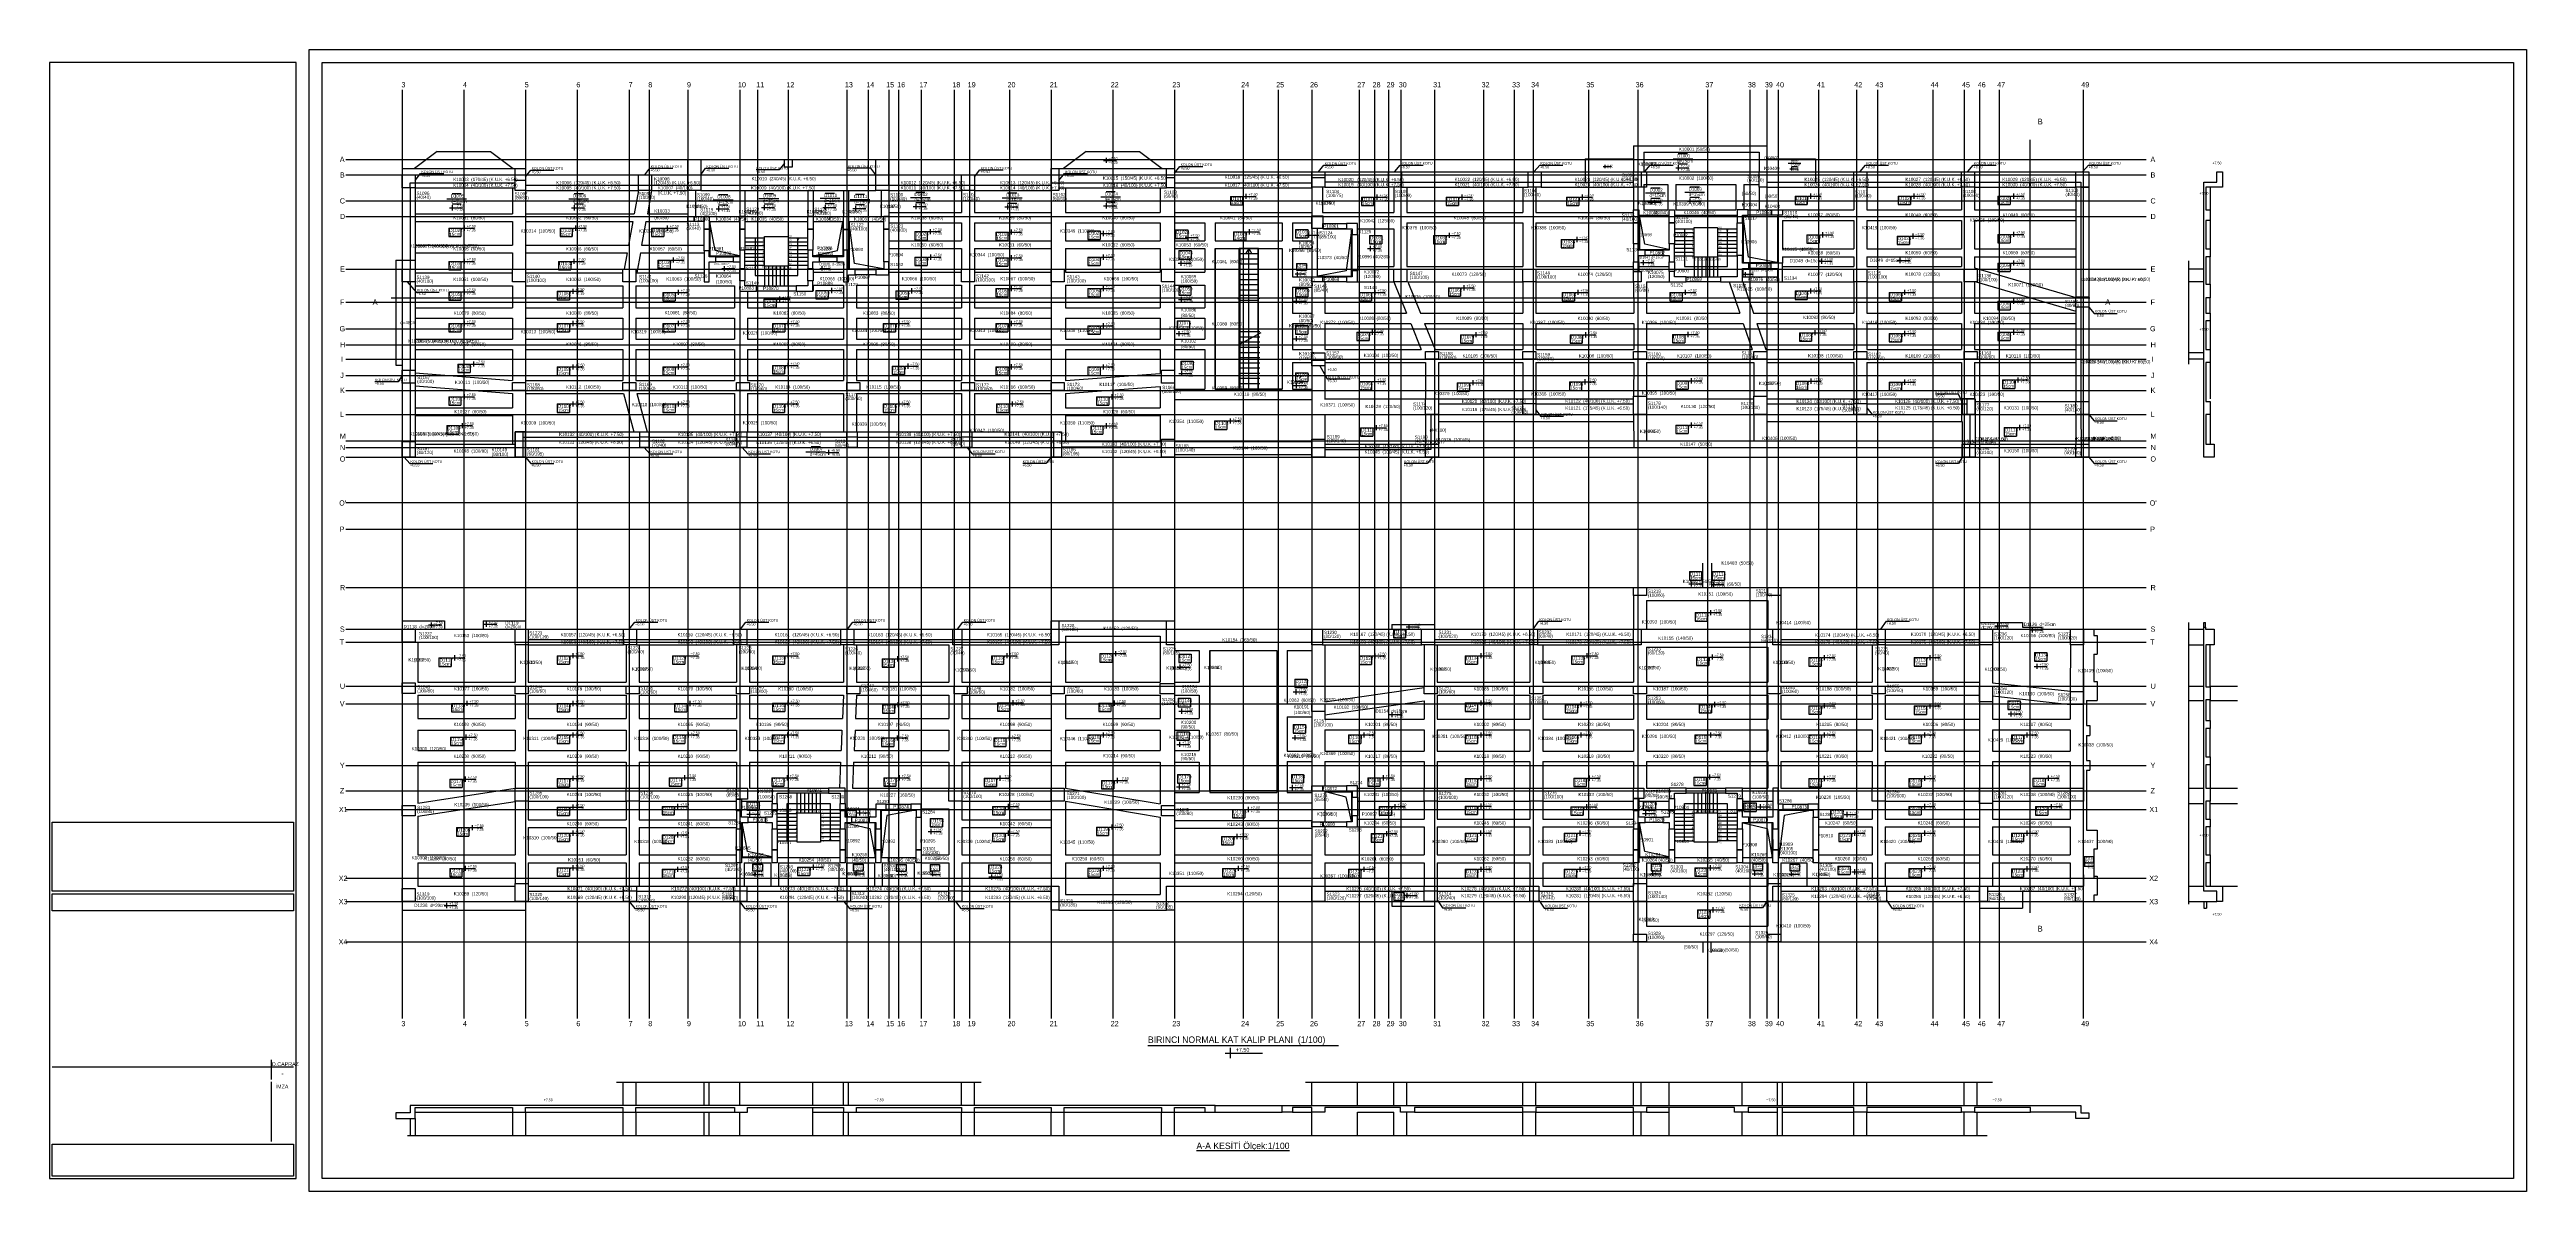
# Model space of a CAD drawing. Header units: millimetres. Extents: x -471670 to -452584, y -75378 to -66578.
import ezdxf

# ---------------------------------------------------------------- set-up
doc = ezdxf.new("R2010")
doc.units = ezdxf.units.MM
for name, color, linetype in [('brn_duvar_gazbeton', 7, 'Continuous'), ('brn_elev_13', 7, 'Continuous'), ('brn_stairs', 7, 'Continuous'), ('DETAIL2', 7, 'Continuous'), ('DETAIL3', 7, 'Continuous'), ('DETAIL4', 7, 'Continuous'), ('KM Aks', 7, 'Continuous'), ('KM Döşeme Markası', 7, 'Continuous'), ('KM Döşeme Şaft', 7, 'Continuous'), ('KM Kesik', 7, 'Continuous'), ('KM Kesit', 7, 'Continuous'), ('KM Kesit görünüş', 7, 'Continuous'), ('KM Kesit Simge', 7, 'Continuous'), ('KM Kesit Yazı', 7, 'Continuous'), ('KM Kiriş', 7, 'Continuous'), ('KM Kiriş Markası', 7, 'Continuous'), ('KM Kolon', 7, 'Continuous'), ('KM Kolon Markası', 7, 'Continuous'), ('KM Kot kesit', 7, 'Continuous'), ('KM Perde', 7, 'Continuous'), ('KM Perde Markası', 7, 'Continuous'), ('LGP-SLAB2', 7, 'Continuous'), ('PENC3', 7, 'Continuous'), ('REBAR_DET2', 7, 'Continuous'), ('REBAR_DET3', 7, 'Continuous'), ('TABLO', 7, 'Continuous'), ('VM Aks Markası', 7, 'Continuous'), ('VM İç Ölçü 100', 7, 'Continuous'), ('VM Kiriş', 7, 'Continuous'), ('VM Kolon İzi', 7, 'Continuous'), ('VM Merdiven', 7, 'Continuous'), ('VM Merdiven Yazı', 7, 'Continuous'), ('xref_antet-100$0$ANTET1', 7, 'Continuous'), ('xref_antet-100$0$ANTET2', 7, 'Continuous'), ('xref_antet-100$0$ANTETYAZI1', 7, 'Continuous'), ('xref_antet-100$0$ANTETYAZI11', 7, 'Continuous'), ('xref_antet-100$0$ANTETYAZI3', 7, 'Continuous'), ('xref_antet-100$0$CIZGI1', 7, 'Continuous')]:
    doc.layers.add(name, color=color, linetype=linetype)

msp = doc.modelspace()

# ---------------------------------------------------------------- linework, layer by layer
at = {"layer": 'brn_duvar_gazbeton'}
msp.add_lwpolyline([(-462668, -69194), (-462688, -69194), (-462688, -68112), (-462171, -68112), (-462171, -69194)], close=True, dxfattribs=at)
msp.add_lwpolyline([(-462668, -69194), (-462688, -69194), (-462688, -68112), (-462171, -68112), (-462171, -69194)], close=True, dxfattribs=at)
at = {"layer": 'brn_elev_13'}
for points in [[(-462688, -69194), (-462688, -68112), (-462171, -68112), (-462171, -69194)], [(-462730, -72290), (-462730, -71209), (-462213, -71209), (-462213, -72290)]]:
    msp.add_lwpolyline(points, close=True, dxfattribs=at)
at = {"layer": 'brn_stairs'}
for p, q in [((-462429, -68112), (-462453, -68152)), ((-462429, -68112), (-462453, -68152)), ((-462429, -68112), (-462405, -68152)), ((-462429, -68806), (-462429, -68112)), ((-462429, -68112), (-462405, -68152)), ((-462429, -68806), (-462429, -68112)), ((-462504, -68852), (-462334, -68759)), ((-462504, -68852), (-462334, -68759)), ((-462429, -69194), (-462429, -68806)), ((-462429, -69194), (-462429, -68806))]:
    msp.add_line(p, q, dxfattribs=at)
for points in [[(-462359, -68112), (-462504, -68112)], [(-462344, -69194), (-462504, -69194), (-462504, -68112), (-462499, -68112), (-462499, -69194)], [(-462359, -68112), (-462504, -68112)], [(-462344, -69194), (-462504, -69194), (-462504, -68112), (-462499, -68112), (-462499, -69194)], [(-462354, -69194), (-462354, -68112), (-462359, -68112), (-462359, -69194)], [(-462354, -69194), (-462354, -68112), (-462359, -68112), (-462359, -69194)], [(-462359, -68152), (-462504, -68152)], [(-462359, -68152), (-462504, -68152)], [(-462359, -68192), (-462504, -68192)], [(-462359, -68192), (-462504, -68192)], [(-462359, -68232), (-462504, -68232)], [(-462359, -68232), (-462504, -68232)], [(-462354, -68272), (-462504, -68272)], [(-462354, -68272), (-462504, -68272)], [(-462359, -68312), (-462504, -68312)], [(-462359, -68312), (-462504, -68312)], [(-462514, -68497), (-462504, -68497)], [(-462514, -68497), (-462504, -68497)], [(-462359, -68352), (-462504, -68352)], [(-462359, -68352), (-462504, -68352)], [(-462359, -68392), (-462504, -68392)], [(-462359, -68392), (-462504, -68392)], [(-462359, -68432), (-462504, -68432)], [(-462359, -68432), (-462504, -68432)], [(-462354, -68472), (-462504, -68472)], [(-462354, -68472), (-462504, -68472)], [(-462354, -68512), (-462504, -68512)], [(-462354, -68512), (-462504, -68512)], [(-462344, -68497), (-462354, -68497)], [(-462344, -68497), (-462354, -68497)], [(-462344, -68754), (-462499, -68754)], [(-462344, -68754), (-462499, -68754)], [(-462344, -68794), (-462499, -68794)], [(-462344, -68794), (-462499, -68794)], [(-462344, -68834), (-462499, -68834)], [(-462344, -68834), (-462499, -68834)], [(-462344, -68874), (-462499, -68874)], [(-462344, -68874), (-462499, -68874)], [(-462344, -68914), (-462499, -68914)], [(-462344, -68914), (-462499, -68914)], [(-462344, -68954), (-462499, -68954)], [(-462344, -68954), (-462499, -68954)], [(-462344, -68994), (-462499, -68994)], [(-462344, -68994), (-462499, -68994)], [(-462344, -69034), (-462499, -69034)], [(-462344, -69034), (-462499, -69034)], [(-462344, -69074), (-462499, -69074)], [(-462344, -69074), (-462499, -69074)], [(-462344, -69114), (-462499, -69114)], [(-462344, -69114), (-462499, -69114)], [(-462344, -69154), (-462499, -69154)], [(-462344, -69154), (-462499, -69154)]]:
    msp.add_lwpolyline(points, dxfattribs=at)
at = {"layer": 'DETAIL2'}
for p, q in [((-462612, -74311), (-462322, -74311)), ((-462572, -74271), (-462572, -74351))]:
    msp.add_line(p, q, dxfattribs=at)
at = {"layer": 'DETAIL4'}
msp.add_line((-463206, -74253), (-461737, -74253), dxfattribs=at)
at = {"layer": 'KM Aks'}
for p, q in [((-468952, -66889), (-468952, -74044)), ((-468477, -66889), (-468477, -74044)), ((-468002, -66889), (-468002, -74044)), ((-467604, -66889), (-467604, -74044)), ((-467202, -66889), (-467202, -74044)), ((-467050, -66889), (-467050, -74044)), ((-466752, -66889), (-466752, -74044)), ((-466351, -66889), (-466351, -74044)), ((-466214, -66889), (-466214, -74044)), ((-465978, -66889), (-465978, -74044)), ((-465527, -66889), (-465527, -74044)), ((-465362, -66889), (-465362, -74044)), ((-465202, -66889), (-465202, -74044)), ((-465128, -66889), (-465128, -74044)), ((-464953, -66889), (-464953, -74044)), ((-464699, -66889), (-464699, -74044)), ((-464582, -66889), (-464582, -74044)), ((-464272, -66889), (-464272, -74044)), ((-463952, -66889), (-463952, -74044)), ((-463477, -66889), (-463477, -74044)), ((-463002, -66889), (-463002, -74044)), ((-462472, -66889), (-462472, -74044)), ((-462202, -66889), (-462202, -74044)), ((-461942, -66889), (-461942, -74044)), ((-461577, -66889), (-461577, -74044)), ((-461459, -66889), (-461459, -74044)), ((-461352, -66889), (-461352, -74044)), ((-461257, -66889), (-461257, -74044)), ((-460997, -66889), (-460997, -74044)), ((-460619, -66889), (-460619, -74044)), ((-460384, -66889), (-460384, -74044)), ((-460237, -66889), (-460237, -74044)), ((-459812, -66889), (-459812, -74044)), ((-459432, -66889), (-459432, -74044)), ((-458895, -66889), (-458895, -74044)), ((-458567, -66889), (-458567, -74044)), ((-458437, -66889), (-458437, -74044)), ((-458350, -66889), (-458350, -74044)), ((-458040, -66889), (-458040, -74044)), ((-457747, -66889), (-457747, -74044)), ((-457585, -66889), (-457585, -74044)), ((-457158, -66889), (-457158, -74044)), ((-456917, -66889), (-456917, -74044)), ((-456797, -66889), (-456797, -74044)), ((-456646, -66889), (-456646, -74044)), ((-455999, -66889), (-455999, -74044)), ((-469387, -67424), (-455515, -67424)), ((-469387, -67544), (-455515, -67544)), ((-469387, -67744), (-455515, -67744)), ((-469387, -67864), (-455515, -67864)), ((-469387, -68269), (-455515, -68269)), ((-469387, -68524), (-455515, -68524)), ((-469387, -68729), (-455515, -68729)), ((-469387, -68853), (-455515, -68853)), ((-469387, -68964), (-455515, -68964)), ((-469387, -69089), (-455515, -69089)), ((-469387, -69204), (-455515, -69204)), ((-469387, -69389), (-455515, -69389)), ((-469387, -69594), (-455515, -69594)), ((-469387, -69644), (-455515, -69644)), ((-469387, -69719), (-455515, -69719)), ((-469387, -70069), (-455515, -70069)), ((-469387, -70274), (-455515, -70274)), ((-469387, -70724), (-455515, -70724)), ((-469387, -71044), (-455515, -71044)), ((-469387, -71144), (-455515, -71144)), ((-469387, -71484), (-455515, -71484)), ((-469387, -71619), (-455515, -71619)), ((-469387, -72094), (-455515, -72094)), ((-469387, -72289), (-455515, -72289)), ((-469387, -72434), (-455515, -72434)), ((-469387, -72964), (-455515, -72964)), ((-469387, -73144), (-455515, -73144)), ((-469387, -73454), (-455515, -73454))]:
    msp.add_line(p, q, dxfattribs=at)
at = {"layer": 'KM Döşeme Şaft'}
for points in [[(-466354, -68168), (-466540, -68127), (-466581, -67907), (-466581, -68168)], [(-465785, -68168), (-465597, -68127), (-465557, -67908), (-465557, -68168)], [(-465246, -68268), (-465466, -68227), (-465507, -67910), (-465507, -68268)], [(-459192, -68118), (-459378, -68077), (-459419, -67857), (-459419, -68118)], [(-458359, -68219), (-458579, -68177), (-458620, -67861), (-458620, -68219)], [(-461637, -67969), (-461678, -68283), (-461898, -68324), (-461637, -68324)], [(-461637, -72525), (-461678, -72338), (-461836, -72297), (-461637, -72297)], [(-464996, -72438), (-465217, -72480), (-465258, -72800), (-465258, -72438)], [(-458085, -72438), (-458304, -72480), (-458345, -72799), (-458345, -72438)], [(-466105, -72798), (-466291, -72757), (-466332, -72537), (-466332, -72798)], [(-465534, -72538), (-465348, -72580), (-465308, -72800), (-465308, -72538)], [(-459192, -72798), (-459378, -72757), (-459419, -72537), (-459419, -72798)], [(-458620, -72538), (-458435, -72580), (-458395, -72802), (-458395, -72538)]]:
    msp.add_lwpolyline(points, close=True, dxfattribs=at)
at = {"layer": 'KM Kesik'}
for p, q in [((-455185, -69003), (-455185, -68205)), ((-455185, -73164), (-455185, -70993)), ((-467302, -74536), (-464492, -74536)), ((-461992, -74536), (-456699, -74536)), ((-468912, -74946), (-456738, -74946))]:
    msp.add_line(p, q, dxfattribs=at)
at = {"layer": 'KM Kesit'}
for points in [[(-455055, -69619), (-454990, -69619), (-454990, -69719), (-455070, -69719), (-455070, -67599), (-454970, -67599), (-454970, -67519), (-454925, -67519), (-454925, -67599), (-454925, -67639), (-455055, -67639), (-455055, -67814), (-455020, -67814), (-455020, -67894), (-455055, -67894), (-455055, -68114), (-455020, -68114), (-455020, -68174), (-455055, -68174), (-455055, -68386), (-455020, -68386), (-455020, -68491), (-455055, -68491), (-455055, -68609), (-455020, -68609), (-455020, -68669), (-455055, -68669), (-455055, -68889), (-455020, -68889), (-455020, -68989), (-455055, -68989), (-455055, -69289), (-455020, -69289), (-455020, -69389), (-455055, -69389)], [(-455020, -72568), (-455055, -72568), (-455055, -72784), (-455020, -72784), (-455020, -72844), (-455055, -72844), (-455055, -73024), (-454925, -73024), (-454925, -73064), (-454925, -73144), (-454970, -73144), (-454970, -73064), (-455070, -73064), (-455070, -71029), (-455056, -71029), (-455056, -71044), (-454990, -71044), (-454990, -71164), (-455055, -71164), (-455055, -71490), (-455020, -71490), (-455020, -71590), (-455055, -71590), (-455055, -71749), (-455020, -71749), (-455020, -71809), (-455055, -71809), (-455055, -72029), (-455020, -72029), (-455020, -72090), (-455055, -72090), (-455055, -72269), (-455020, -72269), (-455020, -72369), (-455055, -72369), (-455055, -72508), (-455020, -72508)], [(-468102, -74731), (-468102, -74766), (-468002, -74766), (-468002, -74731), (-467252, -74731), (-467252, -74766), (-467152, -74766), (-467152, -74731), (-466391, -74731), (-466391, -74766), (-466291, -74766), (-466291, -74731), (-465552, -74731), (-465552, -74766), (-465452, -74766), (-465452, -74731), (-464642, -74731), (-464642, -74766), (-464542, -74766), (-464542, -74731), (-463952, -74731), (-463952, -74766), (-463852, -74766), (-463852, -74731), (-463102, -74731), (-463102, -74766), (-463002, -74766), (-463002, -74731), (-462768, -74731), (-462768, -74766), (-462688, -74766), (-462688, -74716), (-468892, -74716), (-468892, -74771), (-469002, -74771), (-469002, -74816), (-468892, -74816), (-468852, -74816), (-468852, -74731)], [(-456017, -74771), (-455957, -74771), (-455957, -74816), (-456057, -74816), (-456057, -74766), (-456405, -74766), (-456405, -74731), (-456837, -74731), (-456837, -74766), (-456937, -74766), (-456937, -74731), (-457667, -74731), (-457667, -74766), (-457767, -74766), (-457767, -74731), (-458580, -74731), (-458580, -74766), (-458686, -74766), (-458686, -74731), (-459363, -74731), (-459363, -74766), (-459464, -74766), (-459464, -74731), (-460217, -74731), (-460217, -74766), (-460317, -74766), (-460317, -74731), (-461153, -74731), (-461153, -74766), (-461261, -74766), (-461261, -74731), (-461842, -74731), (-461842, -74766), (-461942, -74766), (-461942, -74731), (-462091, -74731), (-462091, -74766), (-462171, -74766), (-462171, -74716), (-456017, -74716)]]:
    msp.add_lwpolyline(points, close=True, dxfattribs=at)
at = {"layer": 'KM Kesit görünüş'}
for p, q in [((-455020, -67639), (-455020, -67814)), ((-455020, -67894), (-455020, -68114)), ((-455070, -68269), (-455185, -68269)), ((-455020, -68386), (-455020, -68174)), ((-455070, -68369), (-455185, -68369)), ((-455020, -68609), (-455020, -68491)), ((-455020, -68669), (-455020, -68889)), ((-455070, -68914), (-455185, -68914)), ((-455070, -68964), (-455185, -68964)), ((-455020, -68989), (-455020, -69269)), ((-455020, -69389), (-455020, -69619)), ((-455070, -70994), (-455056, -70994)), ((-455070, -71029), (-455070, -70994)), ((-455056, -71029), (-455056, -70994)), ((-455185, -71044), (-455070, -71044)), ((-455185, -71164), (-455070, -71164)), ((-455020, -71488), (-455020, -71164)), ((-455185, -71484), (-455070, -71484)), ((-455020, -71484), (-454810, -71484)), ((-455185, -71593), (-455070, -71593)), ((-455020, -71749), (-455020, -71590)), ((-455020, -71593), (-454810, -71593)), ((-455020, -72029), (-455020, -71809)), ((-455020, -72090), (-455020, -72269)), ((-455185, -72269), (-455070, -72269)), ((-455020, -72269), (-454810, -72269)), ((-455185, -72389), (-455070, -72389)), ((-455020, -72508), (-455020, -72369)), ((-455020, -72389), (-454810, -72389)), ((-455020, -72784), (-455020, -72568)), ((-455020, -72844), (-455020, -73024)), ((-455185, -73024), (-455070, -73024)), ((-455015, -73024), (-454810, -73024)), ((-455185, -73144), (-454970, -73144)), ((-455070, -73144), (-455070, -73194)), ((-455070, -73194), (-455050, -73194)), ((-455050, -73144), (-455050, -73194)), ((-467252, -74536), (-467252, -74716)), ((-467152, -74536), (-467152, -74716)), ((-466626, -74716), (-466626, -74536)), ((-466586, -74716), (-466586, -74536)), ((-466351, -74716), (-466351, -74536)), ((-465787, -74716), (-465787, -74536)), ((-465552, -74716), (-465552, -74536)), ((-465512, -74716), (-465512, -74536)), ((-464642, -74716), (-464642, -74536)), ((-464542, -74716), (-464542, -74536)), ((-461942, -74716), (-461942, -74536)), ((-461592, -74716), (-461592, -74536)), ((-461312, -74716), (-461312, -74536)), ((-461212, -74716), (-461212, -74536)), ((-460317, -74716), (-460317, -74536)), ((-460217, -74716), (-460217, -74536)), ((-459464, -74716), (-459464, -74536)), ((-459404, -74716), (-459404, -74536)), ((-459190, -74716), (-459190, -74536)), ((-458626, -74716), (-458626, -74536)), ((-458355, -74716), (-458355, -74536)), ((-458315, -74716), (-458315, -74536)), ((-457767, -74716), (-457767, -74536)), ((-457667, -74716), (-457667, -74536)), ((-456917, -74716), (-456917, -74536)), ((-456817, -74716), (-456817, -74536)), ((-468892, -74816), (-468892, -74946)), ((-468852, -74766), (-468102, -74766)), ((-468852, -74816), (-468852, -74946)), ((-468102, -74766), (-468102, -74946)), ((-468002, -74766), (-468002, -74946)), ((-468002, -74766), (-467252, -74766)), ((-467252, -74766), (-467252, -74946)), ((-467152, -74766), (-467152, -74946)), ((-467152, -74766), (-466391, -74766)), ((-466626, -74946), (-466626, -74766)), ((-466586, -74946), (-466586, -74766)), ((-466351, -74946), (-466351, -74766)), ((-465787, -74946), (-465787, -74730)), ((-465787, -74766), (-465552, -74766)), ((-465552, -74946), (-465552, -74766)), ((-465512, -74946), (-465512, -74766)), ((-465452, -74766), (-464642, -74766)), ((-464642, -74946), (-464642, -74766)), ((-464542, -74946), (-464542, -74766)), ((-464542, -74766), (-463952, -74766)), ((-463952, -74946), (-463952, -74766)), ((-463852, -74946), (-463852, -74766)), ((-463852, -74766), (-463102, -74766)), ((-463102, -74946), (-463102, -74766)), ((-463002, -74946), (-463002, -74766)), ((-463002, -74766), (-462768, -74766)), ((-462688, -74716), (-462171, -74716)), ((-462688, -74766), (-462171, -74766)), ((-462091, -74766), (-461942, -74766)), ((-461942, -74946), (-461942, -74730)), ((-461592, -74946), (-461592, -74766)), ((-461592, -74766), (-461312, -74766)), ((-461312, -74946), (-461312, -74766)), ((-461212, -74946), (-461212, -74766)), ((-461153, -74766), (-460317, -74766)), ((-460317, -74946), (-460317, -74766)), ((-460217, -74946), (-460217, -74766)), ((-460217, -74766), (-459464, -74766)), ((-459464, -74946), (-459464, -74766)), ((-459404, -74946), (-459404, -74766)), ((-459363, -74766), (-459189, -74766)), ((-459190, -74946), (-459190, -74730)), ((-458626, -74946), (-458626, -74766)), ((-458580, -74766), (-458355, -74766)), ((-458355, -74946), (-458355, -74730)), ((-458315, -74946), (-458315, -74730)), ((-458315, -74766), (-457767, -74766)), ((-457767, -74946), (-457767, -74766)), ((-457667, -74946), (-457667, -74766)), ((-457667, -74766), (-456937, -74766)), ((-456917, -74946), (-456917, -74766)), ((-456837, -74766), (-456405, -74766)), ((-456817, -74946), (-456817, -74766))]:
    msp.add_line(p, q, dxfattribs=at)
at = {"layer": 'KM Kesit Simge'}
for p, q in [((-456407, -73230), (-456407, -67273)), ((-469036, -68491), (-455948, -68491))]:
    msp.add_line(p, q, dxfattribs=at)
at = {"layer": 'KM Kiriş'}
for p, q in [((-468682, -67364), (-468857, -67494)), ((-468682, -67364), (-468272, -67364)), ((-468272, -67364), (-468097, -67494)), ((-463682, -67364), (-463857, -67494)), ((-463682, -67364), (-463272, -67364)), ((-463272, -67364), (-463097, -67494)), ((-459464, -67319), (-458437, -67319)), ((-459464, -67319), (-459464, -67519)), ((-459384, -67369), (-458497, -67369)), ((-459384, -67369), (-459384, -67519)), ((-458497, -67369), (-458497, -67519)), ((-458437, -67319), (-458436, -67519)), ((-468952, -67494), (-468002, -67494)), ((-468952, -67494), (-468952, -68399)), ((-468002, -67494), (-468002, -67544)), ((-468002, -67544), (-467009, -67544)), ((-467082, -67544), (-466752, -67544)), ((-466752, -67424), (-465202, -67424)), ((-466752, -67544), (-466752, -67424)), ((-465202, -67624), (-465202, -67424)), ((-465202, -67544), (-464642, -67544)), ((-464642, -67544), (-463952, -67544)), ((-463952, -67494), (-463002, -67494)), ((-463952, -67494), (-463952, -67604)), ((-463002, -67494), (-463002, -67564)), ((-463002, -67519), (-461942, -67519)), ((-461942, -67519), (-461212, -67519)), ((-461257, -67519), (-460237, -67519)), ((-460317, -67519), (-459837, -67519)), ((-459837, -67419), (-459837, -67599)), ((-459837, -67419), (-459464, -67419)), ((-459837, -67519), (-459464, -67519)), ((-459384, -67519), (-458497, -67519)), ((-458437, -67419), (-458062, -67419)), ((-458436, -67519), (-458062, -67519)), ((-458062, -67419), (-458062, -67599)), ((-458062, -67519), (-457747, -67519)), ((-457747, -67519), (-456917, -67519)), ((-456917, -67519), (-456057, -67519)), ((-456057, -67599), (-456057, -67519)), ((-468892, -67644), (-468892, -68144)), ((-468852, -67604), (-468082, -67604)), ((-468852, -67644), (-468082, -67644)), ((-468852, -67644), (-468852, -67904)), ((-468852, -67664), (-468852, -68269)), ((-468102, -67644), (-468102, -67844)), ((-468002, -67624), (-467132, -67624)), ((-468002, -67664), (-467132, -67664)), ((-468002, -67664), (-467132, -67664)), ((-468002, -67664), (-468002, -67844)), ((-467132, -67664), (-467165, -67844)), ((-467031, -67664), (-467063, -67844)), ((-467032, -67624), (-466752, -67624)), ((-467032, -67664), (-466752, -67664)), ((-467031, -67664), (-466752, -67664)), ((-466752, -67664), (-466752, -67844)), ((-466692, -67664), (-466692, -67864)), ((-466652, -67624), (-466351, -67624)), ((-466652, -67664), (-466351, -67664)), ((-466652, -67664), (-465302, -67664)), ((-466351, -67624), (-465786, -67624)), ((-466351, -67664), (-465786, -67664)), ((-466351, -67664), (-466351, -67863)), ((-466311, -67664), (-466311, -67863)), ((-465826, -67664), (-465826, -67863)), ((-465786, -67624), (-465512, -67624)), ((-465786, -67664), (-465512, -67664)), ((-465786, -67664), (-465786, -67863)), ((-465552, -67664), (-465552, -67864)), ((-465512, -67624), (-465302, -67624)), ((-465512, -67664), (-465302, -67664)), ((-465512, -67664), (-465512, -67864)), ((-465262, -67664), (-465262, -67864)), ((-465202, -67624), (-464642, -67624)), ((-465202, -67664), (-464642, -67664)), ((-465202, -67664), (-464642, -67664)), ((-465202, -67664), (-465202, -67834)), ((-464642, -67664), (-464642, -67834)), ((-464542, -67624), (-463952, -67624)), ((-464542, -67664), (-463952, -67664)), ((-464542, -67664), (-463952, -67664)), ((-464542, -67664), (-464542, -67834)), ((-463952, -67664), (-463952, -67834)), ((-463892, -67604), (-463062, -67604)), ((-463892, -67644), (-463062, -67644)), ((-463842, -67644), (-463112, -67644)), ((-463842, -67644), (-463842, -67834)), ((-463112, -67644), (-463112, -67834)), ((-463002, -67604), (-461942, -67604)), ((-463002, -67644), (-461942, -67644)), ((-463002, -67644), (-461942, -67644)), ((-463002, -67644), (-463002, -67834)), ((-461942, -67644), (-461942, -67834)), ((-461862, -67639), (-461862, -67834)), ((-461352, -67599), (-461842, -67599)), ((-461842, -67639), (-461352, -67639)), ((-461842, -67639), (-461352, -67639)), ((-461312, -67639), (-461312, -67834)), ((-461252, -67599), (-460277, -67599)), ((-461252, -67639), (-460277, -67639)), ((-461212, -67639), (-460317, -67639)), ((-461212, -67639), (-461212, -67834)), ((-460317, -67639), (-460317, -67834)), ((-460217, -67639), (-460217, -67834)), ((-460177, -67599), (-459464, -67599)), ((-460177, -67639), (-459464, -67639)), ((-460177, -67639), (-459464, -67639)), ((-459464, -67639), (-459464, -67814)), ((-459384, -67619), (-459199, -67619)), ((-459384, -67619), (-459384, -67814)), ((-459199, -67619), (-459199, -67814)), ((-459139, -67619), (-458675, -67619)), ((-459139, -67619), (-459139, -67814)), ((-458675, -67619), (-458675, -67814)), ((-458615, -67619), (-458496, -67619)), ((-458615, -67619), (-458615, -67814)), ((-458496, -67639), (-458497, -67814)), ((-458437, -67639), (-458437, -67814)), ((-458436, -67599), (-457767, -67599)), ((-458436, -67639), (-457767, -67639)), ((-458436, -67639), (-457767, -67639)), ((-457767, -67639), (-457767, -67814)), ((-457667, -67599), (-456937, -67599)), ((-457667, -67639), (-456937, -67639)), ((-457667, -67639), (-456937, -67639)), ((-457667, -67639), (-457667, -67814)), ((-456937, -67639), (-456937, -67814)), ((-456837, -67599), (-456057, -67599)), ((-456837, -67639), (-456057, -67639)), ((-456837, -67639), (-456057, -67639)), ((-456837, -67639), (-456837, -67814)), ((-456057, -67639), (-456057, -67894)), ((-456057, -67639), (-456057, -68484)), ((-456017, -67639), (-456017, -67894)), ((-456017, -67639), (-455957, -67639)), ((-455957, -67639), (-455957, -68623)), ((-468852, -67844), (-468102, -67844)), ((-468852, -67844), (-468852, -68144)), ((-468852, -67904), (-468102, -67904)), ((-468102, -67904), (-468102, -68084)), ((-468002, -67844), (-467165, -67844)), ((-468002, -67904), (-467176, -67904)), ((-468002, -67904), (-468002, -68084)), ((-467176, -67904), (-467208, -68084)), ((-467074, -67904), (-467107, -68084)), ((-467074, -67904), (-466752, -67904)), ((-467063, -67844), (-466752, -67844)), ((-466586, -67864), (-466351, -67864)), ((-466586, -67904), (-466351, -67904)), ((-466311, -67864), (-465826, -67864)), ((-466311, -67904), (-465826, -67904)), ((-465786, -67864), (-465552, -67864)), ((-465786, -67904), (-465552, -67904)), ((-465512, -67864), (-465262, -67864)), ((-465512, -67904), (-465242, -67904)), ((-465202, -67834), (-464642, -67834)), ((-465202, -67914), (-464642, -67914)), ((-464642, -67914), (-464642, -68052)), ((-464542, -67834), (-463952, -67834)), ((-464542, -67914), (-463952, -67914)), ((-464542, -67914), (-464542, -68052)), ((-463952, -67914), (-463952, -68052)), ((-463842, -67834), (-463112, -67834)), ((-463842, -67914), (-463112, -67914)), ((-463842, -67914), (-463842, -68052)), ((-463112, -67914), (-463112, -68052)), ((-463002, -67834), (-462688, -67834)), ((-463002, -67914), (-462768, -67914)), ((-463002, -67914), (-463002, -68052)), ((-462768, -67834), (-462091, -67834)), ((-462768, -67914), (-462768, -68052)), ((-462688, -67914), (-462171, -67914)), ((-462688, -67914), (-462688, -68052)), ((-462171, -67834), (-461942, -67834)), ((-462171, -67914), (-462171, -68052)), ((-462091, -67914), (-461942, -67914)), ((-462091, -67914), (-462091, -68052)), ((-461862, -67834), (-461312, -67834)), ((-461212, -67834), (-460317, -67834)), ((-461212, -67914), (-460317, -67914)), ((-461212, -67914), (-461212, -68249)), ((-460317, -67914), (-460317, -68249)), ((-460217, -67834), (-459464, -67834)), ((-460217, -67914), (-459464, -67914)), ((-460217, -67914), (-460217, -68249)), ((-459424, -67854), (-459189, -67854)), ((-459384, -67814), (-459199, -67814)), ((-459149, -67854), (-458665, -67854)), ((-459139, -67814), (-458675, -67814)), ((-458355, -67854), (-458355, -68174)), ((-458315, -67814), (-457767, -67814)), ((-458315, -67894), (-457767, -67894)), ((-458315, -67894), (-458315, -68114)), ((-457767, -67894), (-457767, -68114)), ((-457667, -67814), (-456937, -67814)), ((-457667, -67894), (-456937, -67894)), ((-457667, -67894), (-457667, -68114)), ((-456937, -67894), (-456937, -68114)), ((-456837, -67814), (-456057, -67814)), ((-456837, -67894), (-456057, -67894)), ((-456837, -67894), (-456837, -68114)), ((-456057, -67814), (-456057, -68174)), ((-456017, -67814), (-456017, -68174)), ((-468892, -68084), (-468892, -68269)), ((-468852, -68084), (-468102, -68084)), ((-468002, -68084), (-467208, -68084)), ((-467107, -68084), (-466626, -68084)), ((-465202, -68052), (-464642, -68052)), ((-465202, -68112), (-464642, -68112)), ((-464642, -68112), (-464642, -68269)), ((-464542, -68052), (-463952, -68052)), ((-464542, -68112), (-463952, -68112)), ((-464542, -68112), (-464542, -68269)), ((-463952, -68112), (-463952, -68269)), ((-463842, -68052), (-463112, -68052)), ((-463842, -68112), (-463112, -68112)), ((-463842, -68112), (-463842, -68294)), ((-463112, -68112), (-463112, -68294)), ((-463002, -68052), (-462768, -68052)), ((-463002, -68112), (-462768, -68112)), ((-463002, -68112), (-463002, -68269)), ((-462768, -68112), (-462768, -68294)), ((-462688, -68052), (-462171, -68052)), ((-462688, -68112), (-462171, -68112)), ((-462688, -68112), (-462688, -68394)), ((-462171, -68112), (-462171, -68329)), ((-462091, -68052), (-461942, -68052)), ((-462091, -68112), (-461942, -68112)), ((-462091, -68112), (-462091, -68329)), ((-461942, -67958), (-461942, -68052)), ((-461942, -68112), (-461942, -68328)), ((-461902, -67958), (-461902, -68112)), ((-461902, -68052), (-461902, -68328)), ((-461857, -67959), (-461632, -67959)), ((-461592, -67959), (-461312, -67959)), ((-461312, -67959), (-461312, -68249)), ((-458355, -68114), (-458355, -68224)), ((-458315, -68114), (-457767, -68114)), ((-457667, -68114), (-456937, -68114)), ((-456837, -68114), (-456057, -68114)), ((-456057, -68114), (-456057, -68484)), ((-456017, -68114), (-456017, -68484)), ((-469002, -68201), (-469002, -69011)), ((-469002, -68201), (-468852, -68201)), ((-468852, -68144), (-468102, -68144)), ((-468852, -68144), (-468852, -68269)), ((-468852, -68299), (-468102, -68299)), ((-468102, -68144), (-468102, -68269)), ((-468002, -68144), (-467219, -68144)), ((-468002, -68144), (-468002, -68269)), ((-468002, -68299), (-467252, -68299)), ((-467219, -68144), (-467242, -68269)), ((-467117, -68144), (-467145, -68299)), ((-467145, -68299), (-466626, -68299)), ((-467117, -68144), (-466626, -68144)), ((-466586, -68299), (-466351, -68299)), ((-465786, -68294), (-465552, -68294)), ((-465202, -68294), (-464642, -68294)), ((-464542, -68294), (-463952, -68294)), ((-463842, -68294), (-463112, -68294)), ((-463002, -68294), (-462768, -68294)), ((-462688, -68294), (-462688, -68649)), ((-461592, -68249), (-461312, -68249)), ((-461212, -68249), (-460317, -68249)), ((-460217, -68249), (-459464, -68249)), ((-459424, -68249), (-459189, -68249)), ((-458622, -68264), (-458622, -68329)), ((-458315, -68174), (-457767, -68174)), ((-458315, -68174), (-458315, -68224)), ((-458315, -68249), (-457767, -68249)), ((-457767, -68174), (-457767, -68249)), ((-457667, -68174), (-456937, -68174)), ((-457667, -68174), (-457667, -68249)), ((-457667, -68249), (-456937, -68249)), ((-456937, -68174), (-456937, -68249)), ((-456837, -68174), (-456057, -68174)), ((-456837, -68174), (-456837, -68261)), ((-456837, -68261), (-456057, -68489)), ((-468952, -68329), (-468952, -69161)), ((-468892, -68369), (-468892, -68649)), ((-468852, -68369), (-468852, -68649)), ((-468852, -68399), (-468102, -68399)), ((-468852, -68399), (-468852, -69049)), ((-468102, -68399), (-468102, -68569)), ((-468002, -68399), (-467252, -68399)), ((-468002, -68399), (-468002, -68569)), ((-467252, -68399), (-467252, -68569)), ((-467152, -68399), (-466606, -68399)), ((-467152, -68399), (-467152, -68569)), ((-466606, -68399), (-466391, -68399)), ((-466391, -68399), (-466391, -68569)), ((-466291, -68439), (-466291, -68569)), ((-465787, -68394), (-465552, -68394)), ((-465786, -68394), (-465786, -68439)), ((-465552, -68394), (-465552, -68569)), ((-465452, -68394), (-464642, -68394)), ((-465452, -68394), (-465452, -68569)), ((-464642, -68394), (-464642, -68569)), ((-464542, -68394), (-463952, -68394)), ((-464542, -68394), (-464542, -68569)), ((-463952, -68394), (-463952, -68569)), ((-463842, -68394), (-463112, -68394)), ((-463842, -68394), (-463842, -68569)), ((-463112, -68394), (-463112, -68569)), ((-463002, -68394), (-462768, -68394)), ((-463002, -68394), (-463002, -68569)), ((-462768, -68394), (-462768, -68569)), ((-462171, -68329), (-462171, -68609)), ((-462091, -68329), (-461942, -68329)), ((-462091, -68409), (-461942, -68409)), ((-462091, -68409), (-462091, -68609)), ((-461942, -68409), (-461942, -68609)), ((-461842, -68369), (-461842, -68609)), ((-461592, -68369), (-461312, -68369)), ((-461311, -68369), (-461214, -68609)), ((-461203, -68369), (-460317, -68369)), ((-461203, -68369), (-461106, -68609)), ((-460317, -68369), (-460317, -68609)), ((-460217, -68369), (-459464, -68369)), ((-460217, -68369), (-460217, -68609)), ((-459464, -68369), (-459463, -68609)), ((-459363, -68369), (-459189, -68369)), ((-459363, -68369), (-459363, -68609)), ((-458728, -68369), (-458646, -68609)), ((-458625, -68329), (-458355, -68329)), ((-458622, -68369), (-458355, -68369)), ((-458622, -68369), (-458540, -68609)), ((-458315, -68369), (-457767, -68369)), ((-457767, -68369), (-457767, -68609)), ((-457667, -68369), (-456937, -68369)), ((-457667, -68369), (-457667, -68609)), ((-456937, -68369), (-456937, -68609)), ((-456837, -68368), (-456837, -68609)), ((-456824, -68368), (-456057, -68593)), ((-468892, -68569), (-468892, -68889)), ((-468852, -68569), (-468102, -68569)), ((-468852, -68569), (-468852, -68889)), ((-468852, -68649), (-468102, -68649)), ((-468102, -68649), (-468102, -68809)), ((-468002, -68569), (-467252, -68569)), ((-468002, -68649), (-467252, -68649)), ((-468002, -68649), (-468002, -68809)), ((-467252, -68649), (-467252, -68809)), ((-467152, -68569), (-466391, -68569)), ((-467152, -68649), (-466391, -68649)), ((-467152, -68649), (-467152, -68809)), ((-466391, -68649), (-466391, -68809)), ((-466291, -68569), (-465552, -68569)), ((-466291, -68649), (-465552, -68649)), ((-466291, -68649), (-466291, -68809)), ((-465552, -68649), (-465552, -68809)), ((-465452, -68569), (-464642, -68569)), ((-465452, -68649), (-464642, -68649)), ((-465452, -68649), (-465452, -68809)), ((-464642, -68649), (-464642, -68809)), ((-464542, -68569), (-463952, -68569)), ((-464542, -68649), (-463952, -68649)), ((-464542, -68649), (-464542, -68809)), ((-463952, -68649), (-463952, -68809)), ((-463842, -68569), (-463112, -68569)), ((-463842, -68649), (-463112, -68649)), ((-463842, -68649), (-463842, -68809)), ((-463112, -68649), (-463112, -68809)), ((-463002, -68569), (-462768, -68569)), ((-463002, -68649), (-462768, -68649)), ((-463002, -68649), (-463002, -68809)), ((-462768, -68649), (-462768, -68809)), ((-462688, -68569), (-462688, -68889)), ((-462171, -68609), (-462171, -68989)), ((-462091, -68609), (-461942, -68609)), ((-462091, -68689), (-461942, -68689)), ((-462091, -68689), (-462091, -68889)), ((-461942, -68689), (-461942, -68889)), ((-461842, -68609), (-461214, -68609)), ((-461842, -68689), (-461181, -68689)), ((-461842, -68689), (-461842, -68889)), ((-461181, -68689), (-461101, -68889)), ((-461106, -68609), (-460317, -68609)), ((-461074, -68689), (-460317, -68689)), ((-461074, -68689), (-460993, -68889)), ((-460317, -68689), (-460317, -68889)), ((-460217, -68609), (-459463, -68609)), ((-460217, -68689), (-459463, -68689)), ((-460217, -68689), (-460217, -68889)), ((-459463, -68689), (-459463, -68889)), ((-459363, -68609), (-458646, -68609)), ((-459363, -68689), (-458619, -68689)), ((-459363, -68689), (-459363, -68889)), ((-458619, -68689), (-458551, -68889)), ((-458540, -68609), (-457767, -68609)), ((-458513, -68689), (-457767, -68689)), ((-458513, -68689), (-458445, -68889)), ((-457767, -68689), (-457767, -68889)), ((-457667, -68609), (-456937, -68609)), ((-457667, -68689), (-456937, -68689)), ((-457667, -68689), (-457667, -68889)), ((-456937, -68689), (-456937, -68889)), ((-456837, -68609), (-456057, -68609)), ((-456837, -68689), (-456057, -68689)), ((-456837, -68689), (-456837, -68889)), ((-456057, -68564), (-456057, -68609)), ((-456057, -68593), (-456057, -69289)), ((-456057, -68609), (-456057, -68989)), ((-456017, -68564), (-456017, -68689)), ((-456017, -68609), (-456017, -68989)), ((-455957, -68524), (-455957, -69389)), ((-468892, -68809), (-468892, -69049)), ((-468852, -68809), (-468102, -68809)), ((-468852, -68809), (-468852, -69049)), ((-468852, -68889), (-468102, -68889)), ((-468102, -68889), (-468102, -69128)), ((-468002, -68809), (-467252, -68809)), ((-468002, -68889), (-467252, -68889)), ((-468002, -68889), (-468002, -69129)), ((-467252, -68889), (-467252, -69129)), ((-467152, -68809), (-466391, -68809)), ((-467152, -68889), (-466391, -68889)), ((-467152, -68889), (-467152, -69129)), ((-466391, -68889), (-466391, -69129)), ((-466291, -68809), (-465552, -68809)), ((-466291, -68889), (-465552, -68889)), ((-466291, -68889), (-466291, -69129)), ((-465552, -68889), (-465552, -69129)), ((-465452, -68809), (-464642, -68809)), ((-465452, -68889), (-464642, -68889)), ((-465452, -68889), (-465452, -69129)), ((-464642, -68889), (-464642, -69129)), ((-464542, -68809), (-463952, -68809)), ((-464542, -68889), (-463952, -68889)), ((-464542, -68889), (-464542, -69129)), ((-463952, -68889), (-463952, -69129)), ((-463842, -68809), (-463112, -68809)), ((-463842, -68889), (-463112, -68889)), ((-463842, -68889), (-463842, -69128)), ((-463112, -68889), (-463112, -69074)), ((-463002, -68809), (-462768, -68809)), ((-463002, -68889), (-462768, -68889)), ((-463002, -68889), (-463002, -69049)), ((-462768, -68889), (-462768, -69194)), ((-462688, -68809), (-462688, -69194)), ((-462171, -68889), (-462171, -69194)), ((-462091, -68889), (-461942, -68889)), ((-461842, -68889), (-461101, -68889)), ((-460993, -68889), (-460317, -68889)), ((-460217, -68889), (-459463, -68889)), ((-459363, -68889), (-458551, -68889)), ((-458445, -68889), (-457767, -68889)), ((-457667, -68889), (-456937, -68889)), ((-456837, -68889), (-456057, -68889)), ((-456057, -68889), (-456057, -69289)), ((-456017, -68889), (-456017, -69289)), ((-469002, -69011), (-468952, -69011)), ((-468852, -69068), (-468102, -69128)), ((-463842, -69128), (-463112, -69074)), ((-462091, -68989), (-461942, -68989)), ((-462091, -68989), (-462091, -69194)), ((-461942, -68989), (-461942, -69194)), ((-461842, -68989), (-461067, -68989)), ((-461842, -68989), (-461842, -69274)), ((-461067, -68989), (-461067, -69269)), ((-460967, -68989), (-460317, -68989)), ((-460967, -68989), (-460967, -69444)), ((-460317, -68989), (-460317, -69269)), ((-460217, -68989), (-459463, -68989)), ((-460217, -68989), (-460217, -69269)), ((-459463, -68989), (-459464, -69249)), ((-459363, -68989), (-459364, -69249)), ((-459363, -68989), (-458537, -68989)), ((-458537, -68989), (-458536, -69249)), ((-458437, -68989), (-457767, -68989)), ((-458437, -68989), (-458436, -69249)), ((-457767, -68989), (-457767, -69269)), ((-457667, -68989), (-456937, -68989)), ((-457667, -68989), (-457667, -69269)), ((-456937, -68989), (-456937, -69444)), ((-456837, -68989), (-456057, -68989)), ((-456837, -68989), (-456837, -69269)), ((-468952, -69149), (-468952, -69719)), ((-468892, -69149), (-468892, -69399)), ((-468852, -69149), (-468852, -69399)), ((-468852, -69169), (-468102, -69229)), ((-468852, -69169), (-468852, -69599)), ((-468102, -69229), (-468102, -69339)), ((-468002, -69129), (-467252, -69129)), ((-468002, -69229), (-467247, -69229)), ((-468002, -69229), (-468002, -69524)), ((-467247, -69229), (-467168, -69524)), ((-467152, -69129), (-466391, -69129)), ((-467143, -69229), (-466391, -69229)), ((-467143, -69229), (-467064, -69524)), ((-466391, -69229), (-466391, -69524)), ((-466291, -69129), (-465552, -69129)), ((-466291, -69229), (-465552, -69229)), ((-466291, -69229), (-466291, -69524)), ((-465552, -69229), (-465552, -69524)), ((-465452, -69129), (-464642, -69129)), ((-465452, -69229), (-464642, -69229)), ((-465452, -69229), (-465452, -69524)), ((-464642, -69229), (-464642, -69524)), ((-464542, -69129), (-463952, -69129)), ((-464542, -69229), (-463952, -69229)), ((-464542, -69229), (-464542, -69524)), ((-463952, -69229), (-463952, -69399)), ((-463842, -69228), (-463112, -69174)), ((-463842, -69228), (-463842, -69339)), ((-463112, -69174), (-463112, -69274)), ((-463112, -69194), (-463112, -69339)), ((-463002, -69149), (-463002, -69194)), ((-463002, -69194), (-462768, -69194)), ((-463002, -69274), (-462688, -69274)), ((-463002, -69274), (-463002, -69399)), ((-462768, -69274), (-462091, -69274)), ((-462688, -69194), (-462171, -69194)), ((-462171, -69274), (-461942, -69274)), ((-462091, -69194), (-461942, -69194)), ((-461942, -69269), (-461942, -69579)), ((-461942, -69274), (-461942, -69389)), ((-461842, -69194), (-461842, -69269)), ((-461842, -69269), (-461067, -69269)), ((-461007, -69269), (-460317, -69269)), ((-460967, -69269), (-460317, -69269)), ((-460217, -69269), (-459464, -69269)), ((-460217, -69269), (-459464, -69269)), ((-459364, -69269), (-458536, -69269)), ((-458436, -69269), (-457767, -69269)), ((-458436, -69269), (-457767, -69269)), ((-457667, -69269), (-456937, -69269)), ((-457667, -69269), (-456892, -69269)), ((-468892, -69339), (-468892, -69599)), ((-468852, -69339), (-468102, -69339)), ((-468852, -69339), (-468852, -69599)), ((-468852, -69399), (-468102, -69399)), ((-468102, -69399), (-468102, -69619)), ((-463952, -69339), (-463952, -69524)), ((-463842, -69339), (-463112, -69339)), ((-463842, -69399), (-463112, -69399)), ((-463842, -69399), (-463842, -69599)), ((-463112, -69399), (-463112, -69599)), ((-463002, -69339), (-463002, -69579)), ((-461842, -69389), (-461067, -69389)), ((-461842, -69389), (-461842, -69579)), ((-461067, -69389), (-461067, -69618)), ((-461067, -69389), (-461067, -69619)), ((-461027, -69389), (-461027, -69618)), ((-460967, -69309), (-460317, -69309)), ((-460967, -69444), (-460267, -69444)), ((-460967, -69444), (-460967, -69719)), ((-460267, -69444), (-459463, -69444)), ((-460217, -69309), (-459464, -69309)), ((-459464, -69389), (-459463, -69644)), ((-459364, -69389), (-459363, -69594)), ((-459363, -69389), (-458537, -69389)), ((-458536, -69389), (-458537, -69594)), ((-458437, -69389), (-458437, -69644)), ((-458437, -69444), (-457747, -69444)), ((-458436, -69309), (-457767, -69309)), ((-457747, -69444), (-456932, -69444)), ((-457667, -69309), (-456892, -69309)), ((-456932, -69444), (-456932, -69719)), ((-456872, -69389), (-456872, -69619)), ((-456832, -69289), (-456057, -69289)), ((-456832, -69389), (-456057, -69389)), ((-456832, -69389), (-456832, -69619)), ((-456832, -69389), (-456832, -69619)), ((-456057, -69389), (-456056, -69619)), ((-456057, -69389), (-456056, -69619)), ((-456017, -69389), (-456016, -69619)), ((-455957, -69389), (-455957, -69719)), ((-468852, -69619), (-468082, -69619)), ((-468022, -69524), (-467122, -69524)), ((-468022, -69564), (-467122, -69564)), ((-468022, -69644), (-467082, -69644)), ((-468002, -69524), (-467168, -69524)), ((-467135, -69644), (-466291, -69644)), ((-467052, -69524), (-466391, -69524)), ((-467052, -69524), (-466377, -69524)), ((-467052, -69564), (-466377, -69564)), ((-466752, -69644), (-466752, -69719)), ((-466391, -69644), (-465527, -69644)), ((-466297, -69524), (-465527, -69524)), ((-466297, -69564), (-465527, -69564)), ((-466291, -69524), (-465552, -69524)), ((-465552, -69644), (-464542, -69644)), ((-465447, -69524), (-464642, -69524)), ((-465447, -69524), (-464642, -69524)), ((-465447, -69564), (-464642, -69564)), ((-465202, -69619), (-465202, -69719)), ((-464642, -69644), (-463932, -69644)), ((-464562, -69524), (-463932, -69524)), ((-464562, -69564), (-463932, -69564)), ((-464542, -69524), (-463952, -69524)), ((-463872, -69599), (-463102, -69599)), ((-463872, -69639), (-463102, -69639)), ((-463842, -69599), (-463112, -69599)), ((-463002, -69599), (-461942, -69599)), ((-461842, -69619), (-461067, -69619)), ((-461842, -69619), (-461067, -69619)), ((-461842, -69659), (-461067, -69659)), ((-459463, -69644), (-458437, -69644)), ((-459363, -69594), (-458537, -69594)), ((-456832, -69619), (-456057, -69619)), ((-468952, -69719), (-468892, -69719)), ((-468852, -69719), (-468082, -69719)), ((-468102, -69719), (-468082, -69719)), ((-466752, -69719), (-466351, -69719)), ((-466351, -69719), (-465527, -69719)), ((-465527, -69719), (-465202, -69719)), ((-463872, -69719), (-463102, -69719)), ((-463002, -69699), (-461942, -69699)), ((-461842, -69719), (-460967, -69719)), ((-456932, -69719), (-456872, -69719)), ((-456832, -69719), (-456056, -69719)), ((-456016, -69719), (-455957, -69719)), ((-459464, -70783), (-459464, -71044)), ((-459364, -70724), (-458430, -70724)), ((-458330, -70783), (-458330, -71044)), ((-468952, -70979), (-468952, -71044)), ((-468952, -70979), (-468627, -70979)), ((-468627, -70979), (-468627, -71044)), ((-468327, -70979), (-468327, -71044)), ((-468327, -70979), (-468002, -70979)), ((-468002, -70979), (-468002, -71044)), ((-463892, -70979), (-463062, -70979)), ((-459364, -70824), (-458430, -70824)), ((-459364, -70824), (-459364, -71044)), ((-458430, -70824), (-458430, -71044)), ((-456797, -70994), (-456797, -71044)), ((-456797, -70994), (-456467, -70994)), ((-456467, -70994), (-456467, -71029)), ((-468952, -71144), (-468952, -71459)), ((-468852, -71044), (-468082, -71044)), ((-468852, -71144), (-468082, -71144)), ((-468832, -71144), (-468832, -71454)), ((-468082, -71164), (-468082, -71454)), ((-467982, -71044), (-467127, -71044)), ((-467982, -71124), (-467247, -71124)), ((-467982, -71164), (-467247, -71164)), ((-467982, -71164), (-467982, -71454)), ((-467982, -71164), (-467247, -71164)), ((-467227, -71164), (-467227, -71454)), ((-467202, -71044), (-466276, -71044)), ((-467147, -71124), (-466396, -71124)), ((-467147, -71164), (-466396, -71164)), ((-467127, -71164), (-466396, -71164)), ((-467127, -71164), (-467127, -71454)), ((-466376, -71164), (-466376, -71454)), ((-466351, -71044), (-465452, -71044)), ((-466296, -71124), (-465572, -71124)), ((-466296, -71164), (-465572, -71164)), ((-466276, -71164), (-465572, -71164)), ((-466276, -71164), (-466276, -71454)), ((-465552, -71164), (-465552, -71454)), ((-465527, -71044), (-464699, -71044)), ((-465472, -71124), (-464709, -71124)), ((-465472, -71164), (-464739, -71164)), ((-465452, -71044), (-465452, -71044)), ((-465452, -71164), (-464739, -71164)), ((-465452, -71164), (-465452, -71454)), ((-464739, -71164), (-464739, -71454)), ((-464699, -71044), (-463952, -71044)), ((-464639, -71124), (-463952, -71124)), ((-464639, -71164), (-463952, -71164)), ((-464639, -71164), (-464639, -71454)), ((-464639, -71164), (-463952, -71164)), ((-463952, -71164), (-463952, -71454)), ((-463842, -71099), (-463112, -71099)), ((-463842, -71099), (-463842, -71454)), ((-463112, -71099), (-463112, -71454)), ((-463002, -71044), (-462730, -71044)), ((-462730, -71044), (-462213, -71044)), ((-462213, -71044), (-461942, -71044)), ((-461862, -71044), (-461096, -71044)), ((-461862, -71124), (-461096, -71124)), ((-461862, -71164), (-461096, -71164)), ((-461842, -71164), (-461096, -71164)), ((-461842, -71164), (-461842, -71604)), ((-461327, -71009), (-461327, -71044)), ((-461327, -71009), (-460997, -71009)), ((-461077, -71164), (-461077, -71483)), ((-460997, -71009), (-460997, -71044)), ((-460996, -71044), (-460164, -71044)), ((-460996, -71124), (-460264, -71124)), ((-460996, -71164), (-460264, -71164)), ((-460977, -71164), (-460264, -71164)), ((-460977, -71164), (-460977, -71454)), ((-460264, -71164), (-460264, -71454)), ((-460237, -71044), (-459464, -71044)), ((-460204, -71124), (-459464, -71124)), ((-460204, -71164), (-459464, -71164)), ((-460164, -71044), (-460164, -71044)), ((-460164, -71164), (-459464, -71164)), ((-460164, -71164), (-460164, -71454)), ((-459464, -71164), (-459464, -71454)), ((-459364, -71044), (-458430, -71044)), ((-459364, -71184), (-458430, -71184)), ((-459364, -71184), (-459364, -71454)), ((-458430, -71184), (-458430, -71454)), ((-458330, -71044), (-457585, -71044)), ((-458330, -71124), (-457585, -71124)), ((-458330, -71164), (-457625, -71164)), ((-458330, -71164), (-457585, -71164)), ((-458330, -71164), (-458330, -71454)), ((-457625, -71044), (-456797, -71044)), ((-457625, -71044), (-457625, -71044)), ((-457625, -71164), (-457625, -71454)), ((-457525, -71124), (-456797, -71124)), ((-457525, -71164), (-456797, -71164)), ((-457525, -71164), (-456797, -71164)), ((-457525, -71164), (-457525, -71454)), ((-456797, -71164), (-456797, -71454)), ((-456697, -71044), (-456098, -71044)), ((-456697, -71144), (-456098, -71144)), ((-456697, -71164), (-456697, -71458)), ((-456467, -71029), (-456317, -71029)), ((-456317, -71029), (-456317, -71044)), ((-456098, -71164), (-456099, -71523)), ((-455999, -71044), (-455917, -71044)), ((-455999, -71164), (-455998, -71524)), ((-455917, -71044), (-455917, -71092)), ((-455917, -71092), (-455892, -71092)), ((-455892, -71092), (-455892, -71237)), ((-463002, -71209), (-462810, -71209)), ((-463002, -71209), (-463002, -71454)), ((-462810, -71209), (-462810, -71454)), ((-462730, -71209), (-462213, -71209)), ((-462730, -71209), (-462730, -71554)), ((-462213, -71209), (-462213, -71619)), ((-462133, -71209), (-461942, -71209)), ((-462133, -71209), (-462133, -71619)), ((-461942, -71209), (-461942, -71618)), ((-455917, -71237), (-455892, -71237)), ((-455917, -71237), (-455917, -71449)), ((-468952, -71539), (-468952, -71824)), ((-468832, -71454), (-468082, -71454)), ((-468832, -71554), (-468082, -71554)), ((-468832, -71554), (-468832, -71734)), ((-468082, -71554), (-468082, -71734)), ((-467982, -71454), (-467227, -71454)), ((-467982, -71554), (-467227, -71554)), ((-467982, -71554), (-467982, -71734)), ((-467227, -71554), (-467227, -71734)), ((-467127, -71454), (-466376, -71454)), ((-467127, -71554), (-466376, -71554)), ((-467127, -71554), (-467127, -71734)), ((-466376, -71554), (-466376, -71734)), ((-466276, -71454), (-465552, -71454)), ((-466276, -71554), (-465552, -71554)), ((-466276, -71554), (-466276, -71734)), ((-465552, -71554), (-465560, -71734)), ((-465452, -71554), (-465460, -71734)), ((-465452, -71454), (-464739, -71454)), ((-465452, -71554), (-464739, -71554)), ((-464739, -71554), (-464739, -71734)), ((-464639, -71454), (-463952, -71454)), ((-464639, -71554), (-463952, -71554)), ((-464639, -71554), (-464639, -71734)), ((-463952, -71554), (-463952, -71734)), ((-463842, -71454), (-463112, -71454)), ((-463842, -71554), (-463112, -71554)), ((-463842, -71554), (-463842, -71734)), ((-463112, -71554), (-463112, -71734)), ((-463002, -71454), (-462810, -71454)), ((-463002, -71554), (-462810, -71554)), ((-463002, -71554), (-463002, -71734)), ((-462810, -71554), (-462810, -71734)), ((-462730, -71454), (-462730, -71824)), ((-461842, -71604), (-461077, -71495)), ((-460977, -71454), (-460264, -71454)), ((-460977, -71554), (-460264, -71554)), ((-460977, -71554), (-460977, -71739)), ((-460264, -71554), (-460264, -71739)), ((-460164, -71454), (-459464, -71454)), ((-460164, -71554), (-459464, -71554)), ((-460164, -71554), (-460164, -71739)), ((-459464, -71554), (-459464, -71739)), ((-459364, -71454), (-458430, -71454)), ((-459364, -71554), (-458430, -71554)), ((-459364, -71554), (-459364, -71739)), ((-458430, -71554), (-458430, -71739)), ((-458330, -71454), (-457625, -71454)), ((-458330, -71554), (-457625, -71554)), ((-458330, -71554), (-458330, -71739)), ((-457625, -71554), (-457625, -71739)), ((-457525, -71454), (-456797, -71454)), ((-457525, -71554), (-456797, -71554)), ((-457525, -71554), (-457525, -71739)), ((-456797, -71554), (-456797, -71739)), ((-456697, -71458), (-456098, -71523)), ((-456697, -71559), (-456099, -71624)), ((-456697, -71559), (-456697, -71739)), ((-455917, -71449), (-455892, -71449)), ((-455892, -71449), (-455892, -71594)), ((-468952, -71734), (-468952, -72069)), ((-468832, -71734), (-468082, -71734)), ((-467982, -71734), (-467227, -71734)), ((-467127, -71734), (-466376, -71734)), ((-466276, -71734), (-465560, -71734)), ((-465460, -71734), (-464739, -71734)), ((-464639, -71734), (-463952, -71734)), ((-463842, -71734), (-463112, -71734)), ((-463002, -71734), (-462810, -71734)), ((-462730, -71734), (-462730, -72069)), ((-462213, -71619), (-462213, -72064)), ((-462133, -71619), (-461942, -71619)), ((-462133, -71719), (-461942, -71719)), ((-462133, -71719), (-462133, -71984)), ((-461942, -71678), (-461942, -71819)), ((-461942, -71739), (-461942, -71984)), ((-461842, -71705), (-461077, -71596)), ((-461842, -71678), (-461842, -71739)), ((-461842, -71739), (-461077, -71739)), ((-461077, -71596), (-461077, -71739)), ((-460977, -71739), (-460264, -71739)), ((-460164, -71739), (-459464, -71739)), ((-459364, -71739), (-458430, -71739)), ((-458330, -71739), (-457625, -71739)), ((-457525, -71739), (-456797, -71739)), ((-456697, -71739), (-456099, -71739)), ((-456099, -71624), (-456099, -71739)), ((-455999, -71624), (-455999, -71819)), ((-455999, -71739), (-455999, -72064)), ((-455974, -71594), (-455892, -71594)), ((-455974, -71594), (-455974, -71788)), ((-468832, -71824), (-468082, -71824)), ((-468832, -71824), (-468832, -71979)), ((-468082, -71824), (-468082, -71979)), ((-467982, -71824), (-467227, -71824)), ((-467982, -71824), (-467982, -71979)), ((-467227, -71824), (-467227, -71979)), ((-467127, -71824), (-466376, -71824)), ((-467127, -71824), (-467127, -71979)), ((-466376, -71824), (-466376, -71979)), ((-466276, -71824), (-465564, -71824)), ((-466276, -71824), (-466276, -71979)), ((-465564, -71824), (-465570, -71979)), ((-465463, -71824), (-465470, -71979)), ((-465463, -71824), (-464739, -71824)), ((-464739, -71824), (-464739, -71979)), ((-464639, -71824), (-463952, -71824)), ((-464639, -71824), (-464639, -71979)), ((-463952, -71824), (-463952, -71979)), ((-463842, -71824), (-463112, -71824)), ((-463842, -71824), (-463842, -71979)), ((-463112, -71824), (-463112, -71979)), ((-463002, -71824), (-462810, -71824)), ((-463002, -71824), (-463002, -71979)), ((-462810, -71824), (-462810, -71979)), ((-461842, -71819), (-461077, -71819)), ((-461842, -71819), (-461842, -71984)), ((-461077, -71819), (-461077, -71984)), ((-460977, -71819), (-460264, -71819)), ((-460977, -71819), (-460977, -71984)), ((-460264, -71819), (-460264, -71984)), ((-460164, -71819), (-459464, -71819)), ((-460164, -71819), (-460164, -71984)), ((-459464, -71819), (-459464, -71984)), ((-459364, -71819), (-458430, -71819)), ((-459364, -71819), (-459364, -71984)), ((-458430, -71819), (-458430, -71984)), ((-458330, -71819), (-457625, -71819)), ((-458330, -71819), (-458330, -71984)), ((-457625, -71819), (-457625, -71984)), ((-457525, -71819), (-456797, -71819)), ((-457525, -71819), (-457525, -71984)), ((-456797, -71819), (-456797, -71984)), ((-456697, -71819), (-456099, -71819)), ((-456697, -71819), (-456697, -71984)), ((-456099, -71819), (-456099, -71984)), ((-455974, -71788), (-455949, -71788)), ((-455974, -71863), (-455949, -71863)), ((-455974, -71863), (-455974, -72056)), ((-455949, -71788), (-455949, -71863)), ((-468952, -71979), (-468952, -72394)), ((-468832, -71979), (-468082, -71979)), ((-468832, -72069), (-468082, -72069)), ((-468832, -72069), (-468832, -72385)), ((-468082, -72069), (-468082, -72269)), ((-467982, -71979), (-467227, -71979)), ((-467982, -72069), (-467227, -72069)), ((-467982, -72069), (-467982, -72269)), ((-467227, -72069), (-467227, -72269)), ((-467127, -71979), (-466376, -71979)), ((-467127, -72069), (-466376, -72069)), ((-467127, -72069), (-467127, -72269)), ((-466376, -72069), (-466377, -72269)), ((-466276, -71979), (-465570, -71979)), ((-466276, -72069), (-465574, -72069)), ((-466276, -72069), (-466276, -72269)), ((-465574, -72069), (-465582, -72269)), ((-465474, -72069), (-465482, -72269)), ((-465474, -72069), (-464739, -72069)), ((-465470, -71979), (-464739, -71979)), ((-464739, -72069), (-464739, -72269)), ((-464639, -71979), (-463952, -71979)), ((-464639, -72069), (-463952, -72069)), ((-464639, -72069), (-464639, -72269)), ((-463952, -72069), (-463952, -72269)), ((-463842, -71979), (-463112, -71979)), ((-463842, -72069), (-463112, -72069)), ((-463842, -72069), (-463842, -72270)), ((-463112, -72069), (-463112, -72384)), ((-463002, -71979), (-462810, -71979)), ((-463002, -72069), (-462810, -72069)), ((-463002, -72069), (-463002, -72304)), ((-462810, -72069), (-462810, -72304)), ((-462730, -71979), (-462730, -72304)), ((-462213, -71984), (-462213, -72304)), ((-462133, -71984), (-461942, -71984)), ((-462133, -72064), (-461942, -72064)), ((-462133, -72064), (-462133, -72304)), ((-461942, -72064), (-461942, -72253)), ((-461842, -71984), (-461077, -71984)), ((-461842, -72064), (-461077, -72064)), ((-461842, -72064), (-461842, -72253)), ((-461077, -72064), (-461077, -72269)), ((-460977, -71984), (-460264, -71984)), ((-460977, -72064), (-460264, -72064)), ((-460977, -72064), (-460977, -72269)), ((-460264, -72064), (-460264, -72269)), ((-460164, -71984), (-459464, -71984)), ((-460164, -72064), (-459464, -72064)), ((-460164, -72064), (-460164, -72269)), ((-459464, -72064), (-459464, -72269)), ((-459364, -71984), (-458430, -71984)), ((-459364, -72064), (-458430, -72064)), ((-459364, -72064), (-459364, -72269)), ((-458430, -72064), (-458430, -72269)), ((-458330, -71984), (-457625, -71984)), ((-458330, -72064), (-457625, -72064)), ((-458330, -72064), (-458330, -72269)), ((-457625, -72064), (-457625, -72269)), ((-457525, -71984), (-456797, -71984)), ((-457525, -72064), (-456797, -72064)), ((-457525, -72064), (-457525, -72269)), ((-456797, -72064), (-456797, -72269)), ((-456697, -71984), (-456099, -71984)), ((-456697, -72064), (-456099, -72064)), ((-456697, -72064), (-456697, -72269)), ((-456099, -72064), (-456099, -72269)), ((-455999, -71984), (-455998, -72269)), ((-455974, -72056), (-455949, -72056)), ((-455974, -72131), (-455949, -72131)), ((-455974, -72131), (-455974, -72594)), ((-455949, -72056), (-455949, -72131)), ((-468832, -72385), (-468082, -72270)), ((-467982, -72269), (-467227, -72269)), ((-467127, -72269), (-466377, -72269)), ((-466276, -72269), (-466102, -72269)), ((-465482, -72269), (-464739, -72269)), ((-464639, -72269), (-463952, -72269)), ((-463842, -72270), (-463112, -72391)), ((-463112, -72304), (-463112, -72391)), ((-463002, -72304), (-462810, -72304)), ((-462730, -72304), (-462213, -72304)), ((-462133, -72304), (-461942, -72304)), ((-461842, -72293), (-461842, -72528)), ((-461592, -72269), (-461077, -72269)), ((-460977, -72269), (-460264, -72269)), ((-460164, -72269), (-459464, -72269)), ((-459364, -72269), (-459189, -72269)), ((-458625, -72269), (-458430, -72269)), ((-458330, -72269), (-457625, -72269)), ((-457525, -72269), (-456797, -72269)), ((-456697, -72269), (-456098, -72269)), ((-468952, -72484), (-468952, -72844)), ((-468832, -72486), (-468082, -72372)), ((-468832, -72486), (-468832, -72784)), ((-468082, -72372), (-468082, -72784)), ((-467982, -72369), (-467227, -72369)), ((-467982, -72369), (-467982, -72514)), ((-467982, -72514), (-467227, -72514)), ((-467227, -72369), (-467227, -72514)), ((-467127, -72369), (-466377, -72369)), ((-467127, -72369), (-467127, -72514)), ((-467127, -72514), (-466377, -72514)), ((-466337, -72369), (-466102, -72369)), ((-465538, -72429), (-465303, -72429)), ((-464953, -72429), (-464739, -72429)), ((-464739, -72429), (-464739, -72574)), ((-464739, -72514), (-464739, -72784)), ((-464639, -72369), (-463952, -72369)), ((-464639, -72369), (-464639, -72514)), ((-464639, -72514), (-463952, -72514)), ((-463952, -72369), (-463952, -72514)), ((-463842, -72371), (-463112, -72493)), ((-463842, -72371), (-463842, -72574)), ((-463842, -72514), (-463842, -72784)), ((-463112, -72493), (-463112, -72578)), ((-463112, -72518), (-463112, -72784)), ((-463002, -72384), (-462730, -72384)), ((-463002, -72384), (-463002, -72394)), ((-463002, -72494), (-463002, -72518)), ((-463002, -72518), (-461942, -72518)), ((-462810, -72384), (-462133, -72384)), ((-462213, -72384), (-461942, -72384)), ((-461942, -72384), (-461942, -72518)), ((-461592, -72369), (-461077, -72369)), ((-461592, -72508), (-461077, -72508)), ((-461077, -72369), (-461077, -72508)), ((-460977, -72369), (-460264, -72369)), ((-460977, -72369), (-460977, -72508)), ((-460977, -72508), (-460264, -72508)), ((-460264, -72369), (-460264, -72508)), ((-460164, -72369), (-459464, -72369)), ((-460164, -72369), (-460164, -72508)), ((-460164, -72508), (-459464, -72508)), ((-459424, -72369), (-459189, -72369)), ((-458625, -72369), (-458390, -72369)), ((-458040, -72434), (-457625, -72434)), ((-458040, -72508), (-457625, -72508)), ((-457625, -72434), (-457625, -72508)), ((-457525, -72369), (-456797, -72369)), ((-457525, -72369), (-457525, -72508)), ((-457525, -72508), (-456797, -72508)), ((-456797, -72369), (-456797, -72508)), ((-456697, -72369), (-456098, -72369)), ((-456697, -72369), (-456697, -72508)), ((-456697, -72508), (-456099, -72508)), ((-456099, -72369), (-456099, -72508)), ((-455999, -72369), (-455999, -72568)), ((-455999, -72508), (-455999, -72844)), ((-467982, -72574), (-467227, -72574)), ((-467982, -72574), (-467982, -72784)), ((-467227, -72574), (-467227, -72784)), ((-467127, -72574), (-466377, -72574)), ((-467127, -72574), (-467127, -72784)), ((-464639, -72574), (-463952, -72574)), ((-464639, -72574), (-464639, -72784)), ((-463952, -72574), (-463952, -72784)), ((-463002, -72578), (-461942, -72578)), ((-463002, -72578), (-463002, -72784)), ((-461942, -72578), (-461942, -72784)), ((-461842, -72568), (-461842, -72784)), ((-461592, -72568), (-461077, -72568)), ((-461077, -72568), (-461077, -72784)), ((-460977, -72568), (-460264, -72568)), ((-460977, -72568), (-460977, -72784)), ((-460264, -72568), (-460264, -72784)), ((-460164, -72568), (-459464, -72568)), ((-460164, -72568), (-460164, -72784)), ((-458040, -72568), (-457625, -72568)), ((-457625, -72568), (-457625, -72784)), ((-457525, -72568), (-456797, -72568)), ((-457525, -72568), (-457525, -72784)), ((-456797, -72568), (-456797, -72784)), ((-456697, -72568), (-456099, -72568)), ((-456697, -72568), (-456697, -72784)), ((-456099, -72568), (-456099, -72784)), ((-455974, -72594), (-455917, -72594)), ((-455917, -72594), (-455917, -72594)), ((-455917, -72594), (-455892, -72594)), ((-455892, -72594), (-455892, -72739)), ((-468952, -72844), (-468952, -73044)), ((-468832, -72784), (-468082, -72784)), ((-468832, -72844), (-468082, -72844)), ((-468832, -72844), (-468832, -73024)), ((-468082, -72844), (-468082, -73004)), ((-467982, -72784), (-467227, -72784)), ((-467982, -72844), (-467227, -72844)), ((-467982, -72844), (-467982, -73004)), ((-467227, -72844), (-467227, -73024)), ((-467127, -72784), (-466377, -72784)), ((-467127, -72844), (-466377, -72844)), ((-467127, -72844), (-467127, -73024)), ((-466377, -72844), (-466377, -73024)), ((-466337, -72804), (-466102, -72804)), ((-466317, -72844), (-466112, -72844)), ((-466317, -72844), (-466317, -73024)), ((-466112, -72844), (-466112, -73024)), ((-466062, -72804), (-465578, -72804)), ((-466052, -72844), (-465588, -72844)), ((-466052, -72844), (-466052, -73024)), ((-465588, -72844), (-465588, -73024)), ((-465538, -72804), (-465303, -72804)), ((-465528, -72844), (-465313, -72844)), ((-465528, -72844), (-465528, -73024)), ((-465313, -72844), (-465313, -73024)), ((-465263, -72804), (-464993, -72804)), ((-465253, -72844), (-465008, -72844)), ((-465253, -72844), (-465253, -73024)), ((-465008, -72844), (-465008, -73024)), ((-464953, -72784), (-464739, -72784)), ((-464953, -72844), (-464739, -72844)), ((-464953, -72844), (-464953, -73024)), ((-464739, -72844), (-464739, -73024)), ((-464639, -72784), (-463952, -72784)), ((-464639, -72844), (-463952, -72844)), ((-464639, -72844), (-464639, -73024)), ((-463952, -72844), (-463952, -73024)), ((-463842, -72784), (-463112, -72784)), ((-463842, -72844), (-463112, -72844)), ((-463842, -72844), (-463842, -73089)), ((-463112, -72844), (-463112, -73089)), ((-463002, -72784), (-461942, -72784)), ((-463002, -72844), (-461942, -72844)), ((-463002, -72844), (-463002, -73024)), ((-461942, -72844), (-461942, -73024)), ((-461842, -72784), (-461077, -72784)), ((-461842, -72844), (-461077, -72844)), ((-461842, -72844), (-461842, -73024)), ((-461077, -72844), (-461077, -73024)), ((-460977, -72784), (-460264, -72784)), ((-460977, -72844), (-460264, -72844)), ((-460977, -72844), (-460977, -73024)), ((-460264, -72844), (-460264, -73024)), ((-460164, -72784), (-459464, -72784)), ((-460164, -72844), (-459464, -72844)), ((-460164, -72844), (-460164, -73024)), ((-459464, -72844), (-459464, -73024)), ((-459424, -72804), (-459189, -72804)), ((-459364, -72844), (-459189, -72844)), ((-459364, -72844), (-459364, -73024)), ((-459149, -72804), (-458665, -72804)), ((-459149, -72844), (-458665, -72844)), ((-458625, -72804), (-458389, -72804)), ((-458625, -72844), (-458430, -72844)), ((-458430, -72844), (-458430, -73024)), ((-458349, -72804), (-458079, -72804)), ((-458330, -72844), (-458130, -72844)), ((-458330, -72844), (-458330, -73024)), ((-458130, -72844), (-458130, -73024)), ((-458040, -72844), (-458040, -73024)), ((-458039, -72784), (-457625, -72784)), ((-458039, -72844), (-457625, -72844)), ((-457625, -72844), (-457625, -73024)), ((-457525, -72784), (-456797, -72784)), ((-457525, -72844), (-456797, -72844)), ((-457525, -72844), (-457525, -73024)), ((-456797, -72844), (-456797, -73024)), ((-456697, -72784), (-456099, -72784)), ((-456697, -72844), (-456099, -72844)), ((-456697, -72844), (-456697, -73024)), ((-456099, -72844), (-456099, -73024)), ((-455999, -72844), (-455998, -73024)), ((-455892, -72739), (-455917, -72739)), ((-455917, -72739), (-455917, -72964)), ((-468832, -73024), (-468082, -73024)), ((-467982, -73024), (-467247, -73024)), ((-467982, -73024), (-467247, -73024)), ((-467982, -73064), (-467247, -73064)), ((-467147, -73024), (-466397, -73024)), ((-467147, -73064), (-466397, -73064)), ((-467127, -73024), (-466397, -73024)), ((-466297, -73024), (-466052, -73024)), ((-466297, -73024), (-465598, -73024)), ((-466297, -73064), (-465598, -73064)), ((-466112, -73024), (-465598, -73024)), ((-465498, -73024), (-465253, -73024)), ((-465498, -73024), (-464739, -73024)), ((-465498, -73064), (-464739, -73064)), ((-465313, -73024), (-464953, -73024)), ((-464953, -73024), (-464739, -73024)), ((-464639, -73024), (-463952, -73024)), ((-464639, -73024), (-463952, -73024)), ((-464639, -73064), (-463952, -73064)), ((-463842, -73089), (-463112, -73089)), ((-463002, -73024), (-461942, -73024)), ((-461842, -73024), (-461077, -73024)), ((-461842, -73024), (-461077, -73024)), ((-461842, -73064), (-461077, -73064)), ((-461327, -73064), (-461327, -73179)), ((-460977, -73024), (-460264, -73024)), ((-460977, -73024), (-460264, -73024)), ((-460977, -73064), (-460264, -73064)), ((-460194, -73064), (-459464, -73064)), ((-460164, -73024), (-459464, -73024)), ((-460164, -73024), (-459464, -73024)), ((-459364, -73024), (-458430, -73024)), ((-458330, -73024), (-458040, -73024)), ((-458330, -73024), (-457625, -73024)), ((-458330, -73064), (-457585, -73064)), ((-458040, -73024), (-457585, -73024)), ((-457515, -73024), (-456797, -73024)), ((-457515, -73024), (-456797, -73024)), ((-457515, -73064), (-456797, -73064)), ((-456737, -73024), (-456058, -73024)), ((-456737, -73064), (-456058, -73064)), ((-456697, -73024), (-456099, -73024)), ((-456467, -73064), (-456467, -73194)), ((-455917, -72949), (-455892, -72949)), ((-455892, -73094), (-455917, -73094)), ((-455917, -73094), (-455917, -73144)), ((-455892, -72949), (-455892, -73094)), ((-468952, -73144), (-468952, -73209)), ((-468952, -73209), (-468002, -73209)), ((-468852, -73144), (-468082, -73144)), ((-468002, -73144), (-468002, -73209)), ((-467982, -73144), (-467127, -73144)), ((-467977, -73144), (-467118, -73144)), ((-467202, -73144), (-466351, -73144)), ((-466351, -73144), (-465558, -73144)), ((-465558, -73144), (-464699, -73144)), ((-464699, -73144), (-463952, -73144)), ((-463892, -73209), (-463062, -73209)), ((-463002, -73144), (-461942, -73144)), ((-461842, -73144), (-460997, -73144)), ((-461327, -73179), (-460997, -73179)), ((-460997, -73144), (-460237, -73144)), ((-460997, -73144), (-460997, -73179)), ((-460237, -73144), (-459464, -73144)), ((-459464, -73144), (-459464, -73394)), ((-459364, -73144), (-458430, -73144)), ((-459364, -73144), (-459364, -73334)), ((-458430, -73144), (-458430, -73334)), ((-458330, -73144), (-457555, -73144)), ((-458330, -73144), (-458330, -73394)), ((-457625, -73144), (-456797, -73144)), ((-456797, -73144), (-456797, -73194)), ((-456797, -73144), (-455999, -73144)), ((-456797, -73194), (-456467, -73194)), ((-456039, -73144), (-455917, -73144)), ((-459364, -73334), (-458430, -73334)), ((-459364, -73454), (-458927, -73454)), ((-458867, -73454), (-458430, -73454))]:
    msp.add_line(p, q, dxfattribs=at)
at = {"layer": 'KM Kolon'}
for points in [[(-468952, -67544), (-468852, -67544), (-468852, -67644), (-468952, -67644)], [(-468082, -67494), (-468002, -67494), (-468002, -67664), (-468082, -67664)], [(-467132, -67544), (-467032, -67544), (-467032, -67664), (-467132, -67664)], [(-466752, -67424), (-466652, -67424), (-466652, -67664), (-466752, -67664)], [(-466007, -67424), (-465947, -67424), (-465947, -67484), (-466007, -67484)], [(-465302, -67424), (-465202, -67424), (-465202, -67664), (-465302, -67664)], [(-464642, -67544), (-464542, -67544), (-464542, -67664), (-464642, -67664)], [(-463952, -67494), (-463892, -67494), (-463892, -67664), (-463952, -67664)], [(-463062, -67494), (-463002, -67494), (-463002, -67644), (-463062, -67644)], [(-463062, -67564), (-463002, -67564), (-463002, -67644), (-463062, -67644)], [(-461942, -67519), (-461842, -67519), (-461842, -67639), (-461942, -67639)], [(-461942, -67564), (-461842, -67564), (-461842, -67639), (-461942, -67639)], [(-461352, -67519), (-461252, -67519), (-461252, -67639), (-461352, -67639)], [(-460277, -67519), (-460177, -67519), (-460177, -67639), (-460277, -67639)], [(-459464, -67519), (-459404, -67519), (-459404, -67639), (-459464, -67639)], [(-459464, -67519), (-459364, -67519), (-459364, -67639), (-459464, -67639)], [(-458497, -67519), (-458437, -67519), (-458437, -67639), (-458497, -67639)], [(-457767, -67519), (-457667, -67519), (-457667, -67639), (-457767, -67639)], [(-456937, -67519), (-456837, -67519), (-456837, -67639), (-456937, -67639)], [(-456057, -67519), (-455957, -67519), (-455957, -67639), (-456057, -67639)], [(-468892, -67604), (-468852, -67604), (-468852, -67644), (-468892, -67644)], [(-468082, -67584), (-468002, -67584), (-468002, -67664), (-468082, -67664)], [(-467132, -67624), (-467032, -67624), (-467032, -67664), (-467132, -67664)], [(-466752, -67624), (-466652, -67624), (-466652, -67664), (-466752, -67664)], [(-465302, -67624), (-465202, -67624), (-465202, -67664), (-465302, -67664)], [(-464642, -67624), (-464542, -67624), (-464542, -67664), (-464642, -67664)], [(-463952, -67604), (-463892, -67604), (-463892, -67664), (-463952, -67664)], [(-461352, -67599), (-461252, -67599), (-461252, -67639), (-461352, -67639)], [(-460277, -67599), (-460177, -67599), (-460177, -67639), (-460277, -67639)], [(-457767, -67599), (-457667, -67599), (-457667, -67639), (-457767, -67639)], [(-456937, -67599), (-456837, -67599), (-456837, -67639), (-456937, -67639)], [(-456057, -67599), (-456017, -67599), (-456017, -67639), (-456057, -67639)], [(-466752, -67864), (-466702, -67864), (-466702, -67904), (-466752, -67904)], [(-466626, -67863), (-466586, -67863), (-466586, -67963), (-466626, -67963)], [(-466351, -67863), (-466311, -67863), (-466311, -67963), (-466351, -67963)], [(-465826, -67863), (-465786, -67863), (-465786, -67963), (-465826, -67963)], [(-465552, -67864), (-465512, -67864), (-465512, -67964), (-465552, -67964)], [(-465242, -67863), (-465202, -67863), (-465202, -67963), (-465242, -67963)], [(-461942, -67858), (-461857, -67858), (-461857, -67958), (-461942, -67958)], [(-461677, -67919), (-461677, -67959), (-461632, -67959), (-461632, -68004), (-461592, -68004), (-461592, -67919)], [(-459464, -67814), (-459424, -67814), (-459424, -67914), (-459464, -67914)], [(-459189, -67813), (-459149, -67813), (-459149, -67913), (-459189, -67913)], [(-458665, -67914), (-458625, -67914), (-458625, -67854), (-458580, -67854), (-458580, -67814), (-458665, -67814)], [(-458400, -67814), (-458315, -67814), (-458315, -67854), (-458400, -67854)], [(-466626, -68129), (-466626, -68369), (-466586, -68369), (-466586, -68214), (-466536, -68214), (-466536, -68174), (-466586, -68174), (-466586, -68129)], [(-466401, -68174), (-466401, -68214), (-466351, -68214), (-466351, -68264), (-466311, -68264), (-466311, -68124), (-466351, -68124), (-466351, -68174)], [(-465827, -68124), (-465827, -68264), (-465787, -68264), (-465787, -68214), (-465737, -68214), (-465737, -68174), (-465787, -68174), (-465787, -68124)], [(-465552, -68124), (-465552, -68174), (-465602, -68174), (-465602, -68214), (-465552, -68214), (-465552, -68369), (-465512, -68369), (-465512, -68314), (-465462, -68314), (-465462, -68274), (-465512, -68274), (-465512, -68124)], [(-459424, -68074), (-459464, -68074), (-459464, -68214), (-459424, -68214), (-459424, -68164), (-459374, -68164), (-459374, -68124), (-459424, -68124)], [(-459189, -68214), (-459149, -68214), (-459149, -68074), (-459189, -68074), (-459189, -68124), (-459239, -68124), (-459239, -68164), (-459189, -68164)], [(-468952, -68269), (-468852, -68269), (-468852, -68369), (-468952, -68369)], [(-468892, -68269), (-468852, -68269), (-468852, -68369), (-468892, -68369)], [(-468102, -68269), (-468002, -68269), (-468002, -68369), (-468102, -68369)], [(-467252, -68269), (-467152, -68269), (-467152, -68369), (-467252, -68369)], [(-465202, -68214), (-465242, -68214), (-465242, -68274), (-465302, -68274), (-465302, -68314), (-465202, -68314)], [(-464642, -68269), (-464542, -68269), (-464542, -68369), (-464642, -68369)], [(-463952, -68269), (-463852, -68269), (-463852, -68369), (-463952, -68369)], [(-463102, -68269), (-463002, -68269), (-463002, -68369), (-463102, -68369)], [(-461592, -68284), (-461632, -68284), (-461632, -68329), (-461677, -68329), (-461677, -68369), (-461592, -68369)], [(-461312, -68269), (-461212, -68269), (-461212, -68369), (-461312, -68369)], [(-460317, -68269), (-460217, -68269), (-460217, -68369), (-460317, -68369)], [(-459464, -68289), (-459404, -68289), (-459404, -68369), (-459464, -68369)], [(-459059, -68369), (-459059, -68329), (-459149, -68329), (-459149, -68289), (-459189, -68289), (-459189, -68369)], [(-458625, -68164), (-458665, -68164), (-458665, -68329), (-458795, -68329), (-458795, -68369), (-458625, -68369), (-458625, -68264), (-458575, -68264), (-458575, -68224), (-458625, -68224)], [(-458405, -68224), (-458405, -68264), (-458355, -68264), (-458355, -68369), (-458315, -68369), (-458315, -68224)], [(-457767, -68269), (-457667, -68269), (-457667, -68369), (-457767, -68369)], [(-456917, -68269), (-456817, -68269), (-456817, -68369), (-456917, -68369)], [(-466351, -68359), (-466351, -68439), (-466221, -68439), (-466221, -68399), (-466311, -68399), (-466311, -68359)], [(-465787, -68359), (-465827, -68359), (-465827, -68399), (-465917, -68399), (-465917, -68439), (-465787, -68439)], [(-461942, -68329), (-461857, -68329), (-461857, -68369), (-461942, -68369)], [(-456057, -68484), (-456017, -68484), (-456017, -68564), (-456057, -68564)], [(-456057, -68484), (-455957, -68484), (-455957, -68564), (-456057, -68564)], [(-468952, -69049), (-468852, -69049), (-468852, -69149), (-468952, -69149)], [(-468892, -69049), (-468852, -69049), (-468852, -69149), (-468892, -69149)], [(-463102, -69049), (-463002, -69049), (-463002, -69149), (-463102, -69149)], [(-461942, -68914), (-461842, -68914), (-461842, -68974), (-461942, -68974)], [(-461942, -68914), (-461842, -68914), (-461842, -69014), (-461942, -69014)], [(-461067, -68904), (-460967, -68904), (-460967, -68964), (-461067, -68964)], [(-460317, -68904), (-460217, -68904), (-460217, -68964), (-460317, -68964)], [(-459464, -68904), (-459364, -68904), (-459364, -68964), (-459464, -68964)], [(-458537, -68904), (-458437, -68904), (-458437, -68964), (-458537, -68964)], [(-457767, -68904), (-457667, -68904), (-457667, -68964), (-457767, -68964)], [(-456917, -68904), (-456817, -68904), (-456817, -68964), (-456917, -68964)], [(-468102, -69144), (-468002, -69144), (-468002, -69204), (-468102, -69204)], [(-467252, -69144), (-467152, -69144), (-467152, -69204), (-467252, -69204)], [(-466377, -69144), (-466277, -69144), (-466277, -69204), (-466377, -69204)], [(-465527, -69144), (-465427, -69144), (-465427, -69204), (-465527, -69204)], [(-464642, -69144), (-464542, -69144), (-464542, -69204), (-464642, -69204)], [(-463952, -69144), (-463852, -69144), (-463852, -69204), (-463952, -69204)], [(-461067, -69269), (-460967, -69269), (-460967, -69389), (-461067, -69389)], [(-460317, -69269), (-460217, -69269), (-460217, -69309), (-460317, -69309)], [(-460317, -69269), (-460217, -69269), (-460217, -69389), (-460317, -69389)], [(-459464, -69249), (-459364, -69249), (-459364, -69389), (-459464, -69389)], [(-458537, -69249), (-458437, -69249), (-458437, -69389), (-458537, -69389)], [(-457767, -69269), (-457667, -69269), (-457667, -69309), (-457767, -69309)], [(-457767, -69269), (-457667, -69269), (-457667, -69389), (-457767, -69389)], [(-456932, -69269), (-456832, -69269), (-456832, -69389), (-456932, -69389)], [(-456932, -69269), (-456932, -69309), (-456932, -69309), (-456932, -69389), (-456832, -69389), (-456832, -69269)], [(-456892, -69269), (-456832, -69269), (-456832, -69389), (-456892, -69389)], [(-456057, -69289), (-456017, -69289), (-456017, -69389), (-456057, -69389)], [(-456057, -69289), (-455957, -69289), (-455957, -69389), (-456057, -69389)], [(-468952, -69599), (-468852, -69599), (-468852, -69719), (-468952, -69719)], [(-468892, -69599), (-468852, -69599), (-468852, -69719), (-468892, -69719)], [(-468082, -69524), (-468022, -69524), (-468022, -69719), (-468082, -69719)], [(-468082, -69524), (-468002, -69524), (-468002, -69719), (-468082, -69719)], [(-468082, -69524), (-468082, -69719), (-468002, -69719), (-468002, -69564), (-468002, -69564), (-468002, -69524)], [(-467122, -69524), (-467052, -69524), (-467052, -69564), (-467122, -69564)], [(-467122, -69524), (-467052, -69524), (-467052, -69644), (-467122, -69644)], [(-466377, -69524), (-466297, -69524), (-466297, -69564), (-466377, -69564)], [(-466377, -69524), (-466297, -69524), (-466297, -69644), (-466377, -69644)], [(-465527, -69524), (-465447, -69524), (-465447, -69564), (-465527, -69564)], [(-465527, -69524), (-465447, -69524), (-465447, -69644), (-465527, -69644)], [(-464642, -69524), (-464562, -69524), (-464562, -69564), (-464642, -69564)], [(-464642, -69524), (-464562, -69524), (-464562, -69644), (-464642, -69644)], [(-463952, -69524), (-463872, -69524), (-463872, -69719), (-463952, -69719)], [(-463932, -69524), (-463872, -69524), (-463872, -69719), (-463932, -69719)], [(-463102, -69579), (-463002, -69579), (-463002, -69719), (-463102, -69719)], [(-461942, -69579), (-461842, -69579), (-461842, -69719), (-461942, -69719)], [(-461067, -69619), (-461027, -69619), (-461027, -69659), (-461067, -69659)], [(-461067, -69619), (-460967, -69619), (-460967, -69719), (-461067, -69719)], [(-456932, -69619), (-456832, -69619), (-456832, -69719), (-456932, -69719)], [(-456872, -69619), (-456832, -69619), (-456832, -69719), (-456872, -69719)], [(-456056, -69619), (-456016, -69619), (-456016, -69719), (-456056, -69719)], [(-456056, -69619), (-455956, -69619), (-455956, -69719), (-456056, -69719)], [(-459464, -70724), (-459364, -70724), (-459364, -70784), (-459464, -70784)], [(-458430, -70724), (-458330, -70724), (-458330, -70784), (-458430, -70784)], [(-463952, -70979), (-463892, -70979), (-463892, -71164), (-463952, -71164)], [(-463952, -70979), (-463892, -70979), (-463892, -71164), (-463952, -71164)], [(-463062, -70979), (-463002, -70979), (-463002, -71164), (-463062, -71164)], [(-463062, -70979), (-463002, -70979), (-463002, -71164), (-463062, -71164)], [(-468952, -71044), (-468852, -71044), (-468852, -71144), (-468952, -71144)], [(-468082, -71044), (-467982, -71044), (-467982, -71164), (-468082, -71164)], [(-467247, -71044), (-467147, -71044), (-467147, -71164), (-467247, -71164)], [(-467247, -71124), (-467147, -71124), (-467147, -71164), (-467247, -71164)], [(-466396, -71044), (-466296, -71044), (-466296, -71164), (-466396, -71164)], [(-466396, -71124), (-466296, -71124), (-466296, -71164), (-466396, -71164)], [(-465572, -71044), (-465472, -71044), (-465472, -71164), (-465572, -71164)], [(-465572, -71124), (-465472, -71124), (-465472, -71164), (-465572, -71164)], [(-464709, -71044), (-464639, -71044), (-464639, -71164), (-464709, -71164)], [(-464709, -71124), (-464639, -71124), (-464639, -71164), (-464709, -71164)], [(-461942, -71044), (-461862, -71044), (-461862, -71164), (-461942, -71164)], [(-461097, -71044), (-460997, -71044), (-460997, -71164), (-461097, -71164)], [(-460264, -71044), (-460204, -71044), (-460204, -71164), (-460264, -71164)], [(-460264, -71124), (-460204, -71124), (-460204, -71164), (-460264, -71164)], [(-459464, -71044), (-459404, -71044), (-459404, -71164), (-459464, -71164)], [(-458390, -71044), (-458330, -71044), (-458330, -71164), (-458390, -71164)], [(-457585, -71044), (-457525, -71044), (-457525, -71164), (-457585, -71164)], [(-457585, -71124), (-457525, -71124), (-457525, -71164), (-457585, -71164)], [(-456797, -71044), (-456697, -71044), (-456697, -71164), (-456797, -71164)], [(-456098, -71044), (-455998, -71044), (-455998, -71164), (-456098, -71164)], [(-468952, -71459), (-468852, -71459), (-468852, -71539), (-468952, -71539)], [(-468082, -71484), (-467982, -71484), (-467982, -71544), (-468082, -71544)], [(-467227, -71484), (-467127, -71484), (-467127, -71544), (-467227, -71544)], [(-466377, -71484), (-466277, -71484), (-466277, -71544), (-466377, -71544)], [(-465527, -71484), (-465427, -71484), (-465427, -71544), (-465527, -71544)], [(-464699, -71484), (-464599, -71484), (-464599, -71544), (-464699, -71544)], [(-463952, -71484), (-463852, -71484), (-463852, -71544), (-463952, -71544)], [(-463112, -71464), (-463002, -71464), (-463002, -71544), (-463112, -71544)], [(-461077, -71484), (-460977, -71484), (-460977, -71544), (-461077, -71544)], [(-460264, -71484), (-460164, -71484), (-460164, -71544), (-460264, -71544)], [(-459464, -71484), (-459364, -71484), (-459364, -71544), (-459464, -71544)], [(-458430, -71484), (-458330, -71484), (-458330, -71544), (-458430, -71544)], [(-457625, -71484), (-457525, -71484), (-457525, -71544), (-457625, -71544)], [(-456797, -71484), (-456697, -71484), (-456697, -71604), (-456797, -71604)], [(-456098, -71524), (-455998, -71524), (-455998, -71624), (-456098, -71624)], [(-461942, -71619), (-461842, -71619), (-461842, -71679), (-461942, -71679)], [(-468082, -72269), (-467982, -72269), (-467982, -72369), (-468082, -72369)], [(-467227, -72269), (-467127, -72269), (-467127, -72369), (-467227, -72369)], [(-466377, -72269), (-466292, -72269), (-466292, -72354), (-466377, -72354)], [(-466102, -72389), (-466062, -72389), (-466062, -72309), (-465972, -72309), (-465972, -72269), (-466102, -72269)], [(-465668, -72269), (-465668, -72309), (-465578, -72309), (-465578, -72389), (-465538, -72389), (-465538, -72269)], [(-464739, -72269), (-464639, -72269), (-464639, -72369), (-464739, -72369)], [(-463952, -72269), (-463852, -72269), (-463852, -72369), (-463952, -72369)], [(-461942, -72253), (-461857, -72253), (-461857, -72293), (-461942, -72293)], [(-461677, -72253), (-461677, -72293), (-461632, -72293), (-461632, -72338), (-461592, -72338), (-461592, -72253)], [(-461077, -72269), (-460977, -72269), (-460977, -72369), (-461077, -72369)], [(-460264, -72269), (-460164, -72269), (-460164, -72369), (-460264, -72369)], [(-459464, -72269), (-459384, -72269), (-459384, -72349), (-459464, -72349)], [(-459189, -72349), (-459149, -72349), (-459149, -72309), (-459059, -72309), (-459059, -72269), (-459189, -72269)], [(-458755, -72269), (-458755, -72309), (-458665, -72309), (-458665, -72349), (-458625, -72349), (-458625, -72269)], [(-458310, -72434), (-458310, -72394), (-458350, -72394), (-458350, -72269), (-458390, -72269), (-458390, -72494), (-458440, -72494), (-458440, -72534), (-458390, -72534), (-458390, -72584), (-458350, -72584), (-458350, -72434)], [(-457625, -72269), (-457525, -72269), (-457525, -72369), (-457625, -72369)], [(-456797, -72269), (-456697, -72269), (-456697, -72389), (-456797, -72389)], [(-456098, -72269), (-455998, -72269), (-455998, -72369), (-456098, -72369)], [(-468952, -72404), (-468852, -72404), (-468852, -72484), (-468952, -72484)], [(-466337, -72444), (-466377, -72444), (-466377, -72584), (-466337, -72584), (-466337, -72534), (-466287, -72534), (-466287, -72494), (-466337, -72494)], [(-466102, -72584), (-466062, -72584), (-466062, -72444), (-466102, -72444), (-466102, -72494), (-466152, -72494), (-466152, -72534), (-466102, -72534)], [(-465538, -72444), (-465578, -72444), (-465578, -72584), (-465538, -72584), (-465538, -72534), (-465488, -72534), (-465488, -72494), (-465538, -72494)], [(-465303, -72584), (-465263, -72584), (-465263, -72434), (-465223, -72434), (-465223, -72394), (-465303, -72394), (-465303, -72494), (-465353, -72494), (-465353, -72534), (-465303, -72534)], [(-465033, -72394), (-465033, -72434), (-464993, -72434), (-464993, -72494), (-464953, -72494), (-464953, -72394)], [(-463102, -72404), (-463002, -72404), (-463002, -72484), (-463102, -72484)], [(-461592, -72483), (-461632, -72483), (-461632, -72528), (-461677, -72528), (-461677, -72568), (-461592, -72568)], [(-459464, -72444), (-459464, -72584), (-459424, -72584), (-459424, -72534), (-459374, -72534), (-459374, -72494), (-459424, -72494), (-459424, -72444)], [(-459189, -72444), (-459189, -72494), (-459239, -72494), (-459239, -72534), (-459189, -72534), (-459189, -72584), (-459149, -72584), (-459149, -72444)], [(-458665, -72444), (-458665, -72584), (-458625, -72584), (-458625, -72534), (-458575, -72534), (-458575, -72494), (-458625, -72494), (-458625, -72444)], [(-458120, -72394), (-458120, -72434), (-458080, -72434), (-458080, -72494), (-458040, -72494), (-458040, -72394)], [(-461942, -72528), (-461857, -72528), (-461857, -72568), (-461942, -72568)], [(-466377, -72744), (-466337, -72744), (-466337, -72844), (-466377, -72844)], [(-466102, -72744), (-466062, -72744), (-466062, -72844), (-466102, -72844)], [(-465578, -72744), (-465538, -72744), (-465538, -72844), (-465578, -72844)], [(-465303, -72744), (-465263, -72744), (-465263, -72844), (-465303, -72844)], [(-464993, -72744), (-464953, -72744), (-464953, -72844), (-464993, -72844)], [(-459464, -72744), (-459424, -72744), (-459424, -72844), (-459464, -72844)], [(-459189, -72744), (-459149, -72744), (-459149, -72844), (-459189, -72844)], [(-458665, -72744), (-458625, -72744), (-458625, -72844), (-458665, -72844)], [(-458390, -72744), (-458350, -72744), (-458350, -72844), (-458390, -72844)], [(-458080, -72744), (-458040, -72744), (-458040, -72844), (-458080, -72844)], [(-468952, -73044), (-468852, -73044), (-468852, -73144), (-468952, -73144)], [(-468082, -73004), (-467982, -73004), (-467982, -73144), (-468082, -73144)], [(-467247, -73024), (-467147, -73024), (-467147, -73064), (-467247, -73064)], [(-467247, -73024), (-467147, -73024), (-467147, -73144), (-467247, -73144)], [(-466397, -73024), (-466297, -73024), (-466297, -73064), (-466397, -73064)], [(-466397, -73024), (-466297, -73024), (-466297, -73144), (-466397, -73144)], [(-465598, -73024), (-465498, -73024), (-465498, -73064), (-465598, -73064)], [(-465598, -73024), (-465498, -73024), (-465498, -73144), (-465598, -73144)], [(-464739, -73024), (-464639, -73024), (-464639, -73064), (-464739, -73064)], [(-464739, -73024), (-464639, -73024), (-464639, -73144), (-464739, -73144)], [(-463952, -73024), (-463892, -73024), (-463892, -73209), (-463952, -73209)], [(-463062, -73024), (-463002, -73024), (-463002, -73209), (-463062, -73209)], [(-461942, -73024), (-461842, -73024), (-461842, -73144), (-461942, -73144)], [(-461077, -73024), (-460977, -73024), (-460977, -73064), (-461077, -73064)], [(-461077, -73024), (-460977, -73024), (-460977, -73144), (-461077, -73144)], [(-460264, -73024), (-460194, -73024), (-460194, -73064), (-460264, -73064)], [(-460264, -73024), (-460194, -73024), (-460194, -73144), (-460264, -73144)], [(-459464, -73004), (-459364, -73004), (-459364, -73144), (-459464, -73144)], [(-459464, -73004), (-459364, -73004), (-459364, -73144), (-459464, -73144)], [(-458430, -73004), (-458330, -73004), (-458330, -73144), (-458430, -73144)], [(-458390, -73024), (-458330, -73024), (-458330, -73144), (-458390, -73144)], [(-457585, -73024), (-457515, -73024), (-457515, -73064), (-457585, -73064)], [(-457585, -73024), (-457515, -73024), (-457515, -73144), (-457585, -73144)], [(-456797, -73024), (-456737, -73024), (-456737, -73144), (-456797, -73144)], [(-456059, -73024), (-455999, -73024), (-455999, -73144), (-456059, -73144)], [(-459464, -73394), (-459364, -73394), (-459364, -73454), (-459464, -73454)], [(-458430, -73394), (-458330, -73394), (-458330, -73454), (-458430, -73454)]]:
    msp.add_lwpolyline(points, close=True, dxfattribs=at)
at = {"layer": 'KM Perde'}
for points in [[(-466702, -67864), (-466626, -67864), (-466626, -67904), (-466702, -67904)], [(-461857, -67919), (-461677, -67919), (-461677, -67959), (-461857, -67959)], [(-459424, -67914), (-459424, -68074), (-459464, -68074), (-459464, -67914)], [(-459149, -67913), (-459149, -68074), (-459189, -68074), (-459189, -67913)], [(-458625, -67914), (-458625, -68164), (-458665, -68164), (-458665, -67914)], [(-458580, -67814), (-458400, -67814), (-458400, -67854), (-458580, -67854)], [(-466586, -67963), (-466586, -68129), (-466626, -68129), (-466626, -67963)], [(-466311, -67963), (-466311, -68124), (-466351, -68124), (-466351, -67963)], [(-465786, -67963), (-465787, -68124), (-465827, -68124), (-465826, -67963)], [(-465512, -67964), (-465512, -68124), (-465552, -68124), (-465552, -67964)], [(-465202, -67963), (-465202, -68214), (-465242, -68214), (-465242, -67963)], [(-461592, -68004), (-461592, -68284), (-461632, -68284), (-461632, -68004)], [(-459374, -68124), (-459239, -68124), (-459239, -68164), (-459374, -68164)], [(-466536, -68174), (-466401, -68174), (-466401, -68214), (-466536, -68214)], [(-466311, -68264), (-466311, -68359), (-466351, -68359), (-466351, -68264)], [(-465786, -68264), (-465786, -68359), (-465826, -68359), (-465827, -68264)], [(-465737, -68174), (-465602, -68174), (-465602, -68214), (-465737, -68214)], [(-465462, -68274), (-465302, -68274), (-465302, -68314), (-465462, -68314)], [(-459424, -68214), (-459424, -68289), (-459464, -68289), (-459464, -68214)], [(-459149, -68214), (-459149, -68289), (-459189, -68289), (-459189, -68214)], [(-458575, -68224), (-458405, -68224), (-458405, -68264), (-458575, -68264)], [(-466221, -68399), (-465917, -68399), (-465917, -68439), (-466221, -68439)], [(-461857, -68329), (-461677, -68329), (-461677, -68369), (-461857, -68369)], [(-459059, -68329), (-458795, -68329), (-458795, -68369), (-459059, -68369)], [(-465972, -72269), (-465668, -72269), (-465668, -72309), (-465972, -72309)], [(-461857, -72253), (-461677, -72253), (-461677, -72293), (-461857, -72293)], [(-459059, -72269), (-458755, -72269), (-458755, -72309), (-459059, -72309)], [(-466337, -72354), (-466337, -72444), (-466377, -72444), (-466377, -72354)], [(-466287, -72494), (-466152, -72494), (-466152, -72534), (-466287, -72534)], [(-466062, -72389), (-466062, -72444), (-466102, -72444), (-466102, -72389)], [(-465538, -72389), (-465538, -72444), (-465578, -72444), (-465578, -72389)], [(-465488, -72494), (-465353, -72494), (-465353, -72534), (-465488, -72534)], [(-465223, -72394), (-465033, -72394), (-465033, -72434), (-465223, -72434)], [(-464953, -72494), (-464953, -72744), (-464993, -72744), (-464993, -72494)], [(-461592, -72338), (-461592, -72483), (-461632, -72483), (-461632, -72338)], [(-459424, -72349), (-459424, -72444), (-459464, -72444), (-459464, -72349)], [(-459374, -72494), (-459239, -72494), (-459239, -72534), (-459374, -72534)], [(-459149, -72349), (-459149, -72444), (-459189, -72444), (-459189, -72349)], [(-458625, -72349), (-458625, -72444), (-458665, -72444), (-458665, -72349)], [(-458575, -72494), (-458440, -72494), (-458440, -72534), (-458575, -72534)], [(-458310, -72394), (-458120, -72394), (-458120, -72434), (-458310, -72434)], [(-458040, -72494), (-458039, -72744), (-458079, -72744), (-458080, -72494)], [(-466337, -72584), (-466337, -72744), (-466377, -72744), (-466377, -72584)], [(-466062, -72584), (-466062, -72744), (-466102, -72744), (-466102, -72584)], [(-465538, -72584), (-465538, -72744), (-465578, -72744), (-465578, -72584)], [(-465263, -72584), (-465263, -72744), (-465303, -72744), (-465303, -72584)], [(-461857, -72528), (-461677, -72528), (-461677, -72568), (-461857, -72568)], [(-459424, -72584), (-459424, -72744), (-459464, -72744), (-459464, -72584)], [(-459149, -72584), (-459149, -72744), (-459189, -72744), (-459189, -72584)], [(-458625, -72584), (-458625, -72744), (-458665, -72744), (-458665, -72584)], [(-458350, -72584), (-458349, -72744), (-458389, -72744), (-458390, -72584)]]:
    msp.add_lwpolyline(points, close=True, dxfattribs=at)
at = {"layer": 'LGP-SLAB2'}
for p, q in [((-463549, -67432), (-463449, -67432)), ((-463529, -67412), (-463529, -67452)), ((-459698, -67478), (-459634, -67478)), ((-459685, -67465), (-459685, -67491)), ((-459159, -67419), (-459008, -67419)), ((-459139, -67489), (-459039, -67489)), ((-459119, -67379), (-459048, -67379)), ((-459119, -67459), (-459048, -67459)), ((-459119, -67469), (-459119, -67509)), ((-458273, -67453), (-458176, -67453)), ((-458260, -67498), (-458196, -67498)), ((-458247, -67427), (-458201, -67427)), ((-458247, -67478), (-458201, -67478)), ((-458247, -67485), (-458247, -67510)), ((-468608, -67728), (-468457, -67728)), ((-468568, -67688), (-468497, -67688)), ((-467667, -67727), (-467516, -67727)), ((-467627, -67687), (-467556, -67687)), ((-466554, -67735), (-466403, -67735)), ((-466514, -67695), (-466443, -67695)), ((-466203, -67726), (-466051, -67726)), ((-466163, -67686), (-466091, -67686)), ((-465732, -67724), (-465580, -67724)), ((-465692, -67684), (-465620, -67684)), ((-465500, -67733), (-465349, -67733)), ((-465460, -67693), (-465389, -67693)), ((-465035, -67717), (-464884, -67717)), ((-464995, -67677), (-464924, -67677)), ((-464328, -67721), (-464176, -67721)), ((-464288, -67681), (-464216, -67681)), ((-463569, -67712), (-463418, -67712)), ((-463529, -67672), (-463458, -67672)), ((-463529, -67752), (-463458, -67752)), ((-462570, -67709), (-462476, -67709)), ((-462570, -67709), (-462570, -67774)), ((-462476, -67709), (-462476, -67774)), ((-461561, -67715), (-461467, -67715)), ((-461561, -67715), (-461561, -67780)), ((-461467, -67715), (-461467, -67780)), ((-460907, -67715), (-460813, -67715)), ((-460907, -67715), (-460907, -67780)), ((-460813, -67715), (-460813, -67780)), ((-459980, -67715), (-459886, -67715)), ((-459980, -67715), (-459980, -67780)), ((-459886, -67715), (-459886, -67780)), ((-459371, -67683), (-459220, -67683)), ((-459351, -67753), (-459251, -67753)), ((-459331, -67643), (-459260, -67643)), ((-459331, -67723), (-459260, -67723)), ((-459331, -67733), (-459331, -67773)), ((-459069, -67676), (-458917, -67676)), ((-459049, -67746), (-458949, -67746)), ((-459029, -67636), (-458957, -67636)), ((-459029, -67716), (-458957, -67716)), ((-459029, -67726), (-459029, -67766)), ((-458219, -67707), (-458125, -67707)), ((-458219, -67707), (-458219, -67772)), ((-458125, -67707), (-458125, -67772)), ((-457424, -67707), (-457330, -67707)), ((-457424, -67707), (-457424, -67772)), ((-457330, -67707), (-457330, -67772)), ((-456657, -67707), (-456562, -67707)), ((-456657, -67707), (-456657, -67772)), ((-456562, -67707), (-456562, -67772)), ((-468588, -67798), (-468488, -67798)), ((-468568, -67768), (-468497, -67768)), ((-468568, -67778), (-468568, -67818)), ((-467647, -67797), (-467547, -67797)), ((-467627, -67767), (-467556, -67767)), ((-467627, -67777), (-467627, -67817)), ((-466534, -67805), (-466434, -67805)), ((-466514, -67775), (-466443, -67775)), ((-466514, -67785), (-466514, -67825)), ((-466183, -67796), (-466083, -67796)), ((-466163, -67766), (-466091, -67766)), ((-466163, -67776), (-466163, -67816)), ((-465692, -67764), (-465620, -67764)), ((-465480, -67803), (-465380, -67803)), ((-465460, -67773), (-465389, -67773)), ((-465460, -67783), (-465460, -67823)), ((-465015, -67787), (-464915, -67787)), ((-464995, -67757), (-464924, -67757)), ((-464995, -67767), (-464995, -67807)), ((-464308, -67791), (-464208, -67791)), ((-464288, -67761), (-464216, -67761)), ((-464288, -67771), (-464288, -67811)), ((-463549, -67782), (-463449, -67782)), ((-463529, -67762), (-463529, -67802)), ((-462570, -67774), (-462476, -67774)), ((-461561, -67780), (-461467, -67780)), ((-460907, -67780), (-460813, -67780)), ((-459980, -67780), (-459886, -67780)), ((-458219, -67772), (-458125, -67772)), ((-457424, -67772), (-457330, -67772)), ((-456657, -67772), (-456562, -67772)), ((-468594, -67954), (-468500, -67954)), ((-468594, -67954), (-468594, -68019)), ((-468594, -68019), (-468500, -68019)), ((-468500, -67954), (-468500, -68019)), ((-467736, -67954), (-467642, -67954)), ((-467736, -67954), (-467736, -68019)), ((-467736, -68019), (-467642, -68019)), ((-467642, -67954), (-467642, -68019)), ((-467031, -67954), (-466936, -67954)), ((-467031, -67954), (-467031, -68019)), ((-467031, -68019), (-466936, -68019)), ((-466936, -67954), (-466936, -68019)), ((-465002, -67981), (-464908, -67981)), ((-465002, -67981), (-465002, -68046)), ((-465002, -68046), (-464908, -68046)), ((-464908, -67981), (-464908, -68046)), ((-464379, -67984), (-464285, -67984)), ((-464379, -67984), (-464379, -68049)), ((-464379, -68049), (-464285, -68049)), ((-464285, -67984), (-464285, -68049)), ((-463669, -67976), (-463575, -67976)), ((-463669, -67976), (-463669, -68041)), ((-463669, -68041), (-463575, -68041)), ((-463575, -67976), (-463575, -68041)), ((-462993, -67968), (-462899, -67968)), ((-462993, -67968), (-462993, -68033)), ((-462993, -68033), (-462899, -68033)), ((-462967, -68127), (-462873, -68127)), ((-462967, -68127), (-462967, -68192)), ((-462899, -67968), (-462899, -68033)), ((-462873, -68127), (-462873, -68192)), ((-462546, -67982), (-462452, -67982)), ((-462546, -67982), (-462546, -68047)), ((-462546, -68047), (-462452, -68047)), ((-462452, -67982), (-462452, -68047)), ((-462068, -67965), (-461974, -67965)), ((-462068, -67965), (-462068, -68030)), ((-462068, -68030), (-461974, -68030)), ((-461974, -67965), (-461974, -68030)), ((-461498, -68010), (-461404, -68010)), ((-461498, -68010), (-461498, -68075)), ((-461498, -68075), (-461404, -68075)), ((-461404, -68010), (-461404, -68075)), ((-461005, -68010), (-460911, -68010)), ((-461005, -68010), (-461005, -68075)), ((-461005, -68075), (-460911, -68075)), ((-460911, -68010), (-460911, -68075)), ((-460021, -68041), (-459927, -68041)), ((-460021, -68041), (-460021, -68106)), ((-460021, -68106), (-459927, -68106)), ((-459927, -68041), (-459927, -68106)), ((-458128, -68005), (-458033, -68005)), ((-458128, -68005), (-458128, -68070)), ((-458128, -68070), (-458033, -68070)), ((-458033, -68005), (-458033, -68070)), ((-457432, -68016), (-457338, -68016)), ((-457432, -68016), (-457432, -68081)), ((-457432, -68081), (-457338, -68081)), ((-457338, -68016), (-457338, -68081)), ((-456657, -68002), (-456562, -68002)), ((-456657, -68002), (-456657, -68067)), ((-456657, -68067), (-456562, -68067)), ((-456562, -68002), (-456562, -68067)), ((-468594, -68210), (-468500, -68210)), ((-468594, -68210), (-468594, -68275)), ((-468594, -68275), (-468500, -68275)), ((-468500, -68210), (-468500, -68275)), ((-467748, -68210), (-467654, -68210)), ((-467748, -68210), (-467748, -68275)), ((-467748, -68275), (-467654, -68275)), ((-467654, -68210), (-467654, -68275)), ((-466983, -68200), (-466888, -68200)), ((-466983, -68200), (-466983, -68265)), ((-466983, -68265), (-466888, -68265)), ((-466888, -68200), (-466888, -68265)), ((-465002, -68177), (-464907, -68177)), ((-465002, -68177), (-465002, -68242)), ((-465002, -68242), (-464907, -68242)), ((-464907, -68177), (-464907, -68242)), ((-464379, -68183), (-464285, -68183)), ((-464379, -68183), (-464379, -68248)), ((-464379, -68248), (-464285, -68248)), ((-464285, -68183), (-464285, -68248)), ((-463669, -68178), (-463575, -68178)), ((-463669, -68178), (-463669, -68243)), ((-463669, -68243), (-463575, -68243)), ((-463575, -68178), (-463575, -68243)), ((-462967, -68192), (-462873, -68192)), ((-462060, -68226), (-461985, -68226)), ((-462060, -68226), (-462060, -68278)), ((-462060, -68278), (-461985, -68278)), ((-461985, -68226), (-461985, -68278)), ((-456657, -68223), (-456562, -68223)), ((-456657, -68223), (-456657, -68288)), ((-456657, -68288), (-456562, -68288)), ((-456562, -68223), (-456562, -68288)), ((-468594, -68445), (-468500, -68445)), ((-468594, -68445), (-468594, -68510)), ((-468594, -68510), (-468500, -68510)), ((-468500, -68445), (-468500, -68510)), ((-467757, -68441), (-467663, -68441)), ((-467757, -68441), (-467757, -68506)), ((-467757, -68506), (-467663, -68506)), ((-467663, -68441), (-467663, -68506)), ((-466944, -68449), (-466850, -68449)), ((-466944, -68449), (-466944, -68514)), ((-466944, -68514), (-466850, -68514)), ((-466850, -68449), (-466850, -68514)), ((-466165, -68501), (-466070, -68501)), ((-466165, -68501), (-466165, -68566)), ((-466070, -68501), (-466070, -68566)), ((-465764, -68434), (-465670, -68434)), ((-465764, -68434), (-465764, -68499)), ((-465764, -68499), (-465670, -68499)), ((-465670, -68434), (-465670, -68499)), ((-465148, -68437), (-465054, -68437)), ((-465148, -68437), (-465148, -68502)), ((-465148, -68502), (-465054, -68502)), ((-465054, -68437), (-465054, -68502)), ((-464379, -68419), (-464285, -68419)), ((-464379, -68419), (-464379, -68484)), ((-464379, -68484), (-464285, -68484)), ((-464285, -68419), (-464285, -68484)), ((-463669, -68419), (-463575, -68419)), ((-463669, -68419), (-463669, -68484)), ((-463669, -68484), (-463575, -68484)), ((-463575, -68419), (-463575, -68484)), ((-462969, -68405), (-462875, -68405)), ((-462969, -68405), (-462969, -68470)), ((-462969, -68470), (-462875, -68470)), ((-462875, -68405), (-462875, -68470)), ((-462068, -68419), (-461974, -68419)), ((-462068, -68419), (-462068, -68484)), ((-462068, -68484), (-461974, -68484)), ((-461974, -68419), (-461974, -68484)), ((-461577, -68449), (-461483, -68449)), ((-461577, -68449), (-461577, -68514)), ((-461577, -68514), (-461483, -68514)), ((-461483, -68449), (-461483, -68514)), ((-460891, -68414), (-460797, -68414)), ((-460891, -68414), (-460891, -68479)), ((-460891, -68479), (-460797, -68479)), ((-460797, -68414), (-460797, -68479)), ((-460013, -68449), (-459919, -68449)), ((-460013, -68449), (-460013, -68514)), ((-460013, -68514), (-459919, -68514)), ((-459919, -68449), (-459919, -68514)), ((-459185, -68449), (-459090, -68449)), ((-459185, -68449), (-459185, -68514)), ((-459185, -68514), (-459090, -68514)), ((-459090, -68449), (-459090, -68514)), ((-458219, -68438), (-458125, -68438)), ((-458219, -68438), (-458219, -68503)), ((-458219, -68503), (-458125, -68503)), ((-458125, -68438), (-458125, -68503)), ((-457494, -68449), (-457400, -68449)), ((-457494, -68449), (-457494, -68514)), ((-457494, -68514), (-457400, -68514)), ((-457400, -68449), (-457400, -68514)), ((-456657, -68518), (-456562, -68518)), ((-456657, -68518), (-456657, -68583)), ((-456562, -68518), (-456562, -68583)), ((-468594, -68689), (-468500, -68689)), ((-468594, -68689), (-468594, -68754)), ((-468500, -68689), (-468500, -68754)), ((-467757, -68689), (-467663, -68689)), ((-467757, -68689), (-467757, -68754)), ((-467663, -68689), (-467663, -68754)), ((-466944, -68689), (-466850, -68689)), ((-466944, -68689), (-466944, -68754)), ((-466850, -68689), (-466850, -68754)), ((-466165, -68566), (-466070, -68566)), ((-466100, -68689), (-466005, -68689)), ((-466100, -68689), (-466100, -68754)), ((-466005, -68689), (-466005, -68754)), ((-465245, -68689), (-465151, -68689)), ((-465245, -68689), (-465245, -68754)), ((-465151, -68689), (-465151, -68754)), ((-464379, -68689), (-464285, -68689)), ((-464379, -68689), (-464379, -68754)), ((-464285, -68689), (-464285, -68754)), ((-463669, -68707), (-463575, -68707)), ((-463669, -68707), (-463669, -68772)), ((-463575, -68707), (-463575, -68772)), ((-462980, -68668), (-462886, -68668)), ((-462980, -68668), (-462980, -68733)), ((-462886, -68668), (-462886, -68733)), ((-462068, -68705), (-461974, -68705)), ((-462068, -68705), (-462068, -68770)), ((-461974, -68705), (-461974, -68770)), ((-456657, -68583), (-456562, -68583)), ((-468594, -68754), (-468500, -68754)), ((-467757, -68754), (-467663, -68754)), ((-466944, -68754), (-466850, -68754)), ((-466100, -68754), (-466005, -68754)), ((-465245, -68754), (-465151, -68754)), ((-464379, -68754), (-464285, -68754)), ((-463669, -68772), (-463575, -68772)), ((-462980, -68733), (-462886, -68733)), ((-462068, -68770), (-461974, -68770)), ((-461596, -68756), (-461502, -68756)), ((-461596, -68756), (-461596, -68821)), ((-461596, -68821), (-461502, -68821)), ((-461502, -68756), (-461502, -68821)), ((-460797, -68775), (-460703, -68775)), ((-460797, -68775), (-460797, -68840)), ((-460797, -68840), (-460703, -68840)), ((-460703, -68775), (-460703, -68840)), ((-459953, -68776), (-459859, -68776)), ((-459953, -68776), (-459953, -68841)), ((-459953, -68841), (-459859, -68841)), ((-459859, -68776), (-459859, -68841)), ((-459164, -68774), (-459070, -68774)), ((-459164, -68774), (-459164, -68839)), ((-459164, -68839), (-459070, -68839)), ((-459070, -68774), (-459070, -68839)), ((-458186, -68760), (-458092, -68760)), ((-458186, -68760), (-458186, -68825)), ((-458186, -68825), (-458092, -68825)), ((-458092, -68760), (-458092, -68825)), ((-457494, -68766), (-457400, -68766)), ((-457494, -68766), (-457494, -68831)), ((-457494, -68831), (-457400, -68831)), ((-457400, -68766), (-457400, -68831)), ((-456657, -68755), (-456562, -68755)), ((-456657, -68755), (-456657, -68820)), ((-456657, -68820), (-456562, -68820)), ((-456562, -68755), (-456562, -68820)), ((-468524, -69001), (-468429, -69001)), ((-468524, -69001), (-468524, -69066)), ((-468524, -69066), (-468429, -69066)), ((-468429, -69001), (-468429, -69066)), ((-467757, -69024), (-467662, -69024)), ((-467757, -69024), (-467757, -69089)), ((-467757, -69089), (-467662, -69089)), ((-467662, -69024), (-467662, -69089)), ((-466944, -69023), (-466850, -69023)), ((-466944, -69023), (-466944, -69088)), ((-466944, -69088), (-466850, -69088)), ((-466850, -69023), (-466850, -69088)), ((-466100, -69012), (-466006, -69012)), ((-466100, -69012), (-466100, -69077)), ((-466100, -69077), (-466006, -69077)), ((-466006, -69012), (-466006, -69077)), ((-465176, -69017), (-465082, -69017)), ((-465176, -69017), (-465176, -69082)), ((-465176, -69082), (-465082, -69082)), ((-465082, -69017), (-465082, -69082)), ((-464379, -69023), (-464285, -69023)), ((-464379, -69023), (-464379, -69088)), ((-464379, -69088), (-464285, -69088)), ((-464285, -69023), (-464285, -69088)), ((-463669, -69024), (-463575, -69024)), ((-463669, -69024), (-463669, -69089)), ((-463669, -69089), (-463575, -69089)), ((-463575, -69024), (-463575, -69089)), ((-462953, -68979), (-462858, -68979)), ((-462953, -68979), (-462953, -69044)), ((-462953, -69044), (-462858, -69044)), ((-462858, -68979), (-462858, -69044)), ((-462068, -69070), (-461974, -69070)), ((-462068, -69070), (-462068, -69135)), ((-461974, -69070), (-461974, -69135)), ((-468594, -69253), (-468500, -69253)), ((-468594, -69253), (-468594, -69318)), ((-468500, -69253), (-468500, -69318)), ((-463602, -69254), (-463508, -69254)), ((-463602, -69254), (-463602, -69319)), ((-463508, -69254), (-463508, -69319)), ((-462068, -69135), (-461974, -69135)), ((-461578, -69136), (-461484, -69136)), ((-461578, -69136), (-461578, -69201)), ((-461578, -69201), (-461484, -69201)), ((-461484, -69136), (-461484, -69201)), ((-460822, -69145), (-460728, -69145)), ((-460822, -69145), (-460822, -69210)), ((-460822, -69210), (-460728, -69210)), ((-460728, -69145), (-460728, -69210)), ((-459958, -69139), (-459864, -69139)), ((-459958, -69139), (-459958, -69204)), ((-459958, -69204), (-459864, -69204)), ((-459864, -69139), (-459864, -69204)), ((-459138, -69131), (-459044, -69131)), ((-459138, -69131), (-459138, -69196)), ((-459138, -69196), (-459044, -69196)), ((-459044, -69131), (-459044, -69196)), ((-458217, -69134), (-458123, -69134)), ((-458217, -69134), (-458217, -69199)), ((-458217, -69199), (-458123, -69199)), ((-458123, -69134), (-458123, -69199)), ((-457494, -69141), (-457400, -69141)), ((-457494, -69141), (-457494, -69206)), ((-457494, -69206), (-457400, -69206)), ((-457400, -69141), (-457400, -69206)), ((-456622, -69124), (-456527, -69124)), ((-456622, -69124), (-456622, -69189)), ((-456622, -69189), (-456527, -69189)), ((-456527, -69124), (-456527, -69189)), ((-468594, -69318), (-468500, -69318)), ((-467757, -69309), (-467663, -69309)), ((-467757, -69309), (-467757, -69374)), ((-467757, -69374), (-467663, -69374)), ((-467663, -69309), (-467663, -69374)), ((-466944, -69309), (-466850, -69309)), ((-466944, -69309), (-466944, -69374)), ((-466944, -69374), (-466850, -69374)), ((-466850, -69309), (-466850, -69374)), ((-466100, -69309), (-466006, -69309)), ((-466100, -69309), (-466100, -69374)), ((-466100, -69374), (-466006, -69374)), ((-466006, -69309), (-466006, -69374)), ((-465245, -69309), (-465151, -69309)), ((-465245, -69309), (-465245, -69374)), ((-465245, -69374), (-465151, -69374)), ((-465151, -69309), (-465151, -69374)), ((-464372, -69309), (-464277, -69309)), ((-464372, -69309), (-464372, -69374)), ((-464372, -69374), (-464277, -69374)), ((-464277, -69309), (-464277, -69374)), ((-463602, -69319), (-463508, -69319)), ((-462692, -69440), (-462598, -69440)), ((-462692, -69440), (-462692, -69505)), ((-462598, -69440), (-462598, -69505)), ((-459138, -69472), (-459044, -69472)), ((-459138, -69472), (-459138, -69537)), ((-459044, -69472), (-459044, -69537)), ((-468609, -69476), (-468515, -69476)), ((-468609, -69476), (-468609, -69541)), ((-468609, -69541), (-468515, -69541)), ((-468515, -69476), (-468515, -69541)), ((-465801, -69638), (-465730, -69638)), ((-465668, -69662), (-465668, -69702)), ((-463647, -69477), (-463553, -69477)), ((-463647, -69477), (-463647, -69542)), ((-463647, -69542), (-463553, -69542)), ((-463553, -69477), (-463553, -69542)), ((-462692, -69505), (-462598, -69505)), ((-461567, -69492), (-461473, -69492)), ((-461567, -69492), (-461567, -69557)), ((-461567, -69557), (-461473, -69557)), ((-461473, -69492), (-461473, -69557)), ((-459138, -69537), (-459044, -69537)), ((-456608, -69491), (-456514, -69491)), ((-456608, -69491), (-456608, -69556)), ((-456608, -69556), (-456514, -69556)), ((-456514, -69491), (-456514, -69556)), ((-465841, -69678), (-465690, -69678)), ((-465801, -69718), (-465730, -69718)), ((-465688, -69682), (-465588, -69682)), ((-459034, -70601), (-458940, -70601)), ((-459034, -70601), (-459034, -70666)), ((-458940, -70601), (-458940, -70666)), ((-458858, -70601), (-458764, -70601)), ((-458858, -70601), (-458858, -70666)), ((-458764, -70601), (-458764, -70666)), ((-459034, -70666), (-458940, -70666)), ((-458858, -70666), (-458764, -70666)), ((-458990, -70917), (-458896, -70917)), ((-458990, -70917), (-458990, -70982)), ((-458990, -70982), (-458896, -70982)), ((-458896, -70917), (-458896, -70982)), ((-461314, -71047), (-461220, -71047)), ((-461314, -71047), (-461314, -71112)), ((-461314, -71112), (-461220, -71112)), ((-461220, -71047), (-461220, -71112)), ((-468669, -71266), (-468575, -71266)), ((-468669, -71266), (-468669, -71331)), ((-468669, -71331), (-468575, -71331)), ((-468575, -71266), (-468575, -71331)), ((-467757, -71249), (-467663, -71249)), ((-467757, -71249), (-467757, -71314)), ((-467757, -71314), (-467663, -71314)), ((-467663, -71249), (-467663, -71314)), ((-466869, -71249), (-466775, -71249)), ((-466869, -71249), (-466869, -71314)), ((-466869, -71314), (-466775, -71314)), ((-466775, -71249), (-466775, -71314)), ((-466100, -71249), (-466006, -71249)), ((-466100, -71249), (-466100, -71314)), ((-466100, -71314), (-466006, -71314)), ((-466006, -71249), (-466006, -71314)), ((-465255, -71273), (-465161, -71273)), ((-465255, -71273), (-465255, -71338)), ((-465255, -71338), (-465161, -71338)), ((-465161, -71273), (-465161, -71338)), ((-464412, -71249), (-464318, -71249)), ((-464412, -71249), (-464412, -71314)), ((-464412, -71314), (-464318, -71314)), ((-464318, -71249), (-464318, -71314)), ((-463576, -71233), (-463482, -71233)), ((-463576, -71233), (-463576, -71298)), ((-463576, -71298), (-463482, -71298)), ((-463482, -71233), (-463482, -71298)), ((-462968, -71236), (-462874, -71236)), ((-462968, -71236), (-462968, -71301)), ((-462968, -71301), (-462874, -71301)), ((-462874, -71236), (-462874, -71301)), ((-461577, -71251), (-461483, -71251)), ((-461577, -71251), (-461577, -71316)), ((-461577, -71316), (-461483, -71316)), ((-461483, -71251), (-461483, -71316)), ((-460762, -71249), (-460667, -71249)), ((-460762, -71249), (-460762, -71314)), ((-460762, -71314), (-460667, -71314)), ((-460667, -71249), (-460667, -71314)), ((-459942, -71249), (-459848, -71249)), ((-459942, -71249), (-459942, -71314)), ((-459942, -71314), (-459848, -71314)), ((-459848, -71249), (-459848, -71314)), ((-458978, -71259), (-458883, -71259)), ((-458978, -71259), (-458978, -71324)), ((-458978, -71324), (-458883, -71324)), ((-458883, -71259), (-458883, -71324)), ((-458113, -71264), (-458019, -71264)), ((-458113, -71264), (-458113, -71329)), ((-458113, -71329), (-458019, -71329)), ((-458019, -71264), (-458019, -71329)), ((-457301, -71264), (-457207, -71264)), ((-457301, -71264), (-457301, -71329)), ((-457301, -71329), (-457207, -71329)), ((-457207, -71264), (-457207, -71329)), ((-456375, -71225), (-456280, -71225)), ((-456375, -71225), (-456375, -71290)), ((-456375, -71290), (-456280, -71290)), ((-456280, -71225), (-456280, -71290)), ((-462074, -71429), (-461980, -71429)), ((-462074, -71429), (-462074, -71494)), ((-462074, -71494), (-461980, -71494)), ((-461980, -71429), (-461980, -71494)), ((-468573, -71616), (-468479, -71616)), ((-468573, -71616), (-468573, -71681)), ((-468573, -71681), (-468479, -71681)), ((-468479, -71616), (-468479, -71681)), ((-467757, -71617), (-467663, -71617)), ((-467757, -71617), (-467757, -71682)), ((-467757, -71682), (-467663, -71682)), ((-467663, -71617), (-467663, -71682)), ((-466854, -71617), (-466760, -71617)), ((-466854, -71617), (-466854, -71682)), ((-466854, -71682), (-466760, -71682)), ((-466760, -71617), (-466760, -71682)), ((-466099, -71614), (-466005, -71614)), ((-466099, -71614), (-466099, -71679)), ((-466099, -71679), (-466005, -71679)), ((-466005, -71614), (-466005, -71679)), ((-465252, -71626), (-465158, -71626)), ((-465252, -71626), (-465252, -71691)), ((-465252, -71691), (-465158, -71691)), ((-465158, -71626), (-465158, -71691)), ((-464365, -71612), (-464271, -71612)), ((-464365, -71612), (-464365, -71677)), ((-464365, -71677), (-464271, -71677)), ((-464271, -71612), (-464271, -71677)), ((-463585, -71615), (-463491, -71615)), ((-463585, -71615), (-463585, -71680)), ((-463585, -71680), (-463491, -71680)), ((-463491, -71615), (-463491, -71680)), ((-462973, -71577), (-462879, -71577)), ((-462973, -71577), (-462973, -71642)), ((-462973, -71642), (-462879, -71642)), ((-462879, -71577), (-462879, -71642)), ((-460762, -71613), (-460667, -71613)), ((-460762, -71613), (-460762, -71678)), ((-460762, -71678), (-460667, -71678)), ((-460667, -71613), (-460667, -71678)), ((-459990, -71625), (-459896, -71625)), ((-459990, -71625), (-459990, -71690)), ((-459990, -71690), (-459896, -71690)), ((-459896, -71625), (-459896, -71690)), ((-458958, -71625), (-458864, -71625)), ((-458958, -71625), (-458958, -71690)), ((-458958, -71690), (-458864, -71690)), ((-458864, -71625), (-458864, -71690)), ((-458113, -71634), (-458019, -71634)), ((-458113, -71634), (-458113, -71699)), ((-458113, -71699), (-458019, -71699)), ((-458019, -71634), (-458019, -71699)), ((-457301, -71636), (-457207, -71636)), ((-457301, -71636), (-457301, -71701)), ((-457301, -71701), (-457207, -71701)), ((-457207, -71636), (-457207, -71701)), ((-456580, -71598), (-456486, -71598)), ((-456580, -71598), (-456580, -71663)), ((-456580, -71663), (-456486, -71663)), ((-456486, -71598), (-456486, -71663)), ((-468580, -71876), (-468486, -71876)), ((-468580, -71876), (-468580, -71941)), ((-468580, -71941), (-468486, -71941)), ((-468486, -71876), (-468486, -71941)), ((-467757, -71860), (-467663, -71860)), ((-467757, -71860), (-467757, -71925)), ((-467757, -71925), (-467663, -71925)), ((-467663, -71860), (-467663, -71925)), ((-466868, -71860), (-466774, -71860)), ((-466868, -71860), (-466868, -71925)), ((-466868, -71925), (-466774, -71925)), ((-466774, -71860), (-466774, -71925)), ((-466102, -71860), (-466008, -71860)), ((-466102, -71860), (-466102, -71925)), ((-466102, -71925), (-466008, -71925)), ((-466008, -71860), (-466008, -71925)), ((-465258, -71883), (-465164, -71883)), ((-465258, -71883), (-465258, -71948)), ((-465258, -71948), (-465164, -71948)), ((-465164, -71883), (-465164, -71948)), ((-464394, -71883), (-464300, -71883)), ((-464394, -71883), (-464394, -71948)), ((-464394, -71948), (-464300, -71948)), ((-464300, -71883), (-464300, -71948)), ((-463669, -71860), (-463575, -71860)), ((-463669, -71860), (-463669, -71925)), ((-463669, -71925), (-463575, -71925)), ((-463575, -71860), (-463575, -71925)), ((-462982, -71835), (-462888, -71835)), ((-462982, -71835), (-462982, -71900)), ((-462982, -71900), (-462888, -71900)), ((-462888, -71835), (-462888, -71900)), ((-462087, -71780), (-461993, -71780)), ((-462087, -71780), (-462087, -71845)), ((-462087, -71845), (-461993, -71845)), ((-461993, -71780), (-461993, -71845)), ((-461660, -71860), (-461566, -71860)), ((-461660, -71860), (-461660, -71925)), ((-461660, -71925), (-461566, -71925)), ((-461566, -71860), (-461566, -71925)), ((-460762, -71860), (-460667, -71860)), ((-460762, -71860), (-460762, -71925)), ((-460762, -71925), (-460667, -71925)), ((-460667, -71860), (-460667, -71925)), ((-459990, -71860), (-459896, -71860)), ((-459990, -71860), (-459990, -71925)), ((-459990, -71925), (-459896, -71925)), ((-459896, -71860), (-459896, -71925)), ((-458992, -71860), (-458897, -71860)), ((-458992, -71860), (-458992, -71925)), ((-458992, -71925), (-458897, -71925)), ((-458897, -71860), (-458897, -71925)), ((-458113, -71860), (-458019, -71860)), ((-458113, -71860), (-458113, -71925)), ((-458113, -71925), (-458019, -71925)), ((-458019, -71860), (-458019, -71925)), ((-457343, -71860), (-457248, -71860)), ((-457343, -71860), (-457343, -71925)), ((-457343, -71925), (-457248, -71925)), ((-457248, -71860), (-457248, -71925)), ((-456552, -71860), (-456458, -71860)), ((-456552, -71860), (-456552, -71925)), ((-456552, -71925), (-456458, -71925)), ((-456458, -71860), (-456458, -71925)), ((-468585, -72200), (-468491, -72200)), ((-468585, -72200), (-468585, -72265)), ((-468585, -72265), (-468491, -72265)), ((-468491, -72200), (-468491, -72265)), ((-467757, -72194), (-467663, -72194)), ((-467757, -72194), (-467757, -72259)), ((-467757, -72259), (-467663, -72259)), ((-467663, -72194), (-467663, -72259)), ((-466895, -72189), (-466801, -72189)), ((-466895, -72189), (-466895, -72254)), ((-466895, -72254), (-466801, -72254)), ((-466801, -72189), (-466801, -72254)), ((-466105, -72190), (-466011, -72190)), ((-466105, -72190), (-466105, -72255)), ((-466105, -72255), (-466011, -72255)), ((-466011, -72190), (-466011, -72255)), ((-465242, -72190), (-465148, -72190)), ((-465242, -72190), (-465242, -72255)), ((-465242, -72255), (-465148, -72255)), ((-465148, -72190), (-465148, -72255)), ((-464467, -72193), (-464373, -72193)), ((-464467, -72193), (-464467, -72258)), ((-464467, -72258), (-464373, -72258)), ((-464373, -72193), (-464373, -72258)), ((-463563, -72211), (-463469, -72211)), ((-463563, -72211), (-463563, -72276)), ((-463563, -72276), (-463469, -72276)), ((-463469, -72211), (-463469, -72276)), ((-462977, -72165), (-462883, -72165)), ((-462977, -72165), (-462977, -72230)), ((-462977, -72230), (-462883, -72230)), ((-462883, -72165), (-462883, -72230)), ((-462100, -72164), (-462006, -72164)), ((-462100, -72164), (-462100, -72229)), ((-462100, -72229), (-462006, -72229)), ((-462006, -72164), (-462006, -72229)), ((-461512, -72190), (-461418, -72190)), ((-461512, -72190), (-461512, -72255)), ((-461512, -72255), (-461418, -72255)), ((-461418, -72190), (-461418, -72255)), ((-460762, -72194), (-460667, -72194)), ((-460762, -72194), (-460762, -72259)), ((-460762, -72259), (-460667, -72259)), ((-460667, -72194), (-460667, -72259)), ((-459924, -72192), (-459830, -72192)), ((-459924, -72192), (-459924, -72257)), ((-459924, -72257), (-459830, -72257)), ((-459830, -72192), (-459830, -72257)), ((-458999, -72184), (-458905, -72184)), ((-458999, -72184), (-458999, -72249)), ((-458999, -72249), (-458905, -72249)), ((-458905, -72184), (-458905, -72249)), ((-458113, -72195), (-458019, -72195)), ((-458113, -72195), (-458113, -72260)), ((-458113, -72260), (-458019, -72260)), ((-458019, -72195), (-458019, -72260)), ((-457343, -72194), (-457248, -72194)), ((-457343, -72194), (-457343, -72259)), ((-457343, -72259), (-457248, -72259)), ((-457248, -72194), (-457248, -72259)), ((-456387, -72192), (-456293, -72192)), ((-456387, -72192), (-456387, -72257)), ((-456387, -72257), (-456293, -72257)), ((-456293, -72192), (-456293, -72257)), ((-467757, -72416), (-467663, -72416)), ((-467757, -72416), (-467757, -72481)), ((-467757, -72481), (-467663, -72481)), ((-467663, -72416), (-467663, -72481)), ((-466950, -72411), (-466856, -72411)), ((-466950, -72411), (-466950, -72476)), ((-466950, -72476), (-466856, -72476)), ((-466856, -72411), (-466856, -72476)), ((-466296, -72374), (-466202, -72374)), ((-466296, -72374), (-466296, -72439)), ((-466296, -72439), (-466202, -72439)), ((-466202, -72374), (-466202, -72439)), ((-465530, -72439), (-465455, -72439)), ((-465530, -72439), (-465530, -72491)), ((-465530, -72491), (-465455, -72491)), ((-465455, -72439), (-465455, -72491)), ((-464884, -72503), (-464789, -72503)), ((-464884, -72503), (-464884, -72568)), ((-464789, -72503), (-464789, -72568)), ((-464403, -72411), (-464309, -72411)), ((-464403, -72411), (-464403, -72476)), ((-464403, -72476), (-464309, -72476)), ((-464309, -72411), (-464309, -72476)), ((-462553, -72434), (-462458, -72434)), ((-462553, -72434), (-462553, -72499)), ((-462553, -72499), (-462458, -72499)), ((-462458, -72434), (-462458, -72499)), ((-461423, -72412), (-461329, -72412)), ((-461423, -72412), (-461423, -72477)), ((-461423, -72477), (-461329, -72477)), ((-461329, -72412), (-461329, -72477)), ((-460762, -72408), (-460667, -72408)), ((-460762, -72408), (-460762, -72473)), ((-460762, -72473), (-460667, -72473)), ((-460667, -72408), (-460667, -72473)), ((-459946, -72413), (-459852, -72413)), ((-459946, -72413), (-459946, -72478)), ((-459946, -72478), (-459852, -72478)), ((-459852, -72413), (-459852, -72478)), ((-459389, -72373), (-459295, -72373)), ((-459389, -72373), (-459389, -72438)), ((-459389, -72438), (-459295, -72438)), ((-459295, -72373), (-459295, -72438)), ((-458614, -72384), (-458520, -72384)), ((-458614, -72384), (-458614, -72449)), ((-458614, -72449), (-458520, -72449)), ((-458520, -72384), (-458520, -72449)), ((-457946, -72437), (-457852, -72437)), ((-457946, -72437), (-457946, -72502)), ((-457946, -72502), (-457852, -72502)), ((-457852, -72437), (-457852, -72502)), ((-457343, -72410), (-457248, -72410)), ((-457343, -72410), (-457343, -72475)), ((-457343, -72475), (-457248, -72475)), ((-457248, -72410), (-457248, -72475)), ((-456367, -72412), (-456272, -72412)), ((-456367, -72412), (-456367, -72477)), ((-456367, -72477), (-456272, -72477)), ((-456272, -72412), (-456272, -72477)), ((-468534, -72574), (-468439, -72574)), ((-468534, -72574), (-468534, -72639)), ((-468534, -72639), (-468439, -72639)), ((-468439, -72574), (-468439, -72639)), ((-467757, -72616), (-467662, -72616)), ((-467757, -72616), (-467757, -72681)), ((-467757, -72681), (-467662, -72681)), ((-467662, -72616), (-467662, -72681)), ((-466950, -72630), (-466856, -72630)), ((-466950, -72630), (-466950, -72695)), ((-466950, -72695), (-466856, -72695)), ((-466856, -72630), (-466856, -72695)), ((-464884, -72568), (-464789, -72568)), ((-464403, -72616), (-464309, -72616)), ((-464403, -72616), (-464403, -72681)), ((-464403, -72681), (-464309, -72681)), ((-464309, -72616), (-464309, -72681)), ((-463603, -72569), (-463509, -72569)), ((-463603, -72569), (-463603, -72634)), ((-463603, -72634), (-463509, -72634)), ((-463509, -72569), (-463509, -72634)), ((-462640, -72642), (-462546, -72642)), ((-462640, -72642), (-462640, -72707)), ((-462640, -72707), (-462546, -72707)), ((-462546, -72642), (-462546, -72707)), ((-461487, -72620), (-461393, -72620)), ((-461487, -72620), (-461487, -72685)), ((-461487, -72685), (-461393, -72685)), ((-461393, -72620), (-461393, -72685)), ((-460762, -72616), (-460668, -72616)), ((-460762, -72616), (-460762, -72681)), ((-460762, -72681), (-460668, -72681)), ((-460668, -72616), (-460668, -72681)), ((-459998, -72616), (-459904, -72616)), ((-459998, -72616), (-459998, -72681)), ((-459998, -72681), (-459904, -72681)), ((-459904, -72616), (-459904, -72681)), ((-457881, -72616), (-457787, -72616)), ((-457881, -72616), (-457881, -72681)), ((-457881, -72681), (-457787, -72681)), ((-457787, -72616), (-457787, -72681)), ((-457343, -72616), (-457248, -72616)), ((-457343, -72616), (-457343, -72681)), ((-457343, -72681), (-457248, -72681)), ((-457248, -72616), (-457248, -72681)), ((-456552, -72616), (-456458, -72616)), ((-456552, -72616), (-456552, -72681)), ((-456552, -72681), (-456458, -72681)), ((-456458, -72616), (-456458, -72681)), ((-468586, -72888), (-468492, -72888)), ((-468586, -72888), (-468586, -72953)), ((-468492, -72888), (-468492, -72953)), ((-467757, -72883), (-467663, -72883)), ((-467757, -72883), (-467757, -72948)), ((-467663, -72883), (-467663, -72948)), ((-466950, -72895), (-466856, -72895)), ((-466950, -72895), (-466950, -72960)), ((-466856, -72895), (-466856, -72960)), ((-466252, -72856), (-466177, -72856)), ((-466252, -72856), (-466252, -72908)), ((-466177, -72856), (-466177, -72908)), ((-465906, -72879), (-465811, -72879)), ((-465906, -72879), (-465906, -72944)), ((-465811, -72879), (-465811, -72944)), ((-465476, -72856), (-465400, -72856)), ((-465476, -72856), (-465476, -72908)), ((-465476, -72908), (-465400, -72908)), ((-465400, -72856), (-465400, -72908)), ((-465146, -72857), (-465070, -72857)), ((-465146, -72857), (-465146, -72909)), ((-465070, -72857), (-465070, -72909)), ((-464883, -72859), (-464812, -72859)), ((-464883, -72859), (-464883, -72908)), ((-464883, -72908), (-464812, -72908)), ((-464812, -72859), (-464812, -72908)), ((-464434, -72860), (-464340, -72860)), ((-464434, -72860), (-464434, -72925)), ((-464340, -72860), (-464340, -72925)), ((-463669, -72887), (-463575, -72887)), ((-463669, -72887), (-463669, -72952)), ((-463575, -72887), (-463575, -72952)), ((-462631, -72888), (-462536, -72888)), ((-462631, -72888), (-462631, -72953)), ((-462536, -72888), (-462536, -72953)), ((-461660, -72895), (-461566, -72895)), ((-461660, -72895), (-461660, -72960)), ((-461566, -72895), (-461566, -72960)), ((-460762, -72895), (-460667, -72895)), ((-460762, -72895), (-460762, -72960)), ((-460667, -72895), (-460667, -72960)), ((-459998, -72895), (-459904, -72895)), ((-459998, -72895), (-459998, -72960)), ((-459904, -72895), (-459904, -72960)), ((-459328, -72854), (-459253, -72854)), ((-459328, -72854), (-459328, -72906)), ((-459328, -72906), (-459253, -72906)), ((-459253, -72854), (-459253, -72906)), ((-458993, -72884), (-458898, -72884)), ((-458993, -72884), (-458993, -72949)), ((-458898, -72884), (-458898, -72949)), ((-458546, -72852), (-458471, -72852)), ((-458546, -72852), (-458546, -72904)), ((-458546, -72904), (-458471, -72904)), ((-458471, -72852), (-458471, -72904)), ((-458261, -72855), (-458185, -72855)), ((-458261, -72855), (-458261, -72907)), ((-458261, -72907), (-458185, -72907)), ((-458185, -72855), (-458185, -72907)), ((-457890, -72871), (-457796, -72871)), ((-457890, -72871), (-457890, -72936)), ((-457796, -72871), (-457796, -72936)), ((-457343, -72890), (-457248, -72890)), ((-457343, -72890), (-457343, -72955)), ((-457248, -72890), (-457248, -72955)), ((-456552, -72891), (-456458, -72891)), ((-456552, -72891), (-456552, -72956)), ((-456458, -72891), (-456458, -72956)), ((-455992, -72797), (-455921, -72797)), ((-455992, -72797), (-455992, -72846)), ((-455992, -72846), (-455921, -72846)), ((-455921, -72797), (-455921, -72846)), ((-468586, -72953), (-468492, -72953)), ((-467757, -72948), (-467663, -72948)), ((-466950, -72960), (-466856, -72960)), ((-466252, -72908), (-466177, -72908)), ((-465906, -72944), (-465811, -72944)), ((-465146, -72909), (-465070, -72909)), ((-464434, -72925), (-464340, -72925)), ((-463669, -72952), (-463575, -72952)), ((-462631, -72953), (-462536, -72953)), ((-461660, -72960), (-461566, -72960)), ((-461311, -73071), (-461234, -73071)), ((-461311, -73071), (-461311, -73136)), ((-461234, -73071), (-461234, -73136)), ((-460762, -72960), (-460667, -72960)), ((-459998, -72960), (-459904, -72960)), ((-458993, -72949), (-458898, -72949)), ((-457890, -72936), (-457796, -72936)), ((-457343, -72955), (-457248, -72955)), ((-456552, -72956), (-456458, -72956)), ((-461311, -73136), (-461234, -73136)), ((-458971, -73207), (-458877, -73207)), ((-458971, -73207), (-458971, -73272)), ((-458971, -73272), (-458877, -73272)), ((-458877, -73207), (-458877, -73272))]:
    msp.add_line(p, q, dxfattribs=at)
at = {"layer": 'PENC3'}
msp.add_line((-462688, -68112), (-462688, -68394), dxfattribs=at)
at = {"layer": 'REBAR_DET2'}
for p, q in [((-462471, -67709), (-462371, -67709)), ((-462451, -67689), (-462451, -67729)), ((-461462, -67715), (-461362, -67715)), ((-461442, -67695), (-461442, -67735)), ((-460808, -67715), (-460708, -67715)), ((-460788, -67695), (-460788, -67735)), ((-459881, -67715), (-459781, -67715)), ((-459861, -67695), (-459861, -67735)), ((-458120, -67707), (-458020, -67707)), ((-458100, -67687), (-458100, -67727)), ((-457325, -67707), (-457225, -67707)), ((-457305, -67687), (-457305, -67727)), ((-456557, -67707), (-456457, -67707)), ((-456537, -67687), (-456537, -67727)), ((-468475, -67934), (-468475, -67974)), ((-467617, -67934), (-467617, -67974)), ((-466911, -67934), (-466911, -67974)), ((-465712, -67794), (-465612, -67794)), ((-465692, -67774), (-465692, -67814)), ((-468495, -67954), (-468395, -67954)), ((-467637, -67954), (-467537, -67954)), ((-466931, -67954), (-466831, -67954)), ((-464903, -67981), (-464803, -67981)), ((-464883, -67961), (-464883, -68001)), ((-464280, -67984), (-464180, -67984)), ((-464260, -67964), (-464260, -68004)), ((-463570, -67996), (-463470, -67996)), ((-463550, -67976), (-463550, -68016)), ((-462919, -68026), (-462819, -68026)), ((-462899, -68006), (-462899, -68046)), ((-462447, -67982), (-462347, -67982)), ((-462427, -67962), (-462427, -68002)), ((-461988, -68007), (-461888, -68007)), ((-461968, -67987), (-461968, -68027)), ((-461513, -68111), (-461413, -68111)), ((-461493, -68091), (-461493, -68131)), ((-460906, -68010), (-460806, -68010)), ((-460886, -67990), (-460886, -68030)), ((-459922, -68041), (-459822, -68041)), ((-459902, -68021), (-459902, -68061)), ((-458028, -68005), (-457928, -68005)), ((-458008, -67985), (-458008, -68025)), ((-457333, -68016), (-457233, -68016)), ((-457313, -67996), (-457313, -68036)), ((-456557, -68002), (-456457, -68002)), ((-456537, -67982), (-456537, -68022)), ((-468495, -68210), (-468395, -68210)), ((-468475, -68190), (-468475, -68230)), ((-467649, -68210), (-467549, -68210)), ((-467629, -68190), (-467629, -68230)), ((-466883, -68200), (-466783, -68200)), ((-466863, -68180), (-466863, -68220)), ((-466490, -68266), (-466390, -68266)), ((-466470, -68246), (-466470, -68286)), ((-465734, -68264), (-465654, -68264)), ((-465718, -68248), (-465718, -68280)), ((-464902, -68177), (-464802, -68177)), ((-464882, -68157), (-464882, -68197)), ((-464280, -68183), (-464180, -68183)), ((-464260, -68163), (-464260, -68203)), ((-463570, -68178), (-463470, -68178)), ((-463550, -68158), (-463550, -68198)), ((-462973, -68225), (-462873, -68225)), ((-462953, -68205), (-462953, -68245)), ((-462072, -68307), (-461992, -68307)), ((-462056, -68291), (-462056, -68323)), ((-459411, -68220), (-459311, -68220)), ((-459391, -68200), (-459391, -68240)), ((-458618, -68308), (-458543, -68308)), ((-458603, -68293), (-458603, -68323)), ((-458035, -68208), (-457935, -68208)), ((-458015, -68188), (-458015, -68228)), ((-457433, -68204), (-457333, -68204)), ((-457413, -68184), (-457413, -68224)), ((-456557, -68223), (-456457, -68223)), ((-456537, -68203), (-456537, -68243)), ((-468495, -68445), (-468395, -68445)), ((-468475, -68425), (-468475, -68465)), ((-467658, -68441), (-467558, -68441)), ((-467638, -68421), (-467638, -68461)), ((-466845, -68449), (-466745, -68449)), ((-466825, -68429), (-466825, -68469)), ((-466065, -68501), (-465965, -68501)), ((-466045, -68481), (-466045, -68521)), ((-465665, -68434), (-465565, -68434)), ((-465645, -68414), (-465645, -68454)), ((-465049, -68437), (-464949, -68437)), ((-465029, -68417), (-465029, -68457)), ((-464280, -68419), (-464180, -68419)), ((-464260, -68399), (-464260, -68439)), ((-463570, -68419), (-463470, -68419)), ((-463550, -68399), (-463550, -68439)), ((-462970, -68504), (-462870, -68504)), ((-462950, -68484), (-462950, -68524)), ((-462083, -68516), (-461983, -68516)), ((-462063, -68496), (-462063, -68536)), ((-461478, -68449), (-461378, -68449)), ((-461458, -68429), (-461458, -68469)), ((-460792, -68414), (-460692, -68414)), ((-460772, -68394), (-460772, -68434)), ((-459914, -68449), (-459814, -68449)), ((-459894, -68429), (-459894, -68469)), ((-459085, -68449), (-458985, -68449)), ((-459065, -68429), (-459065, -68469)), ((-458120, -68438), (-458020, -68438)), ((-458100, -68418), (-458100, -68458)), ((-457395, -68449), (-457295, -68449)), ((-457375, -68429), (-457375, -68469)), ((-456557, -68518), (-456457, -68518)), ((-456537, -68498), (-456537, -68538)), ((-468495, -68689), (-468395, -68689)), ((-468475, -68669), (-468475, -68709)), ((-467658, -68689), (-467558, -68689)), ((-467638, -68669), (-467638, -68709)), ((-466845, -68689), (-466745, -68689)), ((-466825, -68669), (-466825, -68709)), ((-466000, -68689), (-465900, -68689)), ((-465980, -68669), (-465980, -68709)), ((-465146, -68689), (-465046, -68689)), ((-465126, -68669), (-465126, -68709)), ((-464280, -68689), (-464180, -68689)), ((-464260, -68669), (-464260, -68709)), ((-463570, -68707), (-463470, -68707)), ((-463550, -68687), (-463550, -68727)), ((-462988, -68767), (-462888, -68767)), ((-462968, -68747), (-462968, -68787)), ((-462083, -68806), (-461983, -68806)), ((-462063, -68786), (-462063, -68826)), ((-461497, -68756), (-461397, -68756)), ((-461477, -68736), (-461477, -68776)), ((-460698, -68775), (-460598, -68775)), ((-460678, -68755), (-460678, -68795)), ((-459854, -68776), (-459754, -68776)), ((-459834, -68756), (-459834, -68796)), ((-459065, -68774), (-458965, -68774)), ((-459045, -68754), (-459045, -68794)), ((-458087, -68760), (-457987, -68760)), ((-458067, -68740), (-458067, -68780)), ((-457395, -68766), (-457295, -68766)), ((-457375, -68746), (-457375, -68786)), ((-456557, -68755), (-456457, -68755)), ((-456537, -68735), (-456537, -68775)), ((-468424, -69001), (-468324, -69001)), ((-468404, -68981), (-468404, -69021)), ((-467657, -69024), (-467557, -69024)), ((-467637, -69004), (-467637, -69044)), ((-466845, -69023), (-466745, -69023)), ((-466825, -69003), (-466825, -69043)), ((-466001, -69012), (-465901, -69012)), ((-465981, -68992), (-465981, -69032)), ((-465077, -69017), (-464977, -69017)), ((-465057, -68997), (-465057, -69037)), ((-464280, -69023), (-464180, -69023)), ((-464260, -69003), (-464260, -69043)), ((-463570, -69024), (-463470, -69024)), ((-463550, -69004), (-463550, -69044)), ((-462968, -69074), (-462868, -69074)), ((-462948, -69054), (-462948, -69094)), ((-468495, -69253), (-468395, -69253)), ((-468475, -69233), (-468475, -69273)), ((-463503, -69254), (-463403, -69254)), ((-463483, -69234), (-463483, -69274)), ((-462083, -69166), (-461983, -69166)), ((-462063, -69146), (-462063, -69186)), ((-461479, -69136), (-461379, -69136)), ((-461459, -69116), (-461459, -69156)), ((-460723, -69145), (-460623, -69145)), ((-460703, -69125), (-460703, -69165)), ((-459859, -69139), (-459759, -69139)), ((-459839, -69119), (-459839, -69159)), ((-459039, -69131), (-458939, -69131)), ((-459019, -69111), (-459019, -69151)), ((-458118, -69134), (-458018, -69134)), ((-458098, -69114), (-458098, -69154)), ((-457395, -69141), (-457295, -69141)), ((-457375, -69121), (-457375, -69161)), ((-456522, -69124), (-456422, -69124)), ((-456502, -69104), (-456502, -69144)), ((-468490, -69456), (-468490, -69496)), ((-467658, -69309), (-467558, -69309)), ((-467638, -69289), (-467638, -69329)), ((-466845, -69309), (-466745, -69309)), ((-466825, -69289), (-466825, -69329)), ((-466001, -69309), (-465901, -69309)), ((-465981, -69289), (-465981, -69329)), ((-465146, -69309), (-465046, -69309)), ((-465126, -69289), (-465126, -69329)), ((-464272, -69309), (-464172, -69309)), ((-464252, -69289), (-464252, -69329)), ((-463528, -69457), (-463528, -69497)), ((-462593, -69440), (-462493, -69440)), ((-462573, -69420), (-462573, -69460)), ((-461448, -69472), (-461448, -69512)), ((-459039, -69472), (-458939, -69472)), ((-459019, -69452), (-459019, -69492)), ((-456489, -69471), (-456489, -69511)), ((-468510, -69476), (-468410, -69476)), ((-463548, -69477), (-463448, -69477)), ((-461468, -69492), (-461368, -69492)), ((-456509, -69491), (-456409, -69491)), ((-459039, -70696), (-458939, -70696)), ((-459019, -70676), (-459019, -70716)), ((-458867, -70699), (-458767, -70699)), ((-458847, -70679), (-458847, -70719)), ((-468730, -70992), (-468730, -71032)), ((-468304, -70987), (-468304, -71027)), ((-458891, -70917), (-458791, -70917)), ((-458871, -70897), (-458871, -70937)), ((-456660, -70999), (-456660, -71039)), ((-468750, -71012), (-468650, -71012)), ((-468324, -71007), (-468224, -71007)), ((-461216, -71026), (-461116, -71026)), ((-461196, -71006), (-461196, -71046)), ((-456680, -71019), (-456580, -71019)), ((-456413, -71049), (-456313, -71049)), ((-456393, -71029), (-456393, -71069)), ((-468570, -71266), (-468470, -71266)), ((-468550, -71246), (-468550, -71286)), ((-467658, -71249), (-467558, -71249)), ((-467638, -71229), (-467638, -71269)), ((-466770, -71249), (-466670, -71249)), ((-466750, -71229), (-466750, -71269)), ((-466001, -71249), (-465901, -71249)), ((-465981, -71229), (-465981, -71269)), ((-465156, -71273), (-465056, -71273)), ((-465136, -71253), (-465136, -71293)), ((-464313, -71249), (-464213, -71249)), ((-464293, -71229), (-464293, -71269)), ((-463477, -71233), (-463377, -71233)), ((-463457, -71213), (-463457, -71253)), ((-462980, -71336), (-462880, -71336)), ((-462960, -71316), (-462960, -71356)), ((-461478, -71251), (-461378, -71251)), ((-461458, -71231), (-461458, -71271)), ((-460662, -71249), (-460562, -71249)), ((-460642, -71229), (-460642, -71269)), ((-459843, -71249), (-459743, -71249)), ((-459823, -71229), (-459823, -71269)), ((-458878, -71259), (-458778, -71259)), ((-458858, -71239), (-458858, -71279)), ((-458014, -71264), (-457914, -71264)), ((-457994, -71244), (-457994, -71284)), ((-457202, -71264), (-457102, -71264)), ((-457182, -71244), (-457182, -71284)), ((-456377, -71331), (-456277, -71331)), ((-456357, -71311), (-456357, -71351)), ((-462087, -71528), (-461987, -71528)), ((-462067, -71508), (-462067, -71548)), ((-468474, -71616), (-468374, -71616)), ((-468454, -71596), (-468454, -71636)), ((-467658, -71617), (-467558, -71617)), ((-467638, -71597), (-467638, -71637)), ((-466755, -71617), (-466655, -71617)), ((-466735, -71597), (-466735, -71637)), ((-466000, -71614), (-465900, -71614)), ((-465980, -71594), (-465980, -71634)), ((-465153, -71626), (-465053, -71626)), ((-465133, -71606), (-465133, -71646)), ((-464266, -71612), (-464166, -71612)), ((-464246, -71592), (-464246, -71632)), ((-463486, -71615), (-463386, -71615)), ((-463466, -71595), (-463466, -71635)), ((-462967, -71677), (-462867, -71677)), ((-462947, -71657), (-462947, -71697)), ((-461347, -71703), (-461247, -71703)), ((-461327, -71683), (-461327, -71723)), ((-460662, -71613), (-460562, -71613)), ((-460642, -71593), (-460642, -71633)), ((-459891, -71625), (-459791, -71625)), ((-459871, -71605), (-459871, -71645)), ((-458859, -71625), (-458759, -71625)), ((-458839, -71605), (-458839, -71645)), ((-458014, -71634), (-457914, -71634)), ((-457994, -71614), (-457994, -71654)), ((-457202, -71636), (-457102, -71636)), ((-457182, -71616), (-457182, -71656)), ((-456577, -71698), (-456477, -71698)), ((-456557, -71678), (-456557, -71718)), ((-468481, -71876), (-468381, -71876)), ((-468461, -71856), (-468461, -71896)), ((-467658, -71860), (-467558, -71860)), ((-467638, -71840), (-467638, -71880)), ((-466769, -71860), (-466669, -71860)), ((-466749, -71840), (-466749, -71880)), ((-466003, -71860), (-465903, -71860)), ((-465983, -71840), (-465983, -71880)), ((-465159, -71883), (-465059, -71883)), ((-465139, -71863), (-465139, -71903)), ((-464295, -71883), (-464195, -71883)), ((-464275, -71863), (-464275, -71903)), ((-463570, -71860), (-463470, -71860)), ((-463550, -71840), (-463550, -71880)), ((-462982, -71932), (-462882, -71932)), ((-462962, -71912), (-462962, -71952)), ((-462095, -71881), (-461995, -71881)), ((-462075, -71861), (-462075, -71901)), ((-461561, -71860), (-461461, -71860)), ((-461541, -71840), (-461541, -71880)), ((-460662, -71860), (-460562, -71860)), ((-460642, -71840), (-460642, -71880)), ((-459891, -71860), (-459791, -71860)), ((-459871, -71840), (-459871, -71880)), ((-458892, -71860), (-458792, -71860)), ((-458872, -71840), (-458872, -71880)), ((-458014, -71860), (-457914, -71860)), ((-457994, -71840), (-457994, -71880)), ((-457243, -71860), (-457143, -71860)), ((-457223, -71840), (-457223, -71880)), ((-456453, -71860), (-456353, -71860)), ((-456433, -71840), (-456433, -71880)), ((-468486, -72200), (-468386, -72200)), ((-468466, -72180), (-468466, -72220)), ((-467658, -72194), (-467558, -72194)), ((-467638, -72174), (-467638, -72214)), ((-466796, -72189), (-466696, -72189)), ((-466776, -72169), (-466776, -72209)), ((-466006, -72190), (-465906, -72190)), ((-465986, -72170), (-465986, -72210)), ((-465143, -72190), (-465043, -72190)), ((-465123, -72170), (-465123, -72210)), ((-464368, -72193), (-464268, -72193)), ((-464348, -72173), (-464348, -72213)), ((-463464, -72211), (-463364, -72211)), ((-463444, -72191), (-463444, -72231)), ((-462986, -72259), (-462886, -72259)), ((-462966, -72239), (-462966, -72279)), ((-462115, -72264), (-462015, -72264)), ((-462095, -72244), (-462095, -72284)), ((-461413, -72190), (-461313, -72190)), ((-461393, -72170), (-461393, -72210)), ((-460662, -72194), (-460562, -72194)), ((-460642, -72174), (-460642, -72214)), ((-459825, -72192), (-459725, -72192)), ((-459805, -72172), (-459805, -72212)), ((-458900, -72184), (-458800, -72184)), ((-458880, -72164), (-458880, -72204)), ((-458014, -72195), (-457914, -72195)), ((-457994, -72175), (-457994, -72215)), ((-457243, -72194), (-457143, -72194)), ((-457223, -72174), (-457223, -72214)), ((-456288, -72192), (-456188, -72192)), ((-456268, -72172), (-456268, -72212)), ((-467658, -72416), (-467558, -72416)), ((-467638, -72396), (-467638, -72436)), ((-466851, -72411), (-466751, -72411)), ((-466831, -72391), (-466831, -72431)), ((-466297, -72469), (-466197, -72469)), ((-466277, -72449), (-466277, -72489)), ((-465448, -72461), (-465348, -72461)), ((-465428, -72441), (-465428, -72481)), ((-464304, -72411), (-464204, -72411)), ((-464284, -72391), (-464284, -72431)), ((-462505, -72434), (-462405, -72434)), ((-462433, -72414), (-462433, -72454)), ((-461324, -72412), (-461224, -72412)), ((-461304, -72392), (-461304, -72432)), ((-460662, -72408), (-460562, -72408)), ((-460642, -72388), (-460642, -72428)), ((-459847, -72413), (-459747, -72413)), ((-459827, -72393), (-459827, -72433)), ((-459395, -72464), (-459295, -72464)), ((-459372, -72444), (-459372, -72484)), ((-458508, -72413), (-458408, -72413)), ((-458488, -72393), (-458488, -72433)), ((-457840, -72472), (-457740, -72472)), ((-457820, -72452), (-457820, -72492)), ((-457243, -72410), (-457143, -72410)), ((-457223, -72390), (-457223, -72430)), ((-456267, -72412), (-456167, -72412)), ((-456247, -72392), (-456247, -72432)), ((-468434, -72574), (-468334, -72574)), ((-468414, -72554), (-468414, -72594)), ((-467657, -72616), (-467557, -72616)), ((-467637, -72596), (-467637, -72636)), ((-466851, -72630), (-466751, -72630)), ((-466831, -72610), (-466831, -72650)), ((-464899, -72603), (-464799, -72603)), ((-464879, -72583), (-464879, -72623)), ((-464304, -72616), (-464204, -72616)), ((-464284, -72596), (-464284, -72636)), ((-463504, -72569), (-463404, -72569)), ((-463484, -72549), (-463484, -72589)), ((-462541, -72642), (-462441, -72642)), ((-462521, -72622), (-462521, -72662)), ((-461388, -72620), (-461288, -72620)), ((-461368, -72600), (-461368, -72640)), ((-460663, -72616), (-460563, -72616)), ((-460643, -72596), (-460643, -72636)), ((-459899, -72616), (-459799, -72616)), ((-459879, -72596), (-459879, -72636)), ((-457782, -72616), (-457682, -72616)), ((-457762, -72596), (-457762, -72636)), ((-457243, -72616), (-457143, -72616)), ((-457223, -72596), (-457223, -72636)), ((-456453, -72616), (-456353, -72616)), ((-456433, -72596), (-456433, -72636)), ((-468487, -72888), (-468387, -72888)), ((-468467, -72868), (-468467, -72908)), ((-467658, -72883), (-467558, -72883)), ((-467638, -72863), (-467638, -72903)), ((-466851, -72895), (-466751, -72895)), ((-466831, -72875), (-466831, -72915)), ((-465806, -72879), (-465706, -72879)), ((-465786, -72859), (-465786, -72899)), ((-463570, -72887), (-463470, -72887)), ((-463550, -72867), (-463550, -72907)), ((-462531, -72888), (-462431, -72888)), ((-462511, -72868), (-462511, -72908)), ((-461561, -72895), (-461461, -72895)), ((-461541, -72875), (-461541, -72915)), ((-460662, -72895), (-460562, -72895)), ((-460642, -72875), (-460642, -72915)), ((-459899, -72895), (-459799, -72895)), ((-459879, -72875), (-459879, -72915)), ((-458893, -72884), (-458793, -72884)), ((-458873, -72864), (-458873, -72904)), ((-457762, -72894), (-457762, -72934)), ((-457243, -72890), (-457143, -72890)), ((-457223, -72870), (-457223, -72910)), ((-456453, -72891), (-456353, -72891)), ((-456433, -72871), (-456433, -72911)), ((-455997, -72872), (-455922, -72872)), ((-455988, -72835), (-455988, -72865)), ((-466252, -72934), (-466172, -72934)), ((-466236, -72918), (-466236, -72950)), ((-465473, -72931), (-465393, -72931)), ((-465457, -72915), (-465457, -72947)), ((-465144, -72934), (-465064, -72934)), ((-465128, -72918), (-465128, -72950)), ((-464882, -72934), (-464807, -72934)), ((-464867, -72919), (-464867, -72949)), ((-464431, -72954), (-464331, -72954)), ((-464411, -72934), (-464411, -72974)), ((-461231, -73097), (-461131, -73097)), ((-461211, -73077), (-461211, -73117)), ((-459334, -72929), (-459254, -72929)), ((-459318, -72913), (-459318, -72945)), ((-458549, -72929), (-458469, -72929)), ((-458533, -72913), (-458533, -72945)), ((-458266, -72932), (-458186, -72932)), ((-458250, -72916), (-458250, -72948)), ((-457782, -72914), (-457682, -72914)), ((-468630, -73174), (-468530, -73174)), ((-468610, -73154), (-468610, -73194)), ((-458872, -73207), (-458772, -73207)), ((-458852, -73187), (-458852, -73227))]:
    msp.add_line(p, q, dxfattribs=at)
at = {"layer": 'TABLO'}
for points in [[(-469670, -66578), (-452584, -66578), (-452584, -75378), (-469670, -75378)], [(-469570, -66678), (-452684, -66678), (-452684, -75278), (-469570, -75278)]]:
    msp.add_lwpolyline(points, close=True, dxfattribs=at)
at = {"layer": 'VM İç Ölçü 100'}
for points in [[(-462171, -69194), (-462688, -69194), (-462688, -68112), (-462171, -68112)], [(-462171, -69194), (-462688, -69194), (-462688, -68112), (-462171, -68112)], [(-462730, -71209), (-462213, -71209), (-462213, -72290), (-462730, -72290)]]:
    msp.add_lwpolyline(points, close=True, dxfattribs=at)
at = {"layer": 'VM Kiriş'}
for p, q in [((-466160, -68031), (-466311, -68031)), ((-465828, -68031), (-465979, -68031)), ((-458998, -67961), (-459149, -67961)), ((-458666, -67961), (-458817, -67961)), ((-466160, -68241), (-466311, -68241)), ((-466160, -68247), (-466160, -68399)), ((-465980, -68247), (-465980, -68399)), ((-465828, -68241), (-465979, -68241)), ((-458998, -68171), (-459149, -68171)), ((-458998, -68177), (-458998, -68329)), ((-458818, -68177), (-458818, -68329)), ((-458666, -68171), (-458817, -68171)), ((-458931, -70724), (-458931, -70535)), ((-458861, -70724), (-458861, -70536)), ((-459063, -70724), (-458921, -70724)), ((-458871, -70724), (-458733, -70724)), ((-465910, -72461), (-465910, -72309)), ((-465730, -72461), (-465730, -72308)), ((-458997, -72461), (-458997, -72309)), ((-458817, -72461), (-458817, -72308)), ((-465910, -72467), (-466062, -72467)), ((-465577, -72465), (-465729, -72465)), ((-458997, -72467), (-459149, -72467)), ((-458664, -72465), (-458816, -72465)), ((-465910, -72677), (-466062, -72677)), ((-465577, -72675), (-465729, -72675)), ((-458997, -72677), (-459149, -72677)), ((-458664, -72675), (-458816, -72675)), ((-459067, -73454), (-458927, -73454)), ((-458927, -73536), (-458927, -73454)), ((-458867, -73454), (-458726, -73454)), ((-458867, -73536), (-458867, -73454))]:
    msp.add_line(p, q, dxfattribs=at)
at = {"layer": 'VM Kolon İzi'}
for points in [[(-468852, -67587), (-468810, -67533), (-468632, -67533)], [(-468002, -67559), (-467960, -67506), (-467783, -67506)], [(-467082, -67544), (-467044, -67492), (-466866, -67492)], [(-466651, -67544), (-466614, -67492), (-466436, -67492)], [(-466007, -67454), (-466047, -67505), (-466225, -67505)], [(-465303, -67544), (-465341, -67492), (-465518, -67492)], [(-464542, -67558), (-464500, -67505), (-464322, -67505)], [(-463892, -67587), (-463850, -67534), (-463672, -67534)], [(-463002, -67531), (-462960, -67478), (-462782, -67478)], [(-461892, -67519), (-461850, -67469), (-461672, -67469)], [(-461304, -67518), (-461262, -67468), (-461085, -67468)], [(-460229, -67518), (-460187, -67468), (-460010, -67468)], [(-459378, -67518), (-459336, -67468), (-459158, -67468)], [(-457719, -67518), (-457677, -67468), (-457500, -67468)], [(-456889, -67518), (-456847, -67468), (-456670, -67468)], [(-456001, -67518), (-455959, -67468), (-455782, -67468)], [(-468915, -68369), (-468845, -68447), (-468668, -68447)], [(-455957, -68564), (-455915, -68613), (-455737, -68613)], [(-468952, -69089), (-468984, -69138), (-469162, -69138)], [(-461881, -69014), (-461826, -69116), (-461648, -69116)], [(-456932, -69295), (-456961, -69234), (-457138, -69234)], [(-460216, -69354), (-460182, -69404), (-460004, -69404)], [(-457667, -69339), (-457625, -69389), (-457447, -69389)], [(-455957, -69389), (-455915, -69438), (-455737, -69438)], [(-467087, -69644), (-467045, -69693), (-466868, -69693)], [(-466332, -69644), (-466290, -69693), (-466113, -69693)], [(-464601, -69643), (-464560, -69692), (-464382, -69692)], [(-468936, -69719), (-468894, -69768), (-468717, -69768)], [(-468003, -69719), (-467961, -69768), (-467784, -69768)], [(-463952, -69719), (-463993, -69768), (-464171, -69768)], [(-461013, -69719), (-461054, -69768), (-461232, -69768)], [(-456932, -69719), (-456961, -69769), (-457138, -69769)], [(-455956, -69719), (-455915, -69768), (-455737, -69768)], [(-467202, -71044), (-467160, -70990), (-466982, -70990)], [(-466346, -71044), (-466304, -70990), (-466126, -70990)], [(-465522, -71044), (-465480, -70990), (-465302, -70990)], [(-464674, -71044), (-464632, -70990), (-464454, -70990)], [(-460237, -71044), (-460195, -70984), (-460017, -70984)], [(-457558, -71044), (-457516, -70984), (-457338, -70984)], [(-467202, -73144), (-467160, -73197), (-466982, -73197)], [(-466354, -73144), (-466312, -73197), (-466135, -73197)], [(-465548, -73144), (-465506, -73197), (-465328, -73197)], [(-464689, -73144), (-464647, -73197), (-464469, -73197)], [(-460977, -73131), (-460935, -73191), (-460757, -73191)], [(-460194, -73134), (-460152, -73194), (-459974, -73194)], [(-458429, -73131), (-458471, -73191), (-458649, -73191)], [(-457515, -73134), (-457473, -73194), (-457295, -73194)]]:
    msp.add_lwpolyline(points, dxfattribs=at)
at = {"layer": 'VM Merdiven'}
for p, q in [((-466160, -68061), (-466311, -68061)), ((-466160, -68091), (-466311, -68091)), ((-466160, -68121), (-466311, -68121)), ((-465828, -68061), (-465979, -68061)), ((-465828, -68091), (-465979, -68091)), ((-465828, -68121), (-465979, -68121)), ((-458998, -67991), (-459149, -67991)), ((-458998, -68021), (-459149, -68021)), ((-458998, -68051), (-459149, -68051)), ((-458998, -68081), (-459149, -68081)), ((-458998, -68111), (-459149, -68111)), ((-458666, -67991), (-458817, -67991)), ((-458666, -68021), (-458817, -68021)), ((-458666, -68051), (-458817, -68051)), ((-458666, -68081), (-458817, -68081)), ((-458666, -68111), (-458817, -68111)), ((-466160, -68151), (-466311, -68151)), ((-466160, -68181), (-466311, -68181)), ((-466160, -68211), (-466311, -68211)), ((-466130, -68247), (-466130, -68399)), ((-466100, -68247), (-466100, -68399)), ((-466070, -68247), (-466070, -68399)), ((-466040, -68247), (-466040, -68399)), ((-466010, -68247), (-466010, -68399)), ((-465828, -68151), (-465979, -68151)), ((-465828, -68181), (-465979, -68181)), ((-465828, -68211), (-465979, -68211)), ((-458998, -68141), (-459149, -68141)), ((-458968, -68177), (-458968, -68329)), ((-458938, -68177), (-458938, -68329)), ((-458908, -68177), (-458908, -68329)), ((-458878, -68177), (-458878, -68329)), ((-458848, -68177), (-458848, -68329)), ((-458666, -68141), (-458817, -68141)), ((-465880, -72460), (-465880, -72308)), ((-465850, -72460), (-465850, -72308)), ((-465820, -72460), (-465820, -72308)), ((-465790, -72460), (-465790, -72308)), ((-465760, -72461), (-465760, -72309)), ((-458967, -72460), (-458967, -72308)), ((-458937, -72460), (-458937, -72308)), ((-458907, -72460), (-458907, -72308)), ((-458877, -72460), (-458877, -72308)), ((-458847, -72461), (-458847, -72309)), ((-465910, -72497), (-466062, -72497)), ((-465910, -72527), (-466062, -72527)), ((-465577, -72495), (-465729, -72495)), ((-465577, -72525), (-465729, -72525)), ((-458997, -72497), (-459149, -72497)), ((-458997, -72527), (-459149, -72527)), ((-458664, -72495), (-458816, -72495)), ((-458664, -72525), (-458816, -72525)), ((-465910, -72557), (-466062, -72557)), ((-465910, -72587), (-466062, -72587)), ((-465910, -72617), (-466062, -72617)), ((-465910, -72647), (-466062, -72647)), ((-465577, -72555), (-465729, -72555)), ((-465577, -72585), (-465729, -72585)), ((-465577, -72615), (-465729, -72615)), ((-465577, -72645), (-465729, -72645)), ((-458997, -72557), (-459149, -72557)), ((-458997, -72587), (-459149, -72587)), ((-458997, -72617), (-459149, -72617)), ((-458997, -72647), (-459149, -72647)), ((-458664, -72555), (-458816, -72555)), ((-458664, -72585), (-458816, -72585)), ((-458664, -72615), (-458816, -72615)), ((-458664, -72645), (-458816, -72645))]:
    msp.add_line(p, q, dxfattribs=at)
for points in [[(-466233, -68031), (-466233, -68320), (-465903, -68320), (-465903, -68031)], [(-465903, -68031), (-465909, -68038), (-465903, -68038)], [(-465903, -68031), (-465897, -68038), (-465903, -68038)], [(-459071, -67961), (-459071, -68250), (-458741, -68250), (-458741, -67961)], [(-458741, -67961), (-458747, -67968), (-458741, -67968)], [(-458741, -67961), (-458735, -67968), (-458741, -67968)], [(-465985, -72679), (-465985, -72388), (-465655, -72388), (-465655, -72675)], [(-459072, -72677), (-459072, -72388), (-458742, -72388), (-458742, -72675)], [(-465655, -72675), (-465661, -72667), (-465655, -72667)], [(-465655, -72675), (-465648, -72667), (-465655, -72667)], [(-458742, -72675), (-458748, -72667), (-458742, -72667)], [(-458742, -72675), (-458735, -72667), (-458742, -72667)]]:
    msp.add_lwpolyline(points, dxfattribs=at)
for points in [[(-466160, -68019), (-465978, -68019), (-465978, -68247), (-466160, -68247)], [(-458998, -67949), (-458816, -67949), (-458816, -68177), (-458998, -68177)], [(-465910, -72461), (-465729, -72461), (-465729, -72685), (-465910, -72685)], [(-458997, -72461), (-458816, -72461), (-458816, -72685), (-458997, -72685)]]:
    msp.add_lwpolyline(points, close=True, dxfattribs=at)
at = {"layer": 'xref_antet-100$0$ANTET1'}
msp.add_lwpolyline([(-469770, -75278), (-469770, -66678), (-471670, -66678), (-471670, -75278)], close=True, dxfattribs=at)
at = {"layer": 'xref_antet-100$0$ANTET2'}
for points in [[(-469789, -73063), (-471650, -73063), (-471650, -72533), (-469789, -72533)], [(-469789, -73214), (-471650, -73214), (-471650, -73083), (-469789, -73083)]]:
    msp.add_lwpolyline(points, close=True, dxfattribs=at)
msp.add_lwpolyline([(-469789, -75259), (-471650, -75259), (-471650, -75012), (-469789, -75012), (-469789, -75259), (-471650, -75259)], dxfattribs=at)
at = {"layer": 'xref_antet-100$0$CIZGI1'}
for p, q in [((-469789, -74421), (-471650, -74421)), ((-469963, -74362), (-469963, -74515)), ((-469963, -74533), (-469963, -74992))]:
    msp.add_line(p, q, dxfattribs=at)

# ---------------------------------------------------------------- texts
at = {"layer": 'DETAIL3'}
msp.add_text('+7.50', height=30, dxfattribs=at).set_placement((-462529, -74301))
at = {"layer": 'DETAIL4'}
msp.add_text('BIRINCI NORMAL KAT KALIP PLANI  (1/100)', height=50, dxfattribs=at).set_placement((-463206, -74233))
at = {"layer": 'KM Döşeme Markası'}
for s, height, p in [('+7.50', 20, (-463509, -67427)), ('+7.35', 20, (-463509, -67457)), ('+7.50', 12.8, (-459672, -67475)), ('+7.30', 12.8, (-459672, -67494)), ('d=15cm', 25, (-459129, -67449)), ('D1001', 25, (-459129, -67409)), ('+7.50', 20, (-459099, -67484)), ('+7.35', 20, (-459099, -67514)), ('D1004', 16, (-458253, -67446)), ('d=20cm', 16, (-458253, -67472)), ('+7.50', 12.8, (-458234, -67494)), ('+7.30', 12.8, (-458234, -67514)), ('d=15cm', 25, (-468578, -67758)), ('D1005', 25, (-468578, -67718)), ('d=15cm', 25, (-467637, -67757)), ('D1006', 25, (-467637, -67717)), ('d=15cm', 25, (-466524, -67765)), ('D1008', 25, (-466524, -67725)), ('d=15cm', 25, (-466173, -67756)), ('D1009', 25, (-466173, -67716)), ('d=15cm', 25, (-465702, -67754)), ('D1010', 25, (-465702, -67714)), ('d=15cm', 25, (-465470, -67763)), ('D1011', 25, (-465470, -67723)), ('d=15cm', 25, (-465005, -67747)), ('D1012', 25, (-465005, -67707)), ('d=15cm', 25, (-464298, -67751)), ('D1013', 25, (-464298, -67711)), ('d=15cm', 25, (-463539, -67742)), ('D1014', 25, (-463539, -67702)), ('D1015', 25, (-462565, -67739)), ('15cm', 25, (-462565, -67769)), ('D1016', 25, (-461556, -67745)), ('15cm', 25, (-461556, -67775)), ('15cm', 25, (-460902, -67775)), ('D1017', 25, (-460902, -67745)), ('D1018', 25, (-459975, -67745)), ('15cm', 25, (-459975, -67775)), ('d=15cm', 25, (-459341, -67713)), ('D1002', 25, (-459341, -67673)), ('+7.50', 20, (-459311, -67748)), ('d=15cm', 25, (-459039, -67706)), ('D1003', 25, (-459039, -67666)), ('+7.50', 20, (-459009, -67741)), ('+7.35', 20, (-459009, -67771)), ('15cm', 25, (-458214, -67767)), ('D1019', 25, (-458214, -67737)), ('15cm', 25, (-457419, -67767)), ('D1020', 25, (-457419, -67737)), ('D1021', 25, (-456652, -67737)), ('15cm', 25, (-456652, -67767)), ('+7.50', 20, (-468548, -67793)), ('+7.35', 20, (-468548, -67823)), ('+7.50', 20, (-467607, -67792)), ('+7.35', 20, (-467607, -67822)), ('+7.50', 20, (-466494, -67800)), ('+7.35', 20, (-466494, -67830)), ('+7.50', 20, (-466143, -67791)), ('+7.35', 20, (-466143, -67821)), ('+7.50', 20, (-465440, -67798)), ('+7.35', 20, (-465440, -67828)), ('+7.50', 20, (-464975, -67782)), ('+7.35', 20, (-464975, -67812)), ('+7.50', 20, (-464268, -67786)), ('+7.35', 20, (-464268, -67816)), ('+7.50', 20, (-463509, -67777)), ('+7.35', 20, (-463509, -67807)), ('+7.35', 20, (-459311, -67778)), ('15cm', 25, (-468589, -68014)), ('D1022', 25, (-468589, -67984)), ('D1023', 25, (-467731, -67984)), ('15cm', 25, (-467731, -68014)), ('D1024', 25, (-467026, -67984)), ('15cm', 25, (-467026, -68014)), ('D1025', 25, (-464997, -68011)), ('15cm', 25, (-464997, -68041)), ('15cm', 25, (-464374, -68044)), ('D1026', 25, (-464374, -68014)), ('15cm', 25, (-463664, -68036)), ('D1027', 25, (-463664, -68006)), ('15cm', 25, (-462988, -68028)), ('D1028', 25, (-462988, -67998)), ('D1043', 25, (-462962, -68157)), ('D1029', 25, (-462541, -68012)), ('14cm', 25, (-462541, -68042)), ('D1030', 25, (-462063, -67995)), ('15cm', 25, (-462063, -68025)), ('D1031', 25, (-461493, -68040)), ('15cm', 25, (-461493, -68070)), ('D1032', 25, (-461000, -68040)), ('15cm', 25, (-461000, -68070)), ('D1033', 25, (-460016, -68071)), ('15cm', 25, (-460016, -68101)), ('D1034', 25, (-458123, -68035)), ('15cm', 25, (-458123, -68065)), ('15cm', 25, (-457427, -68076)), ('D1035', 25, (-457427, -68046)), ('D1036', 25, (-456652, -68032)), ('15cm', 25, (-456652, -68062)), ('15cm', 25, (-468589, -68270)), ('D1037', 25, (-468589, -68240)), ('D1038', 25, (-467743, -68240)), ('15cm', 25, (-467743, -68270)), ('D1039', 25, (-466978, -68230)), ('15cm', 25, (-466978, -68260)), ('D1045  d=15cm', 12.5, (-466552, -68235)), ('D1046  d=15cm', 20, (-465737, -68241)), ('D1040', 25, (-464997, -68207)), ('15cm', 25, (-464997, -68237)), ('15cm', 25, (-464374, -68243)), ('D1041', 25, (-464374, -68213)), ('15cm', 25, (-463664, -68238)), ('D1042', 25, (-463664, -68208)), ('15cm', 25, (-462962, -68187)), ('D1044', 20, (-462056, -68250)), ('15cm', 20, (-462056, -68274)), ('D1047 d=15cm', 20, (-459417, -68188)), ('D1053  d=15cm', 18.75, (-458574, -68286)), ('D1048  d=15cm', 25, (-458261, -68217)), ('D1049  d=15cm', 25, (-457643, -68214)), ('D1050', 25, (-456652, -68253)), ('15cm', 25, (-456652, -68283)), ('15cm', 25, (-468589, -68505)), ('D1051', 25, (-468589, -68475)), ('D1052', 25, (-467752, -68471)), ('15cm', 25, (-467752, -68501)), ('D1054', 25, (-466939, -68479)), ('15cm', 25, (-466939, -68509)), ('D1068', 25, (-466160, -68531)), ('D1055', 25, (-465759, -68464)), ('15cm', 25, (-465759, -68494)), ('D1056', 25, (-465143, -68467)), ('15cm', 25, (-465143, -68497)), ('15cm', 25, (-464374, -68479)), ('D1057', 25, (-464374, -68449)), ('15cm', 25, (-463664, -68479)), ('D1058', 25, (-463664, -68449)), ('D1059', 25, (-462964, -68435)), ('15cm', 25, (-462964, -68465)), ('D1060', 25, (-462063, -68449)), ('15cm', 25, (-462063, -68479)), ('D1061', 25, (-461572, -68479)), ('15cm', 25, (-461572, -68509)), ('D1062', 25, (-460886, -68444)), ('15cm', 25, (-460886, -68474)), ('D1063', 25, (-460008, -68479)), ('15cm', 25, (-460008, -68509)), ('D1064', 25, (-459180, -68479)), ('15cm', 25, (-459180, -68509)), ('D1065', 25, (-458214, -68468)), ('15cm', 25, (-458214, -68498)), ('15cm', 25, (-457489, -68509)), ('D1066', 25, (-457489, -68479)), ('d=45cm', 25, (-468967, -68694)), ('D1069', 25, (-468589, -68719)), ('D1070', 25, (-467752, -68719)), ('D1071', 25, (-466939, -68719)), ('15cm', 25, (-466160, -68561)), ('D1072', 25, (-466095, -68719)), ('D1073', 25, (-465240, -68719)), ('D1074', 25, (-464374, -68719)), ('D1076', 25, (-462975, -68698)), ('15cm', 25, (-462975, -68728)), ('D1077', 25, (-462063, -68735)), ('D1067', 25, (-456652, -68548)), ('15cm', 25, (-456652, -68578)), ('15cm', 25, (-468589, -68749)), ('15cm', 25, (-467752, -68749)), ('15cm', 25, (-466939, -68749)), ('15cm', 25, (-466095, -68749)), ('15cm', 25, (-465240, -68749)), ('15cm', 25, (-464374, -68749)), ('15cm', 25, (-463664, -68767)), ('D1075', 25, (-463664, -68737)), ('15cm', 25, (-462063, -68765)), ('D1078', 25, (-461591, -68786)), ('15cm', 25, (-461591, -68816)), ('D1079', 25, (-460792, -68805)), ('15cm', 25, (-460792, -68835)), ('D1080', 25, (-459948, -68806)), ('15cm', 25, (-459948, -68836)), ('15cm', 25, (-459159, -68834)), ('D1081', 25, (-459159, -68804)), ('D1082', 25, (-458181, -68790)), ('15cm', 25, (-458181, -68820)), ('15cm', 25, (-457489, -68826)), ('D1083', 25, (-457489, -68796)), ('D1084', 25, (-456652, -68785)), ('15cm', 25, (-456652, -68815)), ('D1085', 25, (-468519, -69031)), ('15cm', 25, (-468519, -69061)), ('D1086', 25, (-467752, -69054)), ('15cm', 25, (-467752, -69084)), ('D1087', 25, (-466939, -69053)), ('15cm', 25, (-466939, -69083)), ('D1088', 25, (-466095, -69042)), ('15cm', 25, (-466095, -69072)), ('D1089', 25, (-465171, -69047)), ('15cm', 25, (-465171, -69077)), ('15cm', 25, (-464374, -69083)), ('D1090', 25, (-464374, -69053)), ('15cm', 25, (-463664, -69084)), ('D1091', 25, (-463664, -69054)), ('D1092', 25, (-462948, -69009)), ('15cm', 25, (-462948, -69039)), ('D1093', 25, (-462063, -69100)), ('D1101', 25, (-468589, -69283)), ('D1107', 25, (-463597, -69284)), ('15cm', 25, (-462063, -69130)), ('15cm', 25, (-461573, -69196)), ('D1094', 25, (-461573, -69166)), ('D1095', 25, (-460817, -69175)), ('15cm', 25, (-460817, -69205)), ('15cm', 25, (-459953, -69199)), ('D1096', 25, (-459953, -69169)), ('15cm', 25, (-459133, -69191)), ('D1097', 25, (-459133, -69161)), ('15cm', 25, (-458212, -69194)), ('D1098', 25, (-458212, -69164)), ('15cm', 25, (-457489, -69201)), ('D1099', 25, (-457489, -69171)), ('D1100', 25, (-456617, -69154)), ('15cm', 25, (-456617, -69184)), ('15cm', 25, (-468589, -69313)), ('D1102', 25, (-467752, -69339)), ('15cm', 25, (-467752, -69369)), ('D1103', 25, (-466939, -69339)), ('15cm', 25, (-466939, -69369)), ('D1104', 25, (-466095, -69339)), ('15cm', 25, (-466095, -69369)), ('D1105', 25, (-465240, -69339)), ('15cm', 25, (-465240, -69369)), ('D1106', 25, (-464367, -69339)), ('15cm', 25, (-464367, -69369)), ('15cm', 25, (-463597, -69314)), ('D1108', 25, (-462687, -69470)), ('15cm', 25, (-468604, -69536)), ('D1109', 25, (-468604, -69506)), ('D1007', 25, (-465811, -69668)), ('+6.50', 20, (-465648, -69677)), ('D1110', 25, (-463642, -69507)), ('15cm', 25, (-463642, -69537)), ('15cm', 25, (-462687, -69500)), ('D1111', 25, (-461562, -69522)), ('15cm', 25, (-461562, -69552)), ('15cm', 25, (-459133, -69532)), ('D1112', 25, (-459133, -69502)), ('D1113', 25, (-456603, -69521)), ('15cm', 25, (-456603, -69551)), ('d=45cm', 25, (-465811, -69708)), ('+6.05', 20, (-465648, -69707)), ('D1115', 25, (-459029, -70631)), ('D1114', 25, (-458853, -70631)), ('15cm', 25, (-459029, -70661)), ('15cm', 25, (-458853, -70661)), ('D1119', 25, (-468158, -71009)), ('D1116', 25, (-458985, -70947)), ('15cm', 25, (-458985, -70977)), ('D1125', 25, (-456784, -71013)), ('D1126  d=25cm', 25, (-456457, -71019)), ('D1118  d=20cm', 25, (-468942, -71037)), ('d=20cm', 25, (-468158, -71037)), ('20cm', 25, (-461309, -71107)), ('D1123', 25, (-461309, -71077)), ('d=20cm', 25, (-456784, -71044)), ('15cm', 25, (-468664, -71326)), ('D1117', 25, (-468664, -71296)), ('D1128', 25, (-467752, -71279)), ('15cm', 25, (-467752, -71309)), ('D1129', 25, (-466864, -71279)), ('15cm', 25, (-466864, -71309)), ('D1130', 25, (-466095, -71279)), ('15cm', 25, (-466095, -71309)), ('D1131', 25, (-465250, -71303)), ('15cm', 25, (-465250, -71333)), ('D1132', 25, (-464407, -71279)), ('15cm', 25, (-464407, -71309)), ('D1120', 25, (-463571, -71263)), ('15cm', 25, (-463571, -71293)), ('D1121', 25, (-462963, -71266)), ('15cm', 25, (-462963, -71296)), ('D1133', 25, (-461572, -71281)), ('15cm', 25, (-461572, -71311)), ('D1134', 25, (-460757, -71279)), ('15cm', 25, (-460757, -71309)), ('D1135', 25, (-459937, -71279)), ('15cm', 25, (-459937, -71309)), ('D1124', 25, (-458973, -71289)), ('15cm', 25, (-458973, -71319)), ('D1136', 25, (-458108, -71294)), ('15cm', 25, (-458108, -71324)), ('D1137', 25, (-457296, -71294)), ('15cm', 25, (-457296, -71324)), ('D1138', 25, (-456370, -71255)), ('15cm', 25, (-456370, -71285)), ('D1122', 25, (-462069, -71459)), ('15cm', 25, (-462069, -71489)), ('D1139', 25, (-468568, -71646)), ('15cm', 25, (-468568, -71676)), ('D1140', 25, (-467752, -71647)), ('15cm', 25, (-467752, -71677)), ('D1141', 25, (-466849, -71647)), ('15cm', 25, (-466849, -71677)), ('15cm', 25, (-466094, -71674)), ('D1142', 25, (-466094, -71644)), ('D1143', 25, (-465247, -71656)), ('15cm', 25, (-465247, -71686)), ('15cm', 25, (-464360, -71672)), ('D1144', 25, (-464360, -71642)), ('15cm', 25, (-463580, -71675)), ('D1145', 25, (-463580, -71645)), ('D1146', 25, (-462968, -71607)), ('15cm', 25, (-462968, -71637)), ('D1154  d=15cm', 25, (-461453, -71688)), ('D1147', 25, (-460757, -71643)), ('15cm', 25, (-460757, -71673)), ('D1148', 25, (-459985, -71655)), ('15cm', 25, (-459985, -71685)), ('D1149', 25, (-458953, -71655)), ('15cm', 25, (-458953, -71685)), ('D1150', 25, (-458108, -71664)), ('15cm', 25, (-458108, -71694)), ('D1151', 25, (-457296, -71666)), ('15cm', 25, (-457296, -71696)), ('D1152', 25, (-456575, -71628)), ('15cm', 25, (-456575, -71658)), ('D1156', 25, (-468575, -71906)), ('15cm', 25, (-468575, -71936)), ('D1157', 25, (-467752, -71890)), ('15cm', 25, (-467752, -71920)), ('D1158', 25, (-466863, -71890)), ('15cm', 25, (-466863, -71920)), ('15cm', 25, (-466097, -71920)), ('D1159', 25, (-466097, -71890)), ('D1160', 25, (-465253, -71913)), ('15cm', 25, (-465253, -71943)), ('15cm', 25, (-464389, -71943)), ('D1161', 25, (-464389, -71913)), ('15cm', 25, (-463664, -71920)), ('D1162', 25, (-463664, -71890)), ('D1163', 25, (-462977, -71865)), ('15cm', 25, (-462977, -71895)), ('D1153', 25, (-462082, -71810)), ('15cm', 25, (-462082, -71840)), ('D1164', 25, (-461655, -71890)), ('15cm', 25, (-461655, -71920)), ('D1165', 25, (-460757, -71890)), ('15cm', 25, (-460757, -71920)), ('D1166', 25, (-459985, -71890)), ('15cm', 25, (-459985, -71920)), ('D1167', 25, (-458987, -71890)), ('15cm', 25, (-458987, -71920)), ('D1168', 25, (-458108, -71890)), ('15cm', 25, (-458108, -71920)), ('D1169', 25, (-457338, -71890)), ('15cm', 25, (-457338, -71920)), ('D1170', 25, (-456547, -71890)), ('15cm', 25, (-456547, -71920)), ('D1172', 25, (-468580, -72230)), ('15cm', 25, (-468580, -72260)), ('D1173', 25, (-467752, -72224)), ('15cm', 25, (-467752, -72254)), ('D1174', 25, (-466890, -72219)), ('15cm', 25, (-466890, -72249)), ('D1175', 25, (-466100, -72220)), ('15cm', 25, (-466100, -72250)), ('D1176', 25, (-465237, -72220)), ('15cm', 25, (-465237, -72250)), ('D1177', 25, (-464462, -72223)), ('15cm', 25, (-464462, -72253)), ('D1178', 25, (-463558, -72241)), ('15cm', 25, (-463558, -72271)), ('D1179', 25, (-462972, -72195)), ('15cm', 25, (-462972, -72225)), ('15cm', 25, (-462095, -72224)), ('D1180', 25, (-462095, -72194)), ('D1181', 25, (-461507, -72220)), ('15cm', 25, (-461507, -72250)), ('D1182', 25, (-460757, -72224)), ('15cm', 25, (-460757, -72254)), ('D1183', 25, (-459919, -72222)), ('15cm', 25, (-459919, -72252)), ('D1184', 25, (-458994, -72214)), ('15cm', 25, (-458994, -72244)), ('D1185', 25, (-458108, -72225)), ('15cm', 25, (-458108, -72255)), ('D1186', 25, (-457338, -72224)), ('15cm', 25, (-457338, -72254)), ('D1187', 25, (-456382, -72222)), ('15cm', 25, (-456382, -72252)), ('D1189', 25, (-467752, -72446)), ('15cm', 25, (-467752, -72476)), ('D1190', 25, (-466945, -72441)), ('15cm', 25, (-466945, -72471)), ('D1191', 25, (-466291, -72404)), ('15cm', 25, (-466291, -72434)), ('D1192', 20, (-465526, -72463)), ('15cm', 20, (-465526, -72487)), ('D1193', 25, (-464879, -72533)), ('D1194', 25, (-464398, -72441)), ('15cm', 25, (-464398, -72471)), ('D1196', 25, (-462548, -72464)), ('15cm', 25, (-462548, -72494)), ('15cm', 25, (-461418, -72472)), ('D1197', 25, (-461418, -72442)), ('D1198', 25, (-460757, -72438)), ('15cm', 25, (-460757, -72468)), ('D1199', 25, (-459941, -72443)), ('15cm', 25, (-459941, -72473)), ('D1200', 25, (-459384, -72403)), ('15cm', 25, (-459384, -72433)), ('15cm', 25, (-458609, -72444)), ('D1201', 25, (-458609, -72414)), ('D1202', 25, (-457941, -72467)), ('15cm', 25, (-457941, -72497)), ('D1203', 25, (-457338, -72440)), ('15cm', 25, (-457338, -72470)), ('D1204', 25, (-456362, -72442)), ('15cm', 25, (-456362, -72472)), ('D1205', 25, (-468529, -72604)), ('15cm', 25, (-468529, -72634)), ('D1206', 25, (-467752, -72646)), ('15cm', 25, (-467752, -72676)), ('D1207', 25, (-466945, -72660)), ('15cm', 25, (-466945, -72690)), ('15cm', 25, (-464879, -72563)), ('D1208', 25, (-464398, -72646)), ('15cm', 25, (-464398, -72676)), ('15cm', 25, (-463598, -72629)), ('D1195', 25, (-463598, -72599)), ('15cm', 25, (-462635, -72702)), ('D1209', 25, (-462635, -72672)), ('D1210', 25, (-461482, -72650)), ('15cm', 25, (-461482, -72680)), ('D1211', 25, (-460757, -72646)), ('15cm', 25, (-460757, -72676)), ('D1212', 25, (-459993, -72646)), ('15cm', 25, (-459993, -72676)), ('D1213', 25, (-457876, -72646)), ('15cm', 25, (-457876, -72676)), ('D1214', 25, (-457338, -72646)), ('15cm', 25, (-457338, -72676)), ('15cm', 25, (-456547, -72676)), ('D1215', 25, (-456547, -72646)), ('D1216', 25, (-468581, -72918)), ('D1217', 25, (-467752, -72913)), ('D1218', 25, (-466945, -72925)), ('D1219', 20, (-466248, -72880)), ('15cm', 20, (-466248, -72904)), ('D1220', 25, (-465901, -72909)), ('15cm', 20, (-465472, -72904)), ('D1221', 20, (-465472, -72880)), ('D1222', 20, (-465142, -72881)), ('15cm', 20, (-465142, -72905)), ('D1223', 18.8, (-464879, -72881)), ('15cm', 18.8, (-464879, -72904)), ('D1224', 25, (-464429, -72890)), ('15cm', 25, (-464429, -72920)), ('D1225', 25, (-463664, -72917)), ('D1226', 25, (-462626, -72918)), ('D1227', 25, (-461655, -72925)), ('D1228', 25, (-460757, -72925)), ('D1229', 25, (-459993, -72925)), ('D1230', 20, (-459324, -72878)), ('15cm', 20, (-459324, -72902)), ('D1231', 25, (-458988, -72914)), ('D1232', 20, (-458542, -72876)), ('15cm', 20, (-458542, -72900)), ('15cm', 20, (-458257, -72903)), ('D1233', 20, (-458257, -72879)), ('15cm', 25, (-457885, -72931)), ('D1234', 25, (-457885, -72901)), ('D1235', 25, (-457338, -72920)), ('D1236', 25, (-456547, -72921)), ('20cm', 18.8, (-455988, -72842)), ('D1188', 18.8, (-455988, -72820)), ('15cm', 25, (-468581, -72948)), ('15cm', 25, (-467752, -72943)), ('15cm', 25, (-466945, -72955)), ('15cm', 25, (-465901, -72939)), ('15cm', 25, (-463664, -72947)), ('15cm', 25, (-462626, -72948)), ('15cm', 25, (-461655, -72955)), ('D1237', 25, (-461306, -73101)), ('15cm', 25, (-460757, -72955)), ('15cm', 25, (-459993, -72955)), ('15cm', 25, (-458988, -72944)), ('15cm', 25, (-457338, -72950)), ('15cm', 25, (-456547, -72951)), ('D1238  d=20cm', 25, (-468859, -73185)), ('14cm', 25, (-461306, -73131)), ('D1239', 25, (-458966, -73237)), ('14cm', 25, (-458966, -73267))]:
    msp.add_text(s, height=height, dxfattribs=at).set_placement(p)
at = {"layer": 'KM Kesit Simge'}
for s, p in [('B', (-456351, -67155)), ('A', (-469181, -68547)), ('A', (-455830, -68547)), ('B', (-456351, -73375))]:
    msp.add_text(s, height=45, dxfattribs=at).set_placement(p)
at = {"layer": 'KM Kesit Yazı'}
msp.add_text('%%UA-A KESİTİ Ölçek:1/100', height=50, dxfattribs=at).set_placement((-462832, -75051))
at = {"layer": 'KM Kiriş Markası'}
for s, p in [('K10001 (50/50)', (-459114, -67358)), ('K10008', (-467011, -67587)), ('K10010  (240/45) (K.U.K. +6.50)', (-466260, -67585)), ('K10015  (150/45) (K.U.K. +6.50)', (-463554, -67581)), ('K10018  (125/45) (K.U.K. +6.50)', (-462615, -67573)), ('K10398', (-459432, -67473)), ('(80/50)', (-459399, -67473)), ('K10002  (100/50)', (-459115, -67581)), ('(60/50)', (-458457, -67425)), ('K10409', (-458458, -67506)), ('K10003  (170/45) (K.U.K. +6.50)', (-468559, -67591)), ('K10004  (40/100) (K.U.K. +7.50) ', (-468559, -67636)), ('K10006  (120/45) (K.U.K. +6.50)', (-467766, -67616)), ('K10005  (40/100) (K.U.K. +7.50) ', (-467766, -67656)), ('(120/45) (K.U.K. +6.50)', (-467013, -67616)), ('(K.U.K. +7.50) ', (-466982, -67695)), ('K10007  (40/100)', (-466982, -67656)), ('K10009  (40/100) (K.U.K. +7.50) ', (-466264, -67656)), ('K10012  (120/45) (K.U.K. +6.50)', (-465111, -67616)), ('K10011  (40/100) (K.U.K. +7.50) ', (-465111, -67656)), ('K10013  (120/45) (K.U.K. +6.50)', (-464346, -67616)), ('K10014  (40/100) (K.U.K. +7.50) ', (-464346, -67656)), ('K10016  (40/100) (K.U.K. +7.50) ', (-463553, -67636)), ('K10017  (40/100) (K.U.K. +7.50) ', (-462615, -67635)), ('K10374', (-461914, -67774)), ('(80/50)', (-461872, -67774)), ('K10020   (120/45) (K.U.K. +6.50)', (-461740, -67592)), ('K10019   (40/100) (K.U.K. +7.50) ', (-461740, -67631)), ('K10022  (120/45) (K.U.K. +6.50)', (-460843, -67591)), ('K10021  (40/100) (K.U.K. +7.50) ', (-460843, -67631)), ('K10023  (120/45) (K.U.K. +6.50)', (-459918, -67591)), ('K10024  (40/100) (K.U.K. +7.50) ', (-459918, -67631)), ('K10397', (-459429, -67772)), ('(80/50)', (-459399, -67774)), ('K10399  (60/50)', (-459158, -67780)), ('(60/50)', (-458630, -67699)), ('(60/50)', (-458454, -67720)), ('K10025  (120/45) (K.U.K. +6.50)', (-458147, -67591)), ('K10026  (40/100) (K.U.K. +7.50) ', (-458147, -67631)), ('K10027  (120/45) (K.U.K. +6.50)', (-457369, -67591)), ('K10028  (40/100) (K.U.K. +7.50) ', (-457369, -67631)), ('K10029  (120/45) (K.U.K. +6.50)', (-456623, -67591)), ('K10030  (40/100) (K.U.K. +7.50) ', (-456623, -67631)), ('K10031  (60/50)', (-468559, -67886)), ('K10032  (60/50)', (-467690, -67886)), ('(60/50)', (-467009, -67886)), ('K10033', (-467009, -67834)), ('K10321', (-466762, -67799)), ('(60/50)', (-466709, -67799)), ('K10034  (40/50)', (-466536, -67896)), ('K10327', (-466361, -67839)), ('(40/50)', (-466318, -67839)), ('K10035  (40/50)', (-466261, -67896)), ('K10329', (-465836, -67839)), ('(40/50)', (-465794, -67839)), ('K10036', (-465765, -67896)), ('(40/50)', (-465683, -67896)), ('K10335', (-465562, -67839)), ('(40/50)', (-465519, -67839)), ('K10037  (40/50)', (-465470, -67896)), ('K10337', (-465272, -67799)), ('(60/50)', (-465219, -67799)), ('K10038  (80/50)', (-465030, -67886)), ('K10039  (80/50)', (-464353, -67886)), ('K10040  (80/50)', (-463557, -67886)), ('K10041  (80/50)', (-462651, -67886)), ('K10042  (125/50)', (-461572, -67909)), ('K10375  (100/50)', (-461249, -67963)), ('K10043  (80/50)', (-460851, -67886)), ('K10388  (100/50)', (-460254, -67963)), ('K10044  (80/50)', (-459892, -67886)), ('K10045', (-459390, -67847)), ('(40/50)', (-459310, -67846)), ('K10046  (40/50)', (-459079, -67846)), ('K10404', (-458630, -67786)), ('K10408', (-458455, -67798)), ('K10047  (80/50)', (-458123, -67864)), ('K10419  (100/50)', (-457704, -67963)), ('K10048  (80/50)', (-457369, -67866)), ('K10425  (100/50)', (-456874, -67904)), ('K10049  (80/50)', (-456620, -67866)), ('K10308  (100/45) (K.U.K. +6.50)', (-468895, -68103)), ('K10307  (40/100) (K.U.K. +7.50) ', (-468859, -68104)), ('K10055  (60/50)', (-468559, -68126)), ('K10314  (100/50)', (-468039, -67988)), ('K10056  (60/50)', (-467690, -68126)), ('K10320  (100/50)', (-467128, -67988)), ('K10057  (60/50)', (-467045, -68126)), ('K10050  (60/50)', (-465030, -68095)), ('K10051  (60/50)', (-464353, -68095)), ('K10349  (110/50)', (-463884, -67988)), ('K10052  (60/50)', (-463557, -68095)), ('K10053  (60/50)', (-462991, -68095)), ('K10366  (80/50)', (-462118, -68138)), ('(60/50)', (-462041, -68109)), ('K10054', (-462041, -68081)), ('K10415  (40/50)', (-458324, -68130)), ('K10058  (60/50)', (-458122, -68157)), ('K10059  (60/50)', (-457369, -68156)), ('K10060  (60/50)', (-456620, -68156)), ('K10064', (-466536, -68336)), ('K10344  (100/50)', (-464579, -68171)), ('K10356  (110/50)', (-463044, -68207)), ('K10069', (-462952, -68340)), ('K10361  (80/50)', (-462715, -68224)), ('K10373  (40/50)', (-461909, -68193)), ('(120/50)', (-461542, -68339)), ('K10072', (-461542, -68303)), ('K10073  (120/50)', (-460867, -68321)), ('K10074  (120/50)', (-459896, -68322)), ('(120/50)', (-459354, -68339)), ('K10075', (-459352, -68307)), ('K10077  (120/50)', (-458123, -68323)), ('K10078  (120/50)', (-457369, -68321)), ('K10061  (100/50)', (-468559, -68361)), ('K10062  (100/50)', (-467690, -68361)), ('K10063  (100/50)', (-466917, -68358)), ('(100/50)', (-466536, -68379)), ('K10065  (100/50)', (-465736, -68356)), ('K10066  (100/50)', (-465103, -68356)), ('K10067  (100/50)', (-464344, -68356)), ('K10068  (100/50)', (-463547, -68356)), ('(100/50)', (-462952, -68374)), ('(80/50)', (-462041, -68399)), ('K10070', (-462041, -68365)), ('K10376  (100/50)', (-461222, -68495)), ('K10405  (100/50)', (-458665, -68436)), ('K10076  (40/50)', (-458585, -68361)), ('K10071  (100/50)', (-456577, -68402)), ('K10435  (40/100) (K.U.K. +7.50) ', (-456024, -68362)), ('K10436  (100/45) (K.U.K. +6.50)', (-455978, -68360)), ('K10079  (80/50)', (-468556, -68621)), ('K10080  (80/50)', (-467690, -68621)), ('K10081  (80/50)', (-466930, -68618)), ('K10082  (80/50)', (-466092, -68621)), ('K10083  (80/50)', (-465402, -68621)), ('K10084  (80/50)', (-464344, -68621)), ('K10085  (80/50)', (-463557, -68621)), ('(80/50)', (-462952, -68639)), ('K10086', (-462952, -68596)), ('K10360  (80/50)', (-462715, -68704)), ('K10365  (80/50)', (-462118, -68719)), ('(80/50)', (-462041, -68679)), ('K10087', (-462041, -68645)), ('K10372  (100/50)', (-461879, -68693)), ('K10088  (80/50)', (-461583, -68661)), ('K10089  (80/50)', (-460830, -68661)), ('K10387  (100/50)', (-460262, -68693)), ('K10090  (80/50)', (-459896, -68662)), ('K10396  (100/50)', (-459401, -68693)), ('K10091  (80/50)', (-459135, -68661)), ('K10092  (80/50)', (-458158, -68654)), ('K10418  (100/50)', (-457704, -68693)), ('K10093  (80/50)', (-457369, -68661)), ('K10424  (100/50)', (-456874, -68693)), ('K10094  (80/50)', (-456771, -68661)), ('K10306  (100/45) (K.U.K. +6.50)', (-468906, -68836)), ('K10305  (40/100) (K.U.K. +7.50) ', (-468859, -68836)), ('K10095  (80/50)', (-468556, -68861)), ('K10313  (100/50)', (-468039, -68764)), ('K10096  (80/50)', (-467690, -68861)), ('K10319  (100/50)', (-467189, -68764)), ('K10097  (80/50)', (-466867, -68861)), ('K10326  (100/50)', (-466328, -68774)), ('K10098  (80/50)', (-466092, -68861)), ('K10334  (100/50)', (-465489, -68754)), ('K10099  (80/50)', (-465402, -68861)), ('K10343  (100/50)', (-464579, -68754)), ('K10100  (80/50)', (-464344, -68861)), ('K10348  (110/50)', (-463884, -68754)), ('K10101  (80/50)', (-463557, -68861)), ('K10355  (110/50)', (-463044, -68736)), ('(80/50)', (-462952, -68879)), ('K10102', (-462952, -68836)), ('(100/50)', (-462041, -68969)), ('K10103', (-462041, -68934)), ('K10104  (100/50)', (-461543, -68947)), ('K10105  (100/50)', (-460782, -68951)), ('K10106  (100/50)', (-459886, -68951)), ('K10107  (100/50)', (-459130, -68951)), ('K10108  (100/50)', (-458119, -68950)), ('K10109  (100/50)', (-457369, -68951)), ('K10110  (100/50)', (-456596, -68951)), ('K10433  (40/100) (K.U.K. +7.50) ', (-456024, -68996)), ('K10434  (100/45) (K.U.K. +6.50)', (-455977, -68996)), ('K10111  (100/50)', (-468547, -69154)), ('K10112  (100/50)', (-467690, -69191)), ('K10113  (100/50)', (-466867, -69191)), ('K10114  (100/50)', (-466078, -69191)), ('K10115  (100/50)', (-465377, -69191)), ('K10116  (100/50)', (-464344, -69191)), ('K10117  (100/50)', (-463580, -69171)), ('K10359  (80/50)', (-462715, -69199)), ('K10118  (80/50)', (-462543, -69246)), ('K10364', (-462135, -69153)), ('(80/50)', (-462106, -69154)), ('K10379  (100/50)', (-461001, -69241)), ('K10120  (40/100) (K.U.K. +7.50) ', (-460788, -69301)), ('K10386  (100/50)', (-460254, -69244)), ('K10122  (40/100) (K.U.K. +7.50) ', (-459990, -69299)), ('K10395  (100/50)', (-459401, -69237)), ('K10407', (-458499, -69163)), ('(100/50)', (-458457, -69163)), ('K10124  (40/100) (K.U.K. +7.50) ', (-458209, -69301)), ('K10417  (100/50)', (-457704, -69247)), ('K10126  (40/100) (K.U.K. +7.50) ', (-457449, -69301)), ('K10423  (100/50)', (-456874, -69247)), ('K10127  (60/50)', (-468550, -69381)), ('K10309  (100/50)', (-468039, -69467)), ('K10318  (100/50)', (-467182, -69326)), ('K10325  (100/50)', (-466328, -69466)), ('K10333  (100/50)', (-465489, -69476)), ('K10350  (110/50)', (-463884, -69467)), ('K10128  (60/50)', (-463553, -69381)), ('K10354  (110/50)', (-463044, -69455)), ('K10371  (100/50)', (-461879, -69328)), ('K10129  (120/50)', (-461530, -69341)), ('K10119  (175/45) (K.U.K. +6.50)', (-460787, -69364)), ('K10121  (175/45) (K.U.K. +6.50)', (-459990, -69353)), ('K10130  (120/50)', (-459101, -69341)), ('K10123  (175/45) (K.U.K. +6.50)', (-458209, -69357)), ('K10125  (175/45) (K.U.K. +6.50)', (-457448, -69351)), ('K10131  (100/50)', (-456611, -69351)), ('K10304  (100/45) (K.U.K. +6.50)', (-468895, -69553)), ('K10303  (40/100) (K.U.K. +7.50) ', (-468859, -69551)), ('K10148  (100/80)', (-468557, -69684)), ('K10149', (-468263, -69675)), ('K10133  (120/45) (K.U.K. +6.50)', (-467745, -69616)), ('K10132  (40/100) (K.U.K. +7.50) ', (-467743, -69556)), ('K10135  (40/100) (K.U.K. +7.50) ', (-466828, -69556)), ('K10134  (120/45) (K.U.K. +6.50)', (-466828, -69616)), ('K10136  (120/45) (K.U.K. +6.50)', (-466223, -69618)), ('K10137  (40/100) (K.U.K. +7.50) ', (-466220, -69555)), ('K10139  (40/100) (K.U.K. +7.50) ', (-465148, -69556)), ('K10138  (120/45) (K.U.K. +6.50)', (-465148, -69616)), ('K10342  (100/50)', (-464579, -69525)), ('K10141  (40/100) (K.U.K. +7.50) ', (-464312, -69554)), ('K10140  (120/45) (K.U.K. +6.50)', (-464310, -69616)), ('K10143  (40/100) (K.U.K. +7.50) ', (-463561, -69631)), ('K10142  (120/45) (K.U.K. +6.50)', (-463561, -69688)), ('K10144  (100/50)', (-462551, -69661)), ('K10146  (40/100) (K.U.K. +7.50) ', (-461535, -69650)), ('(40/100)', (-461036, -69523)), ('K10377', (-461034, -69614)), ('K10378  (100/45)', (-460989, -69597)), ('K10394', (-459416, -69532)), ('(100/50)', (-459384, -69532)), ('K10147  (50/50)', (-459104, -69631)), ('K10406  (100/50)', (-458474, -69586)), ('K10427  (100/45)', (-456939, -69621)), ('(K.U.K. +6.50)', (-456899, -69609)), ('K10426 (40/100)', (-456839, -69592)), ('(K.U.K. +7.50) ', (-456800, -69590)), ('K10150  (100/80)', (-456611, -69681)), ('(K.U.K. +7.50) ', (-456064, -69588)), ('K10431  (40/100)', (-456024, -69588)), ('K10432 (100/45)', (-455964, -69588)), ('(K.U.K. +6.50)', (-455927, -69585)), ('(80/100)', (-468263, -69709)), ('K10145  (100/45) (K.U.K. +6.50)', (-461537, -69691)), ('K10403  (50/50)', (-458787, -70547)), ('K10402  (50/50)', (-459085, -70689)), ('K10151  (100/50)', (-458966, -70786)), ('K10401  (60/50)', (-458883, -70709)), ('K10393  (100/50)', (-459401, -71001)), ('K10414  (100/50)', (-458366, -71006)), ('K10153  (100/80)', (-468554, -71106)), ('K10157  (120/45) (K.U.K. +6.50)', (-467731, -71100)), ('K10158  (40/100) (K.U.K. +7.50) ', (-467731, -71156)), ('K10159  (120/45) (K.U.K. +6.50)', (-466831, -71100)), ('K10160  (40/100) (K.U.K. +7.50) ', (-466831, -71156)), ('K10161  (120/45) (K.U.K. +6.50)', (-466083, -71100)), ('K10162  (40/100) (K.U.K. +7.50) ', (-466083, -71156)), ('K10163  (120/45) (K.U.K. +6.50)', (-465366, -71100)), ('K10164  (40/100) (K.U.K. +7.50) ', (-465366, -71156)), ('K10165  (120/45) (K.U.K. +6.50)', (-464447, -71100)), ('K10166  (40/100) (K.U.K. +7.50) ', (-464447, -71156)), ('K10152  (120/50)', (-463549, -71051)), ('K10154  (165/50)', (-462633, -71139)), ('K10167  (120/45) (K.U.K. +6.50)', (-461646, -71096)), ('K10168  (40/100) (K.U.K. +7.50) ', (-461646, -71156)), ('K10170  (120/45) (K.U.K. +6.50)', (-460717, -71096)), ('K10169  (40/100) (K.U.K. +7.50) ', (-460717, -71156)), ('K10171  (120/45) (K.U.K. +6.50)', (-459982, -71096)), ('K10172  (40/100) (K.U.K. +7.50) ', (-459982, -71156)), ('K10155  (140/50)', (-459274, -71126)), ('K10174  (120/45) (K.U.K. +6.50)', (-458066, -71102)), ('K10173  (40/100) (K.U.K. +7.50) ', (-458066, -71156)), ('K10176  (120/45) (K.U.K. +6.50)', (-457328, -71096)), ('K10175  (40/100) (K.U.K. +7.50) ', (-457328, -71156)), ('K10156  (100/80)', (-456482, -71106)), ('K10302', (-468904, -71293)), ('(120/50)', (-468862, -71293)), ('K10312', (-468044, -71313)), ('(100/50)', (-468002, -71313)), ('K10317', (-467183, -71363)), ('(100/50)', (-467150, -71363)), ('K10324', (-466338, -71358)), ('(100/50)', (-466305, -71358)), ('K10332', (-465506, -71358)), ('(100/50)', (-465472, -71358)), ('K10341', (-464701, -71370)), ('(100/50)', (-464659, -71370)), ('K10347', (-463902, -71313)), ('(110/50)', (-463871, -71313)), ('K10353', (-463065, -71356)), ('(110/50)', (-463032, -71356)), ('K10358', (-462775, -71352)), ('(80/50)', (-462744, -71352)), ('K10382', (-461030, -71365)), ('(100/50)', (-460997, -71365)), ('K10385', (-460226, -71313)), ('(100/50)', (-460193, -71313)), ('K10392', (-459426, -71353)), ('(100/50)', (-459384, -71353)), ('K10413', (-458392, -71313)), ('(100/50)', (-458350, -71313)), ('K10422', (-457578, -71362)), ('(100/50)', (-457545, -71362)), ('K10430', (-456759, -71365)), ('(100/50)', (-456717, -71365)), ('K10439  (100/50)', (-456038, -71376)), ('K10177  (100/50)', (-468553, -71516)), ('K10178  (100/50)', (-467685, -71516)), ('K10179  (100/50)', (-466830, -71516)), ('K10180  (100/50)', (-466055, -71516)), ('K10181  (100/50)', (-465256, -71516)), ('K10182  (100/50)', (-464346, -71516)), ('K10183  (100/50)', (-463545, -71516)), ('(100/50)', (-462952, -71534)), ('K10184', (-462947, -71500)), ('K10185  (100/50)', (-460696, -71516)), ('K10186  (100/50)', (-459891, -71516)), ('K10187  (100/50)', (-459314, -71516)), ('K10188  (100/50)', (-458056, -71516)), ('K10189  (100/50)', (-457236, -71516)), ('K10190  (100/50)', (-456491, -71554)), ('K10200', (-462952, -71775)), ('K10363  (80/50)', (-462161, -71604)), ('(100/50)', (-462083, -71699)), ('K10191', (-462083, -71656)), ('K10370  (100/50)', (-461879, -71600)), ('K10192  (100/50)', (-461775, -71658)), ('K10301  (120/50)', (-468879, -71978)), ('K10193  (90/50)', (-468557, -71791)), ('K10311  (100/50)', (-468019, -71899)), ('K10194  (90/50)', (-467685, -71791)), ('K10316  (100/50)', (-467164, -71899)), ('K10195  (90/50)', (-466830, -71791)), ('K10323  (100/50)', (-466313, -71899)), ('K10196  (90/50)', (-466226, -71791)), ('K10331  (100/50)', (-465504, -71897)), ('K10197  (90/50)', (-465287, -71791)), ('K10340  (100/50)', (-464676, -71899)), ('K10198  (90/50)', (-464349, -71791)), ('K10346  (110/50)', (-463884, -71900)), ('K10199  (90/50)', (-463555, -71791)), ('K10352  (110/50)', (-463044, -71889)), ('(90/50)', (-462952, -71809)), ('K10357  (80/50)', (-462758, -71864)), ('K10201  (80/50)', (-461533, -71791)), ('K10381  (100/50)', (-461014, -71882)), ('K10202  (80/50)', (-460696, -71791)), ('K10384  (100/50)', (-460201, -71899)), ('K10203  (80/50)', (-459891, -71791)), ('K10391  (100/50)', (-459401, -71882)), ('K10204  (80/50)', (-459314, -71791)), ('K10412  (100/50)', (-458367, -71882)), ('K10205  (80/50)', (-458056, -71791)), ('K10421  (100/50)', (-457562, -71899)), ('K10206  (80/50)', (-457236, -71791)), ('K10429  (100/50)', (-456734, -71910)), ('K10207  (80/50)', (-456484, -71791)), ('K10438  (100/50)', (-456036, -71948)), ('K10208  (90/50)', (-468557, -72036)), ('K10209  (90/50)', (-467685, -72036)), ('K10210  (90/50)', (-466830, -72036)), ('K10211  (90/50)', (-466046, -72036)), ('K10212  (90/50)', (-465418, -72036)), ('K10213  (90/50)', (-464349, -72036)), ('K10214  (90/50)', (-463553, -72032)), ('(90/50)', (-462952, -72054)), ('K10215', (-462952, -72023)), ('K10362  (80/50)', (-462161, -72029)), ('K10216  (80/50)', (-462126, -72036)), ('K10369  (100/50)', (-461879, -72015)), ('K10217  (80/50)', (-461533, -72036)), ('K10218  (80/50)', (-460696, -72036)), ('K10219  (80/50)', (-459891, -72036)), ('K10220  (80/50)', (-459314, -72036)), ('K10221  (80/50)', (-458056, -72036)), ('K10222  (80/50)', (-457242, -72036)), ('K10223  (80/50)', (-456484, -72036)), ('K10224  (100/50)', (-467685, -72331)), ('K10225  (100/50)', (-466830, -72331)), ('(100/50)', (-466210, -72349)), ('K10226', (-466210, -72306)), ('K10227  (160/50)', (-465268, -72335)), ('K10228  (100/50)', (-464353, -72331)), ('K10230  (80/50)', (-462594, -72356)), ('K10231  (100/50)', (-461542, -72331)), ('K10232  (100/50)', (-460696, -72331)), ('K10233  (100/50)', (-459889, -72331)), ('(100/50)', (-459294, -72349)), ('K10234', (-459294, -72306)), ('(100/50)', (-458548, -72349)), ('K10235', (-458548, -72314)), ('K10236  (165/50)', (-458060, -72352)), ('K10237  (100/50)', (-457275, -72331)), ('K10238  (100/50)', (-456484, -72331)), ('K10239  (100/50)', (-468551, -72409)), ('K10229  (100/50)', (-463542, -72390)), ('K10368', (-461904, -72481)), ('(100/50)', (-461875, -72481)), ('K10244  (60/50)', (-461542, -72550)), ('K10245  (60/50)', (-460696, -72550)), ('K10246  (60/50)', (-459898, -72550)), ('K10247  (60/50)', (-457990, -72550)), ('K10248  (60/50)', (-457275, -72550)), ('K10249  (60/50)', (-456485, -72550)), ('K10310  (100/50)', (-468019, -72664)), ('K10240  (60/50)', (-467685, -72556)), ('K10315  (100/50)', (-467164, -72693)), ('K10241  (60/50)', (-466830, -72556)), ('K10339  (100/50)', (-464676, -72693)), ('K10242  (60/50)', (-464348, -72556)), ('K10345  (110/50)', (-463884, -72698)), ('K10243  (60/50)', (-462594, -72560)), ('K10380  (100/50)', (-461014, -72693)), ('K10383  (100/50)', (-460201, -72693)), ('K10420  (100/50)', (-457562, -72693)), ('K10428  (100/50)', (-456734, -72693)), ('K10437  (100/50)', (-456037, -72693)), ('K10300  (120/50)', (-468879, -72818)), ('K10250  (60/50)', (-468782, -72826)), ('K10251  (60/50)', (-467674, -72834)), ('K10252  (60/50)', (-466830, -72826)), ('(40/50)', (-466287, -72836)), ('K10253', (-466287, -72794)), ('K10254  (40/50)', (-465897, -72835)), ('(40/50)', (-465488, -72836)), ('K10255', (-465488, -72794)), ('K10256  (40/50)', (-465213, -72836)), ('K10257', (-464926, -72822)), ('(60/50)', (-464847, -72823)), ('K10258  (60/50)', (-464349, -72827)), ('K10259  (60/50)', (-463792, -72826)), ('K10260  (60/50)', (-462594, -72826)), ('K10261  (60/50)', (-461561, -72827)), ('K10262  (60/50)', (-460696, -72826)), ('K10263  (60/50)', (-459898, -72826)), ('K10264 (40/50)', (-459401, -72836)), ('K10264', (-459374, -72794)), ('K10265  (40/50)', (-458974, -72835)), ('K10266', (-458556, -72794)), ('(40/50)', (-458556, -72836)), ('K10267  (40/50)', (-458318, -72836)), ('K10268  (60/50)', (-457914, -72825)), ('K10269  (60/50)', (-457275, -72826)), ('K10270  (60/50)', (-456485, -72826)), ('K10288  (120/50)', (-468555, -73096)), ('K10271  (40/100) (K.U.K. +7.50) ', (-467679, -73056)), ('K10289  (120/45) (K.U.K. +6.50)', (-467679, -73124)), ('K10290  (120/45) (K.U.K. +6.50)', (-466882, -73124)), ('K10272  (40/100) (K.U.K. +7.50) ', (-466878, -73056)), ('K10322', (-466349, -72945)), ('(60/50)', (-466321, -72944)), ('K10328', (-466085, -72952)), ('(60/50)', (-466055, -72952)), ('K10273  (40/100) (K.U.K. +7.50) ', (-466045, -73056)), ('K10291  (120/45) (K.U.K. +6.50)', (-466045, -73124)), ('K10330 ', (-465560, -72942)), ('(60/50)', (-465533, -72942)), ('K10274  (40/100) (K.U.K. +7.50) ', (-465376, -73056)), ('K10292  (120/45) (K.U.K. +6.50)', (-465376, -73124)), ('K10336', (-465287, -72956)), ('(60/50)', (-465256, -72956)), ('K10338', (-464982, -72937)), ('(55/50)', (-464956, -72937)), ('K10275  (40/100) (K.U.K. +7.50) ', (-464459, -73056)), ('K10293  (120/45) (K.U.K. +6.50)', (-464459, -73124)), ('K10351  (110/50)', (-463044, -72939)), ('K10294  (120/50)', (-462595, -73096)), ('K10367  (100/50)', (-461879, -72959)), ('K10276  (40/100) (K.U.K. +7.50) ', (-461678, -73057)), ('K10277  (120/45) (K.U.K. +6.50)', (-461678, -73111)), ('K10278  (40/100) (K.U.K. +7.50) ', (-460792, -73056)), ('K10279  (120/45) (K.U.K. +6.50)', (-460792, -73110)), ('K10280  (40/100) (K.U.K. +7.50) ', (-459986, -73056)), ('K10281  (120/45) (K.U.K. +6.50)', (-459986, -73110)), ('K10390', (-459414, -72949)), ('(100/50)', (-459384, -72949)), ('K10282  (120/50)', (-458974, -73096)), ('K10411', (-458387, -72949)), ('(100/50)', (-458353, -72949)), ('K10283  (40/100) (K.U.K. +7.50) ', (-458094, -73056)), ('K10284  (120/45) (K.U.K. +6.50)', (-458094, -73115)), ('K10416', (-458087, -72946)), ('(90/50)', (-458056, -72947)), ('K10285  (40/100) (K.U.K. +7.50) ', (-457367, -73056)), ('K10286  (120/45) (K.U.K. +6.50)', (-457367, -73117)), ('K10287  (40/100) (K.U.K. +7.50) ', (-456488, -73056)), ('K10296  (120/50)', (-463596, -73161)), ('K10389', (-459426, -73293)), ('(100/50)', (-459396, -73299)), ('(50/50)', (-459076, -73505)), ('K10297  (120/50)', (-458956, -73406)), ('K10410  (100/50)', (-458367, -73343)), ('K10400', (-458899, -73531)), ('(60/50)', (-458872, -73532)), ('(50/50)', (-458763, -73528))]:
    msp.add_text(s, height=25, dxfattribs=at).set_placement(p)
at = {"layer": 'KM Kolon Markası'}
for s, p in [('S1094', (-459554, -67558)), ('(60/120)', (-459554, -67588)), ('S1095', (-458588, -67566)), ('S1096', (-468842, -67698)), ('(40/40)', (-468842, -67728)), ('S1097', (-468086, -67702)), ('(80/80)', (-468086, -67732)), ('S1098', (-467130, -67700)), ('(100/40)', (-467130, -67730)), ('S1099', (-466681, -67709)), ('(100/40)', (-466681, -67739)), ('S1100', (-465192, -67709)), ('(100/40)', (-465192, -67739)), ('S1101', (-464631, -67709)), ('(100/40)', (-464631, -67739)), ('S1102', (-463940, -67709)), ('(60/60)', (-463940, -67739)), ('S1103', (-463083, -67689)), ('(60/80)', (-463083, -67719)), ('S1104', (-461832, -67684)), ('(100/75)', (-461832, -67714)), ('S1105', (-461303, -67684)), ('(100/40)', (-461303, -67714)), ('S1106', (-460308, -67678)), ('(100/40)', (-460308, -67708)), ('(60/120)', (-458588, -67596)), ('S1107', (-457759, -67687)), ('(100/40)', (-457759, -67717)), ('S1108', (-456926, -67684)), ('(100/40)', (-456926, -67714)), ('S1109', (-456136, -67676)), ('(40/40)', (-456136, -67706)), ('S1113', (-466762, -67937)), ('(50/40)', (-466762, -67967)), ('S1119', (-466656, -67824)), ('(40/100)', (-466656, -67854)), ('S1120', (-466301, -67821)), ('(40/100)', (-466301, -67851)), ('S1121', (-465776, -67822)), ('(40/100)', (-465776, -67852)), ('S1122', (-465497, -67942)), ('(40/100)', (-465497, -67972)), ('S1123', (-465191, -67951)), ('S1115', (-459555, -67867)), ('(40/100)', (-459555, -67897)), ('S1116', (-459141, -67884)), ('(40/100)', (-459141, -67914)), ('S1117', (-458610, -67888)), ('S1118', (-458303, -67847)), ('(85/40)', (-458303, -67877)), ('S1128', (-465750, -68127)), ('(40/100)', (-465191, -67981)), ('S1124', (-461882, -68003)), ('(85/100)', (-461882, -68033)), ('S1125', (-461585, -67993)), ('S1130', (-459519, -68132)), ('S1139', (-468842, -68345)), ('S1140', (-467992, -68338)), ('S1141', (-467127, -68341)), ('S1126', (-466700, -68336)), ('S1127', (-466305, -68277)), ('S1132', (-465192, -68247)), ('S1142', (-464532, -68335)), ('S1143', (-463832, -68342)), ('S1147', (-461189, -68315)), ('(100/100)', (-461189, -68345)), ('S1148', (-460207, -68312)), ('(100/100)', (-460207, -68342)), ('S1131', (-459144, -68203)), ('S1134', (-458305, -68351)), ('S1135', (-457657, -68312)), ('(100/100)', (-457657, -68342)), ('S1136', (-456807, -68333)), ('(40/100)', (-468842, -68375)), ('(100/100)', (-467992, -68368)), ('(100/100)', (-467127, -68371)), ('S1149', (-466304, -68389)), ('S1150', (-465938, -68473)), ('S1129', (-465541, -68401)), ('(100/100)', (-464532, -68365)), ('(100/100)', (-463832, -68372)), ('S1144', (-463100, -68414)), ('(100/100)', (-463100, -68444)), ('S1145', (-461926, -68414)), ('(85/40)', (-461926, -68444)), ('S1146', (-461542, -68424)), ('S1151', (-459453, -68414)), ('(60/80)', (-459453, -68444)), ('S1152', (-459180, -68404)), ('S1133', (-458696, -68409)), ('(100/100)', (-456807, -68363)), ('S1153', (-456140, -68532)), ('(40/80)', (-456140, -68562)), ('S1157', (-461832, -68929)), ('(100/60)', (-461832, -68959)), ('S1158', (-460957, -68933)), ('(100/60)', (-460957, -68963)), ('S1159', (-460207, -68942)), ('(100/60)', (-460207, -68972)), ('S1160', (-459353, -68937)), ('(100/60)', (-459353, -68967)), ('S1161', (-458631, -68929)), ('(100/60)', (-458631, -68959)), ('S1162', (-457657, -68938)), ('(100/60)', (-457657, -68968)), ('S1163', (-456807, -68929)), ('(100/60)', (-456807, -68959)), ('S1167', (-468837, -69117)), ('(40/100)', (-468837, -69147)), ('S1168', (-467992, -69173)), ('(100/60)', (-467992, -69203)), ('S1169', (-467129, -69171)), ('(100/60)', (-467129, -69201)), ('S1170', (-466267, -69176)), ('(100/60)', (-466267, -69206)), ('S1171', (-465537, -69249)), ('(100/60)', (-465537, -69279)), ('S1172', (-464532, -69174)), ('(100/60)', (-464532, -69204)), ('S1173', (-463832, -69171)), ('(100/60)', (-463832, -69201)), ('S1166', (-463096, -69194)), ('(100/100)', (-463096, -69224)), ('S1174', (-461163, -69322)), ('(100/120)', (-461163, -69352)), ('S1175', (-460405, -69354)), ('(100/40)', (-460405, -69384)), ('S1178', (-459354, -69316)), ('(100/140)', (-459354, -69346)), ('S1179', (-458639, -69318)), ('(100/140)', (-458639, -69348)), ('S1176', (-457856, -69338)), ('(100/40)', (-457856, -69368)), ('S1177', (-456822, -69328)), ('(60/120)', (-456822, -69358)), ('S1180', (-456143, -69336)), ('(40/100)', (-456143, -69366)), ('S1187', (-468840, -69665)), ('S1181', (-467990, -69676)), ('S1182', (-467027, -69609)), ('(70/40)', (-467027, -69639)), ('S1183', (-466461, -69599)), ('(80/40)', (-466461, -69629)), ('S1184', (-465619, -69609)), ('(80/40)', (-465619, -69639)), ('S1185', (-464724, -69599)), ('(80/40)', (-464724, -69629)), ('S1186', (-463862, -69674)), ('S1188', (-462992, -69645)), ('(100/140)', (-462992, -69675)), ('S1189', (-461828, -69574)), ('(100/140)', (-461828, -69604)), ('S1190', (-461150, -69577)), ('(40/40)', (-461150, -69607)), ('S1194', (-456822, -69665)), ('S1195', (-456145, -69667)), ('(40/120)', (-468840, -69695)), ('(60/195)', (-467990, -69706)), ('(60/195)', (-463862, -69704)), ('(40/100)', (-456822, -69695)), ('(40/100)', (-456145, -69697)), ('S1218', (-459354, -70765)), ('(100/60)', (-459354, -70795)), ('S1219', (-458523, -70762)), ('(100/60)', (-458523, -70792)), ('S1222', (-468822, -71091)), ('(100/100)', (-468822, -71121)), ('S1223', (-467972, -71086)), ('(100/120)', (-467972, -71116)), ('S1224', (-467216, -71201)), ('S1225', (-466360, -71201)), ('S1226', (-465540, -71209)), ('S1227', (-464728, -71209)), ('S1228', (-463872, -71029)), ('(60/185)', (-463872, -71059)), ('S1229', (-463091, -71209)), ('S1230', (-461849, -71082)), ('(80/120)', (-461849, -71112)), ('S1231', (-460967, -71081)), ('(100/120)', (-460967, -71111)), ('S1232', (-460195, -71079)), ('(60/40)', (-460195, -71109)), ('S1233', (-459354, -71209)), ('S1234', (-458482, -71113)), ('(60/120)', (-458482, -71143)), ('S1235', (-457603, -71209)), ('S1236', (-456687, -71094)), ('(100/120)', (-456687, -71124)), ('S1237', (-456195, -71094)), ('(100/120)', (-456195, -71124)), ('(100/40)', (-467216, -71231)), ('(100/40)', (-466360, -71231)), ('(100/40)', (-465540, -71239)), ('(70/40)', (-464728, -71239)), ('(60/185)', (-463091, -71239)), ('(60/120)', (-459354, -71239)), ('(60/40)', (-457603, -71239)), ('S1243', (-468836, -71502)), ('(100/80)', (-468836, -71532)), ('S1244', (-467972, -71503)), ('(100/60)', (-467972, -71533)), ('S1245', (-467117, -71511)), ('(100/60)', (-467117, -71541)), ('S1246', (-466266, -71504)), ('(100/60)', (-466266, -71534)), ('S1247', (-465417, -71494)), ('(100/60)', (-465417, -71524)), ('S1248', (-464589, -71511)), ('(100/60)', (-464589, -71541)), ('S1249', (-463832, -71504)), ('(100/60)', (-463832, -71534)), ('S1251', (-460967, -71509)), ('(100/60)', (-460967, -71539)), ('S1252', (-460253, -71589)), ('S1253', (-459354, -71589)), ('S1254', (-458320, -71506)), ('(100/60)', (-458320, -71536)), ('S1255', (-457515, -71498)), ('(100/60)', (-457515, -71528)), ('S1256', (-456687, -71513)), ('(100/120)', (-456687, -71543)), ('S1258', (-456196, -71564)), ('(100/100)', (-456196, -71594)), ('S1250', (-463097, -71599)), ('(110/80)', (-463097, -71629)), ('S1257', (-461929, -71764)), ('(100/60)', (-460253, -71619)), ('(100/60)', (-459354, -71619)), ('(100/100)', (-461929, -71794)), ('S1265', (-467972, -72318)), ('(100/100)', (-467972, -72348)), ('S1266', (-467117, -72319)), ('(100/100)', (-467117, -72349)), ('S1267', (-466454, -72303)), ('(85/85)', (-466454, -72333)), ('S1268', (-466048, -72348)), ('S1269', (-465645, -72349)), ('S1270', (-464629, -72315)), ('(100/100)', (-464629, -72345)), ('S1271', (-463832, -72323)), ('(100/100)', (-463832, -72353)), ('S1273', (-461923, -72338)), ('S1274', (-461652, -72239)), ('S1275', (-460967, -72323)), ('(100/100)', (-460967, -72353)), ('S1276', (-460154, -72318)), ('(100/100)', (-460154, -72348)), ('S1277', (-459377, -72309)), ('(80/80)', (-459377, -72339)), ('S1278', (-459178, -72253)), ('S1279', (-458737, -72343)), ('S1280', (-457515, -72310)), ('(100/100)', (-457515, -72340)), ('S1281', (-456687, -72319)), ('(100/120)', (-456687, -72349)), ('S1282', (-456199, -72318)), ('(100/100)', (-456199, -72348)), ('S1283', (-468837, -72431)), ('(100/80)', (-468837, -72461)), ('S1288', (-466440, -72548)), ('S1289', (-466165, -72473)), ('S1291', (-465297, -72385)), ('S1284', (-464946, -72465)), ('S1285', (-462987, -72447)), ('(100/80)', (-462987, -72477)), ('(85/80)', (-461923, -72368)), ('S1294', (-459525, -72552)), ('S1295', (-459254, -72465)), ('S1296', (-458721, -72455)), ('S1286', (-458343, -72380)), ('S1287', (-458031, -72485)), ('S1290', (-465534, -72577)), ('S1292', (-461921, -72613)), ('(85/40)', (-461921, -72643)), ('S1293', (-461659, -72603)), ('S1297', (-466464, -72878)), ('(40/100)', (-466464, -72908)), ('S1298', (-466042, -72889)), ('(40/100)', (-466042, -72919)), ('S1299', (-465672, -72879)), ('(40/100)', (-465672, -72909)), ('S1300', (-465243, -72879)), ('(40/100)', (-465243, -72909)), ('S1301', (-464939, -72748)), ('(40/100)', (-464939, -72778)), ('S1302', (-459547, -72876)), ('(40/100)', (-459547, -72906)), ('S1303', (-459180, -72889)), ('(40/100)', (-459180, -72919)), ('S1304', (-458679, -72889)), ('(40/100)', (-458679, -72919)), ('S1305', (-458333, -72749)), ('(40/100)', (-458333, -72779)), ('S1306', (-458031, -72877)), ('(40/100)', (-458031, -72907)), ('S1319', (-468842, -73098)), ('S1320', (-467972, -73102)), ('S1310', (-467133, -73118)), ('S1311', (-466490, -73098)), ('S1312', (-465489, -73094)), ('(100/40)', (-465489, -73124)), ('S1313', (-464827, -73097)), ('S1323', (-461829, -73099)), ('S1314', (-460967, -73097)), ('S1315', (-460181, -73097)), ('S1324', (-459353, -73087)), ('(100/140)', (-459353, -73117)), ('S1325', (-458321, -73105)), ('S1316', (-457664, -73100)), ('S1326', (-456727, -73102)), ('S1327', (-456148, -73103)), ('(100/100)', (-468842, -73128)), ('(100/140)', (-467972, -73132)), ('(100/40)', (-467133, -73148)), ('(100/40)', (-466490, -73128)), ('(100/40)', (-464827, -73127)), ('S1321', (-463882, -73151)), ('(60/185)', (-463882, -73181)), ('S1322', (-463143, -73167)), ('(60/185)', (-463143, -73197)), ('(100/120)', (-461829, -73129)), ('(100/40)', (-460967, -73127)), ('(70/40)', (-460181, -73127)), ('(60/120)', (-458321, -73135)), ('(70/40)', (-457664, -73130)), ('(60/120)', (-456727, -73132)), ('(60/120)', (-456148, -73133)), ('S1328', (-459354, -73401)), ('(100/60)', (-459354, -73431)), ('S1329', (-458526, -73396)), ('(100/60)', (-458526, -73426))]:
    msp.add_text(s, height=25, dxfattribs=at).set_placement(p)
at = {"layer": 'KM Kot kesit'}
for p in [(-455004, -67462), (-455104, -67696), (-455104, -68743), (-455104, -72642), (-455004, -73251), (-467862, -74682), (-465312, -74682), (-458441, -74682), (-456697, -74682)]:
    msp.add_text('+7.50', height=20, dxfattribs=at).set_placement(p)
at = {"layer": 'KM Perde Markası'}
for s, height, p in [('P10860', 25, (-466701, -67896)), ('P10861 ', 25, (-461854, -67951)), ('P10859 ', 25, (-458519, -67845)), ('P10881 ', 25, (-466593, -68125)), ('P10863 ', 25, (-466535, -68160)), ('P10882 ', 25, (-466355, -68125)), ('P10888 ', 25, (-465756, -68120)), ('P10864 ', 25, (-465750, -68162)), ('P10890 ', 25, (-465519, -68131)), ('P10898 ', 23, (-459433, -68016)), ('P10862 ', 25, (-459340, -68156)), ('P10902 ', 23, (-459157, -68019)), ('P10906 ', 25, (-458633, -68071)), ('P10867 ', 25, (-465465, -68346)), ('P10894 ', 25, (-465210, -68171)), ('P10896 (40/280)', 25, (-461599, -68186)), ('P10899', 25, (-459432, -68290)), ('P10903', 25, (-459154, -68295)), ('P10865', 25, (-458522, -68254)), ('P10883 ', 25, (-466361, -68427)), ('P10870 ', 25, (-466171, -68431)), ('P10889 ', 25, (-465754, -68392)), ('P10868 ', 25, (-461851, -68361)), ('P10869 ', 25, (-459056, -68361)), ('P10871 ', 25, (-465837, -72299)), ('P10872 ', 25, (-461868, -72285)), ('P10873 ', 25, (-458940, -72301)), ('P10884 ', 25, (-466345, -72430)), ('P10876 ', 25, (-466252, -72526)), ('P10886', 25, (-466072, -72453)), ('P10891', 25, (-465545, -72443)), ('P10877 ', 25, (-465465, -72529)), ('P10874 ', 25, (-465168, -72425)), ('P10897 (40/145)', 25, (-461558, -72482)), ('P10900 ', 25, (-459431, -72429)), ('P10878 ', 25, (-459343, -72526)), ('P10904 ', 25, (-459156, -72430)), ('P10907 ', 25, (-458632, -72427)), ('P10879 ', 25, (-458545, -72526)), ('P10875 ', 25, (-458246, -72425)), ('P10887 ', 25, (-466069, -72699)), ('P10892 ', 25, (-465544, -72687)), ('P10893 ', 25, (-465271, -72691)), ('P10895 ', 25, (-464962, -72689)), ('P10880 ', 25, (-461883, -72560)), ('P10901 ', 25, (-459430, -72679)), ('P10905 ', 25, (-459156, -72693)), ('P10908 ', 25, (-458630, -72717)), ('P10909 ', 25, (-458356, -72714)), ('P10910 ', 25, (-458045, -72648)), ('P10885 ', 25, (-466387, -72743))]:
    msp.add_text(s, height=height, dxfattribs=at).set_placement(p)
at = {"layer": 'REBAR_DET3'}
for s, height, p in [('+7.50', 20, (-462431, -67704)), ('+7.35', 20, (-462431, -67734)), ('+7.50', 20, (-461422, -67710)), ('+7.35', 20, (-461422, -67740)), ('+7.50', 20, (-460768, -67710)), ('+7.35', 20, (-460768, -67740)), ('+7.50', 20, (-459841, -67710)), ('+7.35', 20, (-459841, -67740)), ('+7.50', 20, (-458080, -67702)), ('+7.35', 20, (-458080, -67732)), ('+7.50', 20, (-457285, -67702)), ('+7.35', 20, (-457285, -67732)), ('+7.50', 20, (-456517, -67702)), ('+7.35', 20, (-456517, -67732)), ('+7.50', 20, (-468455, -67949)), ('+7.50', 20, (-467597, -67949)), ('+7.50', 20, (-466891, -67949)), ('+7.50', 20, (-465672, -67789)), ('+7.35', 20, (-465672, -67819)), ('+7.35', 20, (-468455, -67979)), ('+7.35', 20, (-467597, -67979)), ('+7.35', 20, (-466891, -67979)), ('+7.50', 20, (-464863, -67976)), ('+7.35', 20, (-464863, -68006)), ('+7.50', 20, (-464240, -67979)), ('+7.35', 20, (-464240, -68009)), ('+7.50', 20, (-463530, -67991)), ('+7.35', 20, (-463530, -68021)), ('+7.50', 20, (-462879, -68021)), ('+7.35', 20, (-462879, -68051)), ('+7.50', 20, (-462407, -67977)), ('+7.36', 20, (-462407, -68007)), ('+7.50', 20, (-461948, -68002)), ('+7.35', 20, (-461948, -68032)), ('+7.50', 20, (-461473, -68106)), ('+7.35', 20, (-461473, -68136)), ('+7.50', 20, (-460866, -68005)), ('+7.35', 20, (-460866, -68035)), ('+7.50', 20, (-459882, -68036)), ('+7.35', 20, (-459882, -68066)), ('+7.50', 20, (-457988, -68000)), ('+7.35', 20, (-457988, -68030)), ('+7.50', 20, (-457293, -68011)), ('+7.35', 20, (-457293, -68041)), ('+7.50', 20, (-456517, -67997)), ('+7.35', 20, (-456517, -68027)), ('+7.50', 20, (-468455, -68205)), ('+7.35', 20, (-468455, -68235)), ('+7.50', 20, (-467609, -68205)), ('+7.35', 20, (-467609, -68235)), ('+7.50', 20, (-466843, -68195)), ('+7.35', 20, (-466843, -68225)), ('+7.50', 20, (-466450, -68261)), ('+7.35', 20, (-466450, -68291)), ('+7.50', 16, (-465702, -68260)), ('+7.35', 16, (-465702, -68284)), ('+7.50', 20, (-464862, -68172)), ('+7.35', 20, (-464862, -68202)), ('+7.50', 20, (-464240, -68178)), ('+7.35', 20, (-464240, -68208)), ('+7.50', 20, (-463530, -68173)), ('+7.35', 20, (-463530, -68203)), ('+7.50', 20, (-462933, -68220)), ('+7.35', 20, (-462933, -68250)), ('+7.50', 16, (-462040, -68303)), ('+7.35', 16, (-462040, -68327)), ('+7.50', 20, (-459371, -68215)), ('+7.35', 20, (-459371, -68245)), ('+7.50', 15, (-458588, -68304)), ('+7.35', 15, (-458588, -68326)), ('+7.50', 20, (-457995, -68203)), ('+7.35', 20, (-457995, -68233)), ('+7.50', 20, (-457393, -68199)), ('+7.35', 20, (-457393, -68229)), ('+7.50', 20, (-456517, -68218)), ('+7.35', 20, (-456517, -68248)), ('+7.50', 20, (-468455, -68440)), ('+7.35', 20, (-468455, -68470)), ('+7.50', 20, (-467618, -68436)), ('+7.35', 20, (-467618, -68466)), ('+7.50', 20, (-466805, -68444)), ('+7.35', 20, (-466805, -68474)), ('+7.50', 20, (-466025, -68496)), ('+7.35', 20, (-466025, -68526)), ('+7.50', 20, (-465625, -68429)), ('+7.35', 20, (-465625, -68459)), ('+7.50', 20, (-465009, -68432)), ('+7.35', 20, (-465009, -68462)), ('+7.50', 20, (-464240, -68414)), ('+7.35', 20, (-464240, -68444)), ('+7.50', 20, (-463530, -68414)), ('+7.35', 20, (-463530, -68444)), ('+7.50', 20, (-462930, -68499)), ('+7.35', 20, (-462930, -68529)), ('+7.50', 20, (-462043, -68511)), ('+7.50', 20, (-461438, -68444)), ('+7.35', 20, (-461438, -68474)), ('+7.50', 20, (-460752, -68409)), ('+7.35', 20, (-460752, -68439)), ('+7.50', 20, (-459874, -68444)), ('+7.35', 20, (-459874, -68474)), ('+7.50', 20, (-459045, -68444)), ('+7.35', 20, (-459045, -68474)), ('+7.50', 20, (-458080, -68433)), ('+7.35', 20, (-458080, -68463)), ('+7.50', 20, (-457355, -68444)), ('+7.35', 20, (-457355, -68474)), ('+7.50', 20, (-456517, -68513)), ('+7.50', 20, (-468455, -68684)), ('+7.35', 20, (-468455, -68714)), ('+7.50', 20, (-467618, -68684)), ('+7.35', 20, (-467618, -68714)), ('+7.50', 20, (-466805, -68684)), ('+7.35', 20, (-466805, -68714)), ('+7.50', 20, (-465960, -68684)), ('+7.35', 20, (-465960, -68714)), ('+7.50', 20, (-465106, -68684)), ('+7.35', 20, (-465106, -68714)), ('+7.50', 20, (-464240, -68684)), ('+7.35', 20, (-464240, -68714)), ('+7.50', 20, (-463530, -68702)), ('+7.35', 20, (-462043, -68541)), ('+7.35', 20, (-456517, -68543)), ('+7.35', 20, (-463530, -68732)), ('+7.50', 20, (-462948, -68762)), ('+7.35', 20, (-462948, -68792)), ('+7.50', 20, (-462043, -68801)), ('+7.35', 20, (-462043, -68831)), ('+7.50', 20, (-461457, -68751)), ('+7.35', 20, (-461457, -68781)), ('+7.50', 20, (-460658, -68770)), ('+7.35', 20, (-460658, -68800)), ('+7.50', 20, (-459814, -68771)), ('+7.35', 20, (-459814, -68801)), ('+7.50', 20, (-459025, -68769)), ('+7.35', 20, (-459025, -68799)), ('+7.50', 20, (-458047, -68755)), ('+7.35', 20, (-458047, -68785)), ('+7.50', 20, (-457355, -68761)), ('+7.35', 20, (-457355, -68791)), ('+7.50', 20, (-456517, -68750)), ('+7.35', 20, (-456517, -68780)), ('+7.50', 20, (-468384, -68996)), ('+7.35', 20, (-468384, -69026)), ('+7.50', 20, (-467617, -69019)), ('+7.35', 20, (-467617, -69049)), ('+7.50', 20, (-466805, -69018)), ('+7.35', 20, (-466805, -69048)), ('+7.50', 20, (-465961, -69007)), ('+7.35', 20, (-465961, -69037)), ('+7.50', 20, (-465037, -69012)), ('+7.35', 20, (-465037, -69042)), ('+7.50', 20, (-464240, -69018)), ('+7.35', 20, (-464240, -69048)), ('+7.50', 20, (-463530, -69019)), ('+7.35', 20, (-463530, -69049)), ('+7.50', 20, (-462928, -69069)), ('+7.35', 20, (-462928, -69099)), ('+7.50', 20, (-468455, -69248)), ('+7.35', 20, (-468455, -69278)), ('+7.50', 20, (-463463, -69249)), ('+7.35', 20, (-463463, -69279)), ('+7.50', 20, (-462043, -69161)), ('+7.35', 20, (-462043, -69191)), ('+7.50', 20, (-461439, -69131)), ('+7.35', 20, (-461439, -69161)), ('+7.50', 20, (-460683, -69140)), ('+7.35', 20, (-460683, -69170)), ('+7.50', 20, (-459819, -69134)), ('+7.35', 20, (-459819, -69164)), ('+7.50', 20, (-458999, -69126)), ('+7.35', 20, (-458999, -69156)), ('+7.50', 20, (-458078, -69129)), ('+7.35', 20, (-458078, -69159)), ('+7.50', 20, (-457355, -69136)), ('+7.35', 20, (-457355, -69166)), ('+7.50', 20, (-456482, -69119)), ('+7.35', 20, (-456482, -69149)), ('+7.50', 20, (-468470, -69471)), ('+7.50', 20, (-467618, -69304)), ('+7.35', 20, (-467618, -69334)), ('+7.50', 20, (-466805, -69304)), ('+7.35', 20, (-466805, -69334)), ('+7.50', 20, (-465961, -69304)), ('+7.35', 20, (-465961, -69334)), ('+7.50', 20, (-465106, -69304)), ('+7.35', 20, (-465106, -69334)), ('+7.50', 20, (-464232, -69304)), ('+7.35', 20, (-464232, -69334)), ('+7.50', 20, (-463508, -69472)), ('+7.50', 20, (-462553, -69435)), ('+7.35', 20, (-462553, -69465)), ('+7.50', 20, (-461428, -69487)), ('+7.50', 20, (-458999, -69467)), ('+7.50', 20, (-456469, -69486)), ('+7.35', 20, (-468470, -69501)), ('+7.35', 20, (-463508, -69502)), ('+7.35', 20, (-461428, -69517)), ('+7.35', 20, (-458999, -69497)), ('+7.35', 20, (-456469, -69516)), ('+7.50', 20, (-458999, -70691)), ('+7.35', 20, (-458999, -70721)), ('+7.50', 20, (-458827, -70694)), ('+7.35', 20, (-458827, -70724)), ('+7.50', 20, (-468710, -71007)), ('+7.50', 20, (-468284, -71002)), ('+7.50', 20, (-458851, -70912)), ('+7.35', 20, (-458851, -70942)), ('+7.50', 20, (-456640, -71014)), ('+7.30', 20, (-468710, -71037)), ('+7.30', 20, (-468284, -71032)), ('+7.50', 20, (-461176, -71021)), ('+7.30', 20, (-461176, -71051)), ('+7.30', 20, (-456640, -71044)), ('+7.50', 20, (-456373, -71044)), ('+7.25', 20, (-456373, -71074)), ('+7.50', 20, (-468530, -71261)), ('+7.35', 20, (-468530, -71291)), ('+7.50', 20, (-467618, -71244)), ('+7.35', 20, (-467618, -71274)), ('+7.50', 20, (-466730, -71244)), ('+7.35', 20, (-466730, -71274)), ('+7.50', 20, (-465961, -71244)), ('+7.35', 20, (-465961, -71274)), ('+7.50', 20, (-465116, -71268)), ('+7.35', 20, (-465116, -71298)), ('+7.50', 20, (-464273, -71244)), ('+7.35', 20, (-464273, -71274)), ('+7.50', 20, (-463437, -71228)), ('+7.35', 20, (-463437, -71258)), ('+7.50', 20, (-462940, -71331)), ('+7.35', 20, (-462940, -71361)), ('+7.50', 20, (-461438, -71246)), ('+7.35', 20, (-461438, -71276)), ('+7.50', 20, (-460622, -71244)), ('+7.35', 20, (-460622, -71274)), ('+7.50', 20, (-459803, -71244)), ('+7.35', 20, (-459803, -71274)), ('+7.50', 20, (-458839, -71254)), ('+7.35', 20, (-458839, -71284)), ('+7.50', 20, (-457974, -71259)), ('+7.35', 20, (-457974, -71289)), ('+7.50', 20, (-457162, -71259)), ('+7.35', 20, (-457162, -71289)), ('+7.50', 20, (-456337, -71326)), ('+7.35', 20, (-456337, -71356)), ('+7.50', 20, (-462047, -71523)), ('+7.35', 20, (-462047, -71553)), ('+7.50', 20, (-468434, -71611)), ('+7.35', 20, (-468434, -71641)), ('+7.50', 20, (-467618, -71612)), ('+7.35', 20, (-467618, -71642)), ('+7.50', 20, (-466715, -71612)), ('+7.35', 20, (-466715, -71642)), ('+7.50', 20, (-465960, -71609)), ('+7.35', 20, (-465960, -71639)), ('+7.50', 20, (-465113, -71621)), ('+7.35', 20, (-465113, -71651)), ('+7.50', 20, (-464226, -71607)), ('+7.35', 20, (-464226, -71637)), ('+7.50', 20, (-463446, -71610)), ('+7.35', 20, (-463446, -71640)), ('+7.50', 20, (-462927, -71672)), ('+7.35', 20, (-462927, -71702)), ('+7.50', 20, (-461307, -71698)), ('+7.35', 20, (-461307, -71728)), ('+7.50', 20, (-460622, -71608)), ('+7.35', 20, (-460622, -71638)), ('+7.50', 20, (-459851, -71620)), ('+7.35', 20, (-459851, -71650)), ('+7.50', 20, (-458819, -71620)), ('+7.35', 20, (-458819, -71650)), ('+7.50', 20, (-457974, -71629)), ('+7.35', 20, (-457974, -71659)), ('+7.50', 20, (-457162, -71631)), ('+7.35', 20, (-457162, -71661)), ('+7.50', 20, (-456537, -71693)), ('+7.35', 20, (-456537, -71723)), ('+7.50', 20, (-468441, -71871)), ('+7.35', 20, (-468441, -71901)), ('+7.50', 20, (-467618, -71855)), ('+7.35', 20, (-467618, -71885)), ('+7.50', 20, (-466729, -71855)), ('+7.35', 20, (-466729, -71885)), ('+7.50', 20, (-465963, -71855)), ('+7.35', 20, (-465963, -71885)), ('+7.50', 20, (-465119, -71878)), ('+7.35', 20, (-465119, -71908)), ('+7.50', 20, (-464255, -71878)), ('+7.35', 20, (-464255, -71908)), ('+7.50', 20, (-463530, -71855)), ('+7.35', 20, (-463530, -71885)), ('+7.50', 20, (-462942, -71927)), ('+7.35', 20, (-462942, -71957)), ('+7.50', 20, (-462055, -71876)), ('+7.35', 20, (-462055, -71906)), ('+7.50', 20, (-461521, -71855)), ('+7.35', 20, (-461521, -71885)), ('+7.50', 20, (-460622, -71855)), ('+7.35', 20, (-460622, -71885)), ('+7.50', 20, (-459851, -71855)), ('+7.35', 20, (-459851, -71885)), ('+7.50', 20, (-458852, -71855)), ('+7.35', 20, (-458852, -71885)), ('+7.50', 20, (-457974, -71855)), ('+7.35', 20, (-457974, -71885)), ('+7.50', 20, (-457203, -71855)), ('+7.35', 20, (-457203, -71885)), ('+7.50', 20, (-456413, -71855)), ('+7.35', 20, (-456413, -71885)), ('+7.50', 20, (-468446, -72195)), ('+7.35', 20, (-468446, -72225)), ('+7.50', 20, (-467618, -72189)), ('+7.35', 20, (-467618, -72219)), ('+7.50', 20, (-466756, -72184)), ('+7.35', 20, (-466756, -72214)), ('+7.50', 20, (-465966, -72185)), ('+7.35', 20, (-465966, -72215)), ('+7.50', 20, (-465103, -72185)), ('+7.35', 20, (-465103, -72215)), ('+7.50', 20, (-464328, -72188)), ('+7.35', 20, (-464328, -72218)), ('+7.50', 20, (-463424, -72206)), ('+7.35', 20, (-463424, -72236)), ('+7.50', 20, (-462946, -72254)), ('+7.35', 20, (-462946, -72284)), ('+7.50', 20, (-462075, -72259)), ('+7.35', 20, (-462075, -72289)), ('+7.50', 20, (-461373, -72185)), ('+7.35', 20, (-461373, -72215)), ('+7.50', 20, (-460622, -72189)), ('+7.35', 20, (-460622, -72219)), ('+7.50', 20, (-459785, -72187)), ('+7.35', 20, (-459785, -72217)), ('+7.50', 20, (-458860, -72179)), ('+7.35', 20, (-458860, -72209)), ('+7.50', 20, (-457974, -72190)), ('+7.35', 20, (-457974, -72220)), ('+7.50', 20, (-457203, -72189)), ('+7.35', 20, (-457203, -72219)), ('+7.50', 20, (-456248, -72187)), ('+7.35', 20, (-456248, -72217)), ('+7.50', 20, (-467618, -72411)), ('+7.35', 20, (-467618, -72441)), ('+7.50', 20, (-466811, -72406)), ('+7.35', 20, (-466811, -72436)), ('+7.50', 20, (-466257, -72464)), ('+7.35', 20, (-466257, -72494)), ('+7.50', 20, (-465408, -72456)), ('+7.35', 20, (-465408, -72486)), ('+7.50', 20, (-464264, -72406)), ('+7.35', 20, (-464264, -72436)), ('+7.50', 20, (-462413, -72429)), ('+7.35', 20, (-462413, -72459)), ('+7.50', 20, (-461284, -72407)), ('+7.35', 20, (-461284, -72437)), ('+7.50', 20, (-460622, -72403)), ('+7.35', 20, (-460622, -72433)), ('+7.50', 20, (-459807, -72408)), ('+7.35', 20, (-459807, -72438)), ('+7.50', 20, (-459352, -72459)), ('+7.35', 20, (-459352, -72489)), ('+7.50', 20, (-458468, -72408)), ('+7.35', 20, (-458468, -72438)), ('+7.50', 20, (-457800, -72467)), ('+7.35', 20, (-457800, -72497)), ('+7.50', 20, (-457203, -72405)), ('+7.35', 20, (-457203, -72435)), ('+7.50', 20, (-456227, -72407)), ('+7.35', 20, (-456227, -72437)), ('+7.50', 20, (-468394, -72569)), ('+7.35', 20, (-468394, -72599)), ('+7.50', 20, (-467617, -72611)), ('+7.35', 20, (-467617, -72641)), ('+7.50', 20, (-466811, -72625)), ('+7.35', 20, (-466811, -72655)), ('+7.50', 20, (-464859, -72598)), ('+7.35', 20, (-464859, -72628)), ('+7.50', 20, (-464264, -72611)), ('+7.35', 20, (-464264, -72641)), ('+7.50', 20, (-463464, -72564)), ('+7.35', 20, (-463464, -72594)), ('+7.50', 20, (-462501, -72637)), ('+7.35', 20, (-462501, -72667)), ('+7.50', 20, (-461348, -72615)), ('+7.35', 20, (-461348, -72645)), ('+7.50', 20, (-460623, -72611)), ('+7.35', 20, (-460623, -72641)), ('+7.50', 20, (-459859, -72611)), ('+7.35', 20, (-459859, -72641)), ('+7.50', 20, (-457742, -72611)), ('+7.35', 20, (-457742, -72641)), ('+7.50', 20, (-457203, -72611)), ('+7.35', 20, (-457203, -72641)), ('+7.50', 20, (-456413, -72611)), ('+7.35', 20, (-456413, -72641)), ('+7.50', 20, (-468447, -72883)), ('+7.35', 20, (-468447, -72913)), ('+7.50', 20, (-467618, -72878)), ('+7.35', 20, (-467618, -72908)), ('+7.50', 20, (-466811, -72890)), ('+7.35', 20, (-466811, -72920)), ('+7.50', 20, (-465766, -72874)), ('+7.35', 20, (-465766, -72904)), ('+7.50', 20, (-463530, -72882)), ('+7.35', 20, (-463530, -72912)), ('+7.50', 20, (-462491, -72883)), ('+7.35', 20, (-462491, -72913)), ('+7.50', 20, (-461521, -72890)), ('+7.35', 20, (-461521, -72920)), ('+7.50', 20, (-460622, -72890)), ('+7.35', 20, (-460622, -72920)), ('+7.50', 20, (-459859, -72890)), ('+7.35', 20, (-459859, -72920)), ('+7.50', 20, (-458853, -72879)), ('+7.35', 20, (-458853, -72909)), ('+7.50', 20, (-457742, -72909)), ('+7.50', 20, (-457203, -72885)), ('+7.35', 20, (-457203, -72915)), ('+7.50', 20, (-456413, -72886)), ('+7.35', 20, (-456413, -72916)), ('+7.50', 15, (-455967, -72868)), ('+7.30', 15, (-455967, -72891)), ('+7.50', 16, (-466220, -72930)), ('+7.35', 16, (-466220, -72954)), ('+7.50', 16, (-465441, -72927)), ('+7.35', 16, (-465441, -72951)), ('+7.50', 16, (-465112, -72930)), ('+7.35', 16, (-465112, -72954)), ('+7.50', 15, (-464852, -72930)), ('+7.35', 15, (-464852, -72952)), ('+7.50', 20, (-464391, -72949)), ('+7.35', 20, (-464391, -72979)), ('+7.50', 20, (-461191, -73092)), ('+7.50', 16, (-459302, -72925)), ('+7.35', 16, (-459302, -72949)), ('+7.50', 16, (-458517, -72925)), ('+7.35', 16, (-458517, -72949)), ('+7.50', 16, (-458234, -72928)), ('+7.35', 16, (-458234, -72950)), ('+7.35', 20, (-457742, -72939)), ('+7.50', 20, (-468590, -73169)), ('+7.30', 20, (-468590, -73199)), ('+7.36', 20, (-461191, -73122)), ('+7.50', 20, (-458832, -73202)), ('+7.36', 20, (-458832, -73232))]:
    msp.add_text(s, height=height, dxfattribs=at).set_placement(p)
at = {"layer": 'VM Aks Markası'}
for s, p in [('3', (-468958, -66869)), ('4', (-468484, -66869)), ('5', (-468008, -66869)), ('6', (-467610, -66869)), ('7', (-467208, -66869)), ('8', (-467056, -66869)), ('9', (-466758, -66869)), ('10', (-466365, -66869)), ('11', (-466224, -66869)), ('12', (-465992, -66869)), ('13', (-465541, -66869)), ('14', (-465376, -66869)), ('15', (-465223, -66869)), ('16', (-465138, -66869)), ('17', (-464967, -66869)), ('18', (-464713, -66869)), ('19', (-464595, -66869)), ('20', (-464288, -66869)), ('21', (-463963, -66869)), ('22', (-463493, -66869)), ('23', (-463018, -66869)), ('24', (-462488, -66869)), ('25', (-462218, -66869)), ('26', (-461957, -66869)), ('27', (-461593, -66869)), ('28', (-461475, -66869)), ('29', (-461367, -66869)), ('30', (-461273, -66869)), ('31', (-461008, -66869)), ('32', (-460635, -66869)), ('33', (-460400, -66869)), ('34', (-460253, -66869)), ('35', (-459828, -66869)), ('36', (-459448, -66869)), ('37', (-458911, -66869)), ('38', (-458583, -66869)), ('39', (-458452, -66869)), ('40', (-458366, -66869)), ('41', (-458051, -66869)), ('42', (-457763, -66869)), ('43', (-457601, -66869)), ('44', (-457175, -66869)), ('45', (-456933, -66869)), ('46', (-456812, -66869)), ('47', (-456662, -66869)), ('49', (-456014, -66869)), ('A', (-469433, -67444)), ('B', (-469432, -67564)), ('A', (-455481, -67444)), ('B', (-455480, -67564)), ('C', (-469433, -67764)), ('C', (-455481, -67764)), ('D', (-469432, -67884)), ('D', (-455480, -67884)), ('E', (-469431, -68289)), ('E', (-455480, -68289)), ('F', (-469431, -68544)), ('F', (-455480, -68544)), ('G', (-469435, -68749)), ('G', (-455484, -68749)), ('H', (-469432, -68873)), ('H', (-455480, -68873)), ('J', (-469430, -69109)), ('I', (-469423, -68984)), ('J', (-455478, -69109)), ('I', (-455472, -68984)), ('K', (-469432, -69224)), ('K', (-455480, -69224)), ('L', (-469431, -69409)), ('L', (-455479, -69409)), ('M', (-469433, -69577)), ('N', (-469432, -69664)), ('M', (-455481, -69577)), ('N', (-455480, -69664)), ('O', (-469433, -69753)), ('O', (-455481, -69753)), ("O'", (-469438, -70092)), ("O'", (-455487, -70092)), ('P', (-469434, -70294)), ('P', (-455483, -70294)), ('R', (-469432, -70744)), ('R', (-455480, -70744)), ('T', (-469434, -71164)), ('S', (-469432, -71064)), ('T', (-455483, -71164)), ('S', (-455480, -71064)), ('U', (-469432, -71504)), ('U', (-455480, -71504)), ('V', (-469433, -71639)), ('V', (-455481, -71639)), ('Y', (-469433, -72114)), ('Y', (-455481, -72114)), ('Z', (-469432, -72309)), ('Z', (-455480, -72309)), ('X1', (-469440, -72454)), ('X1', (-455489, -72454)), ('X2', (-469441, -72984)), ('X2', (-455490, -72984)), ('X3', (-469441, -73164)), ('X3', (-455490, -73164)), ('X4', (-469442, -73474)), ('X4', (-455490, -73474)), ('3', (-468958, -74104)), ('4', (-468484, -74104)), ('5', (-468008, -74104)), ('6', (-467610, -74104)), ('7', (-467208, -74104)), ('8', (-467056, -74104)), ('9', (-466758, -74104)), ('10', (-466365, -74104)), ('11', (-466224, -74104)), ('12', (-465992, -74104)), ('13', (-465541, -74104)), ('14', (-465376, -74104)), ('15', (-465223, -74104)), ('16', (-465138, -74104)), ('17', (-464967, -74104)), ('18', (-464713, -74104)), ('19', (-464595, -74104)), ('20', (-464288, -74104)), ('21', (-463963, -74104)), ('22', (-463493, -74104)), ('23', (-463018, -74104)), ('24', (-462488, -74104)), ('25', (-462218, -74104)), ('26', (-461957, -74104)), ('27', (-461593, -74104)), ('28', (-461475, -74104)), ('29', (-461367, -74104)), ('30', (-461273, -74104)), ('31', (-461008, -74104)), ('32', (-460635, -74104)), ('33', (-460400, -74104)), ('34', (-460253, -74104)), ('35', (-459828, -74104)), ('36', (-459448, -74104)), ('37', (-458911, -74104)), ('38', (-458583, -74104)), ('39', (-458452, -74104)), ('40', (-458366, -74104)), ('41', (-458051, -74104)), ('42', (-457763, -74104)), ('43', (-457601, -74104)), ('44', (-457175, -74104)), ('45', (-456933, -74104)), ('46', (-456812, -74104)), ('47', (-456662, -74104)), ('49', (-456014, -74104))]:
    msp.add_text(s, height=40, dxfattribs=at).set_placement(p)
at = {"layer": 'VM Kolon İzi'}
for s, p in [('+6.50', (-468806, -67559)), ('KOLON ÜST KOTU', (-468804, -67530)), ('+6.50', (-467957, -67531)), ('KOLON ÜST KOTU', (-467955, -67503)), ('+6.50', (-467040, -67517)), ('KOLON ÜST KOTU', (-467038, -67489)), ('+6.50', (-466610, -67517)), ('KOLON ÜST KOTU', (-466608, -67489)), ('+6.50', (-466225, -67530)), ('KOLON ÜST KOTU', (-466224, -67502)), ('+6.50', (-465522, -67517)), ('KOLON ÜST KOTU', (-465518, -67489)), ('+6.50', (-464496, -67530)), ('KOLON ÜST KOTU', (-464494, -67502)), ('+6.50', (-463846, -67559)), ('KOLON ÜST KOTU', (-463844, -67531)), ('+6.50', (-462956, -67503)), ('KOLON ÜST KOTU', (-462954, -67475)), ('+6.50', (-461846, -67494)), ('KOLON ÜST KOTU', (-461844, -67466)), ('+6.50', (-461259, -67493)), ('KOLON ÜST KOTU', (-461257, -67465)), ('+6.50', (-460184, -67493)), ('KOLON ÜST KOTU', (-460182, -67465)), ('+6.50', (-459332, -67493)), ('KOLON ÜST KOTU', (-459330, -67465)), ('+6.50', (-457674, -67493)), ('KOLON ÜST KOTU', (-457672, -67465)), ('+6.50', (-456844, -67493)), ('KOLON ÜST KOTU', (-456842, -67465)), ('+6.50', (-455956, -67493)), ('KOLON ÜST KOTU', (-455954, -67465)), ('+6.50', (-468841, -68470)), ('KOLON ÜST KOTU', (-468839, -68442)), ('+6.50', (-455911, -68638)), ('KOLON ÜST KOTU', (-455909, -68605)), ('+6.50', (-461822, -69054)), ('KOLON ÜST KOTU', (-461820, -69113)), ('+6.50', (-469162, -69161)), ('KOLON ÜST KOTU', (-469162, -69133)), ('+6.50', (-461822, -69141)), ('+6.50', (-457138, -69257)), ('KOLON ÜST KOTU', (-457138, -69229)), ('+6.50', (-460178, -69427)), ('KOLON ÜST KOTU', (-460176, -69399)), ('+6.50', (-457621, -69412)), ('KOLON ÜST KOTU', (-457619, -69384)), ('+6.50', (-455911, -69461)), ('KOLON ÜST KOTU', (-455909, -69433)), ('KOLON ÜST KOTU', (-467039, -69688)), ('KOLON ÜST KOTU', (-466284, -69688)), ('KOLON ÜST KOTU', (-464554, -69687)), ('+6.50', (-468890, -69791)), ('KOLON ÜST KOTU', (-468888, -69763)), ('+6.50', (-467957, -69791)), ('KOLON ÜST KOTU', (-467955, -69763)), ('+6.50', (-467041, -69716)), ('+6.50', (-466286, -69716)), ('+6.50', (-464556, -69715)), ('+6.50', (-464173, -69791)), ('KOLON ÜST KOTU', (-464171, -69763)), ('+6.50', (-461234, -69791)), ('KOLON ÜST KOTU', (-461232, -69763)), ('+6.50', (-457138, -69792)), ('KOLON ÜST KOTU', (-457138, -69764)), ('+6.50', (-455911, -69791)), ('KOLON ÜST KOTU', (-455909, -69763)), ('+6.50', (-467156, -71016)), ('KOLON ÜST KOTU', (-467154, -70987)), ('+6.50', (-466300, -71016)), ('KOLON ÜST KOTU', (-466298, -70987)), ('+6.50', (-465476, -71016)), ('KOLON ÜST KOTU', (-465474, -70987)), ('+6.50', (-464628, -71016)), ('KOLON ÜST KOTU', (-464626, -70987)), ('+6.50', (-460191, -71009)), ('KOLON ÜST KOTU', (-460189, -70981)), ('+6.50', (-457512, -71009)), ('KOLON ÜST KOTU', (-457510, -70981)), ('+6.50', (-467156, -73219)), ('KOLON ÜST KOTU', (-467154, -73191)), ('+6.50', (-466308, -73219)), ('KOLON ÜST KOTU', (-466306, -73191)), ('+6.50', (-465502, -73219)), ('KOLON ÜST KOTU', (-465500, -73191)), ('+6.50', (-464643, -73219)), ('KOLON ÜST KOTU', (-464641, -73191)), ('+6.50', (-460931, -73213)), ('KOLON ÜST KOTU', (-460929, -73184)), ('+6.50', (-460148, -73216)), ('KOLON ÜST KOTU', (-460146, -73187)), ('+6.50', (-458651, -73213)), ('KOLON ÜST KOTU', (-458648, -73184)), ('+6.50', (-457469, -73216)), ('KOLON ÜST KOTU', (-457467, -73187))]:
    msp.add_text(s, height=20, dxfattribs=at).set_placement(p)
at = {"layer": 'VM Merdiven Yazı'}
for s, height, p in [('23', 15, (-458810, -67957)), ('2', 15, (-466176, -68083)), ('3', 15, (-466176, -68113)), ('4', 15, (-466176, -68143)), ('1', 15, (-466176, -68053)), ('23', 15, (-465972, -68027)), ('22', 15, (-465972, -68057)), ('21', 15, (-465972, -68087)), ('20', 15, (-465972, -68117)), ('19', 15, (-465972, -68147)), ('4', 15, (-459014, -68069)), ('5', 15, (-459015, -68100)), ('1', 15, (-459014, -67979)), ('2', 15, (-459014, -68009)), ('3', 15, (-459014, -68039)), ('6', 15, (-459014, -68129)), ('22', 15, (-458810, -67987)), ('21', 15, (-458810, -68017)), ('20', 15, (-458810, -68047)), ('18', 15, (-458810, -68107)), ('17', 15, (-458810, -68137)), ('19', 15, (-458810, -68077)), ('5', 15, (-466176, -68173)), ('6', 15, (-466176, -68203)), ('7', 15, (-466176, -68233)), ('8', 15, (-466176, -68259)), ('9', 15, (-466148, -68269)), ('10', 15, (-466123, -68272)), ('11', 15, (-466093, -68272)), ('12', 15, (-466063, -68272)), ('13', 15, (-466033, -68272)), ('14', 15, (-466003, -68272)), ('15', 15, (-465976, -68271)), ('18', 15, (-465972, -68177)), ('17', 15, (-465972, -68207)), ('16', 15, (-465972, -68237)), ('7', 15, (-459014, -68159)), ('8', 15, (-459014, -68190)), ('9', 15, (-458995, -68202)), ('10', 15, (-458965, -68202)), ('11', 15, (-458935, -68202)), ('12', 15, (-458906, -68202)), ('13', 15, (-458875, -68202)), ('14', 15, (-458845, -68202)), ('15', 15, (-458815, -68202)), ('16', 15, (-458810, -68167)), ('8', 10, (-465922, -72464)), ('7', 10, (-465922, -72494)), ('6', 10, (-465922, -72524)), ('9', 10, (-465907, -72452)), ('10', 10, (-465877, -72452)), ('11', 10, (-465847, -72452)), ('12', 10, (-465817, -72452)), ('13', 10, (-465787, -72452)), ('14', 10, (-465757, -72452)), ('15', 10, (-465727, -72452)), ('16', 10, (-465719, -72478)), ('17', 10, (-465719, -72508)), ('8', 15, (-459016, -72462)), ('7', 15, (-459016, -72492)), ('6', 15, (-459016, -72522)), ('9', 15, (-458983, -72455)), ('10', 15, (-458963, -72452)), ('11', 15, (-458933, -72453)), ('12', 15, (-458903, -72453)), ('13', 15, (-458873, -72453)), ('14', 15, (-458843, -72452)), ('15', 15, (-458813, -72452)), ('16', 15, (-458808, -72486)), ('17', 15, (-458808, -72516)), ('5', 10, (-465922, -72554)), ('4', 10, (-465922, -72584)), ('3', 10, (-465922, -72614)), ('2', 10, (-465922, -72644)), ('1', 10, (-465922, -72674)), ('18', 10, (-465719, -72538)), ('19', 10, (-465719, -72568)), ('20', 10, (-465719, -72598)), ('21', 10, (-465719, -72628)), ('22', 10, (-465719, -72658)), ('23', 10, (-465719, -72688)), ('5', 15, (-459016, -72552)), ('4', 15, (-459016, -72582)), ('3', 15, (-459016, -72612)), ('2', 15, (-459016, -72642)), ('1', 15, (-459016, -72672)), ('18', 15, (-458808, -72546)), ('19', 15, (-458808, -72576)), ('20', 15, (-458808, -72606)), ('21', 15, (-458808, -72636)), ('22', 15, (-458808, -72666)), ('23', 15, (-458808, -72696))]:
    msp.add_text(s, height=height, dxfattribs=at).set_placement(p)
at = {"layer": 'xref_antet-100$0$ANTETYAZI1'}
msp.add_text('İMZA', height=29.7, dxfattribs=at).set_placement((-469927, -74584))
at = {"layer": 'xref_antet-100$0$ANTETYAZI11'}
msp.add_text('D.CAPRAZ', height=29.7, dxfattribs=at).set_placement((-469956, -74411))
at = {"layer": 'xref_antet-100$0$ANTETYAZI3'}
msp.add_text('-', height=39.6, dxfattribs=at).set_placement((-469884, -74487))

doc.saveas('drawing.dxf')
